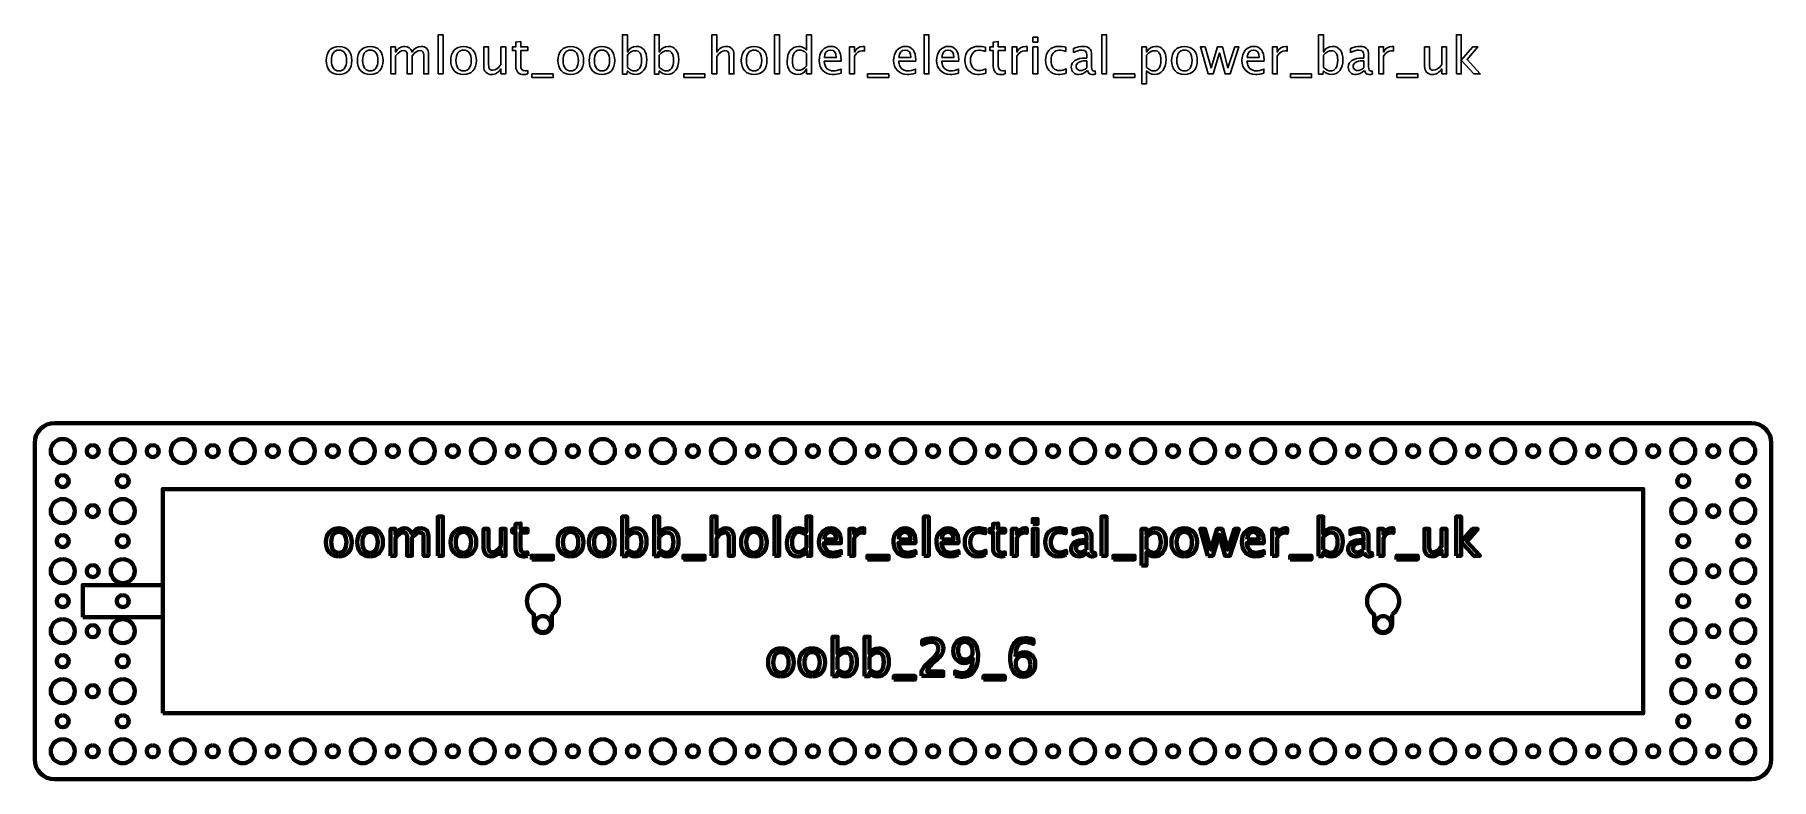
# Model space of a CAD drawing. Header units: centimetres. Extents: x -27.4 to 21.7, y -31.9 to 14.1.
# Drawn here: x -21.7 to 21.7, y -4.45 to 14.15 of the extents above; entities outside this region: 2.
import ezdxf

# ---------------------------------------------------------------- set-up
doc = ezdxf.new("R2010")
doc.units = ezdxf.units.CM
doc.header["$MEASUREMENT"] = 0
doc.layers.add('Layer 1', color=7, linetype='Continuous')

msp = doc.modelspace()

# ---------------------------------------------------------------- linework, layer by layer
at = {"layer": 'Layer 1', "color": 5, "lineweight": 106}
msp.add_lwpolyline([(-18.5, -2.8), (18.5, -2.8), (18.5, 2.8), (-18.5, 2.8), (-18.5, -2.8)], close=True, dxfattribs=at)
at = {"layer": 'Layer 1', "color": 4, "lineweight": 106}
msp.add_lwpolyline([(-20.49999, -0.4), (-18.49999, -0.4), (-18.49999, 0.4), (-20.49999, 0.4), (-20.49999, -0.4)], close=True, dxfattribs=at)
at = {"layer": 'Layer 1', "lineweight": 106}
for centre, major_axis in [((-20.99999, 3.74999), (0, 0.30001)), ((-19.49999, 3.74999), (0, 0.30001)), ((-17.99999, 3.74999), (0, 0.30001)), ((-16.49999, 3.74999), (0, 0.30001)), ((-14.99999, 3.74999), (0, 0.30001)), ((-13.49999, 3.74999), (0, 0.30001)), ((-11.99999, 3.74999), (0, 0.30001)), ((-10.49999, 3.74999), (0, 0.30001)), ((-8.99999, 3.74999), (0, 0.30001)), ((-7.49999, 3.74999), (0, 0.30001)), ((-5.99999, 3.74999), (0, 0.30001)), ((-4.49999, 3.74999), (0, 0.30001)), ((-2.99999, 3.74999), (0, 0.30001)), ((-1.49999, 3.74999), (0, 0.30001)), ((0.00001, 3.74999), (0, 0.30001)), ((1.50001, 3.74999), (0, 0.30001)), ((3.00001, 3.74999), (0, 0.30001)), ((4.50001, 3.74999), (0, 0.30001)), ((6.00001, 3.74999), (0, 0.30001)), ((7.50001, 3.74999), (0, 0.30001)), ((9.00001, 3.74999), (0, 0.30001)), ((10.50001, 3.74999), (0, 0.30001)), ((12.00001, 3.74999), (0, 0.30001)), ((13.50001, 3.74999), (0, 0.30001)), ((15.00001, 3.74999), (0, 0.30001)), ((16.50001, 3.74999), (0, 0.30001)), ((18.00001, 3.74999), (0, 0.30001)), ((19.50001, 3.74999), (0, 0.30001)), ((21.00001, 3.74999), (0, 0.30001)), ((-20.25, 3.75), (0, 0.15)), ((-18.75, 3.75), (0, 0.15)), ((-17.25, 3.75), (0, 0.15)), ((-15.75, 3.75), (0, 0.15)), ((-14.25, 3.75), (0, 0.15)), ((-12.75, 3.75), (0, 0.15)), ((-11.25, 3.75), (0, 0.15)), ((-9.75, 3.75), (0, 0.15)), ((-8.25, 3.75), (0, 0.15)), ((-6.75, 3.75), (0, 0.15)), ((-5.25, 3.75), (0, 0.15)), ((-3.75, 3.75), (0, 0.15)), ((-2.25, 3.75), (0, 0.15)), ((-0.75, 3.75), (0, 0.15)), ((0.75, 3.75), (0, 0.15)), ((2.25, 3.75), (0, 0.15)), ((3.75, 3.75), (0, 0.15)), ((5.25, 3.75), (0, 0.15)), ((6.75, 3.75), (0, 0.15)), ((8.25, 3.75), (0, 0.15)), ((9.75, 3.75), (0, 0.15)), ((11.25, 3.75), (0, 0.15)), ((12.75, 3.75), (0, 0.15)), ((14.25, 3.75), (0, 0.15)), ((15.75, 3.75), (0, 0.15)), ((17.25, 3.75), (0, 0.15)), ((18.75, 3.75), (0, 0.15)), ((20.25, 3.75), (0, 0.15)), ((-21, 3), (0, 0.15)), ((-19.5, 3), (0, 0.15)), ((19.5, 3), (0, 0.15)), ((21, 3), (0, 0.15)), ((-20.99999, 2.24999), (0, 0.30001)), ((-20.25, 2.25), (0, 0.15)), ((-19.49999, 2.24999), (0, 0.30001)), ((19.50001, 2.24999), (0, 0.30001)), ((20.25, 2.25), (0, 0.15)), ((21.00001, 2.24999), (0, 0.30001)), ((-21, 1.5), (0, 0.15)), ((-19.5, 1.5), (0, 0.15)), ((19.5, 1.5), (0, 0.15)), ((21, 1.5), (0, 0.15)), ((-20.99999, 0.74999), (0, 0.30001)), ((-20.25, 0.75), (0, 0.15)), ((-19.49999, 0.74999), (0, 0.30001)), ((19.50001, 0.74999), (0, 0.30001)), ((20.25, 0.75), (0, 0.15)), ((21.00001, 0.74999), (0, 0.30001)), ((-21, 0), (0, 0.15)), ((-19.5, 0), (0, 0.15)), ((19.5, 0), (0, 0.15)), ((21, 0), (0, 0.15)), ((-8.99999, -0.575), (0, 0.20001)), ((12.00001, -0.575), (0, 0.20001)), ((-20.99999, -0.75001), (0, 0.30001)), ((-20.25, -0.75), (0, 0.15)), ((-19.49999, -0.75001), (0, 0.30001)), ((19.50001, -0.75001), (0, 0.30001)), ((20.25, -0.75), (0, 0.15)), ((21.00001, -0.75001), (0, 0.30001)), ((-21, -1.5), (0, 0.15)), ((-19.5, -1.5), (0, 0.15)), ((19.5, -1.5), (0, 0.15)), ((21, -1.5), (0, 0.15)), ((-20.99999, -2.25001), (0, 0.30001)), ((-20.25, -2.25), (0, 0.15)), ((-19.49999, -2.25001), (0, 0.30001)), ((19.50001, -2.25001), (0, 0.30001)), ((20.25, -2.25), (0, 0.15)), ((21.00001, -2.25001), (0, 0.30001)), ((-21, -3), (0, 0.15)), ((-19.5, -3), (0, 0.15)), ((19.5, -3), (0, 0.15)), ((21, -3), (0, 0.15)), ((-20.99999, -3.75001), (0, 0.30001)), ((-19.49999, -3.75001), (0, 0.30001)), ((-17.99999, -3.75001), (0, 0.30001)), ((-16.49999, -3.75001), (0, 0.30001)), ((-14.99999, -3.75001), (0, 0.30001)), ((-13.49999, -3.75001), (0, 0.30001)), ((-11.99999, -3.75001), (0, 0.30001)), ((-10.49999, -3.75001), (0, 0.30001)), ((-8.99999, -3.75001), (0, 0.30001)), ((-7.49999, -3.75001), (0, 0.30001)), ((-5.99999, -3.75001), (0, 0.30001)), ((-4.49999, -3.75001), (0, 0.30001)), ((-2.99999, -3.75001), (0, 0.30001)), ((-1.49999, -3.75001), (0, 0.30001)), ((0.00001, -3.75001), (0, 0.30001)), ((1.50001, -3.75001), (0, 0.30001)), ((3.00001, -3.75001), (0, 0.30001)), ((4.50001, -3.75001), (0, 0.30001)), ((6.00001, -3.75001), (0, 0.30001)), ((7.50001, -3.75001), (0, 0.30001)), ((9.00001, -3.75001), (0, 0.30001)), ((10.50001, -3.75001), (0, 0.30001)), ((12.00001, -3.75001), (0, 0.30001)), ((13.50001, -3.75001), (0, 0.30001)), ((15.00001, -3.75001), (0, 0.30001)), ((16.50001, -3.75001), (0, 0.30001)), ((18.00001, -3.75001), (0, 0.30001)), ((19.50001, -3.75001), (0, 0.30001)), ((21.00001, -3.75001), (0, 0.30001)), ((-20.25, -3.75), (0, 0.15)), ((-18.75, -3.75), (0, 0.15)), ((-17.25, -3.75), (0, 0.15)), ((-15.75, -3.75), (0, 0.15)), ((-14.25, -3.75), (0, 0.15)), ((-12.75, -3.75), (0, 0.15)), ((-11.25, -3.75), (0, 0.15)), ((-9.75, -3.75), (0, 0.15)), ((-8.25, -3.75), (0, 0.15)), ((-6.75, -3.75), (0, 0.15)), ((-5.25, -3.75), (0, 0.15)), ((-3.75, -3.75), (0, 0.15)), ((-2.25, -3.75), (0, 0.15)), ((-0.75, -3.75), (0, 0.15)), ((0.75, -3.75), (0, 0.15)), ((2.25, -3.75), (0, 0.15)), ((3.75, -3.75), (0, 0.15)), ((5.25, -3.75), (0, 0.15)), ((6.75, -3.75), (0, 0.15)), ((8.25, -3.75), (0, 0.15)), ((9.75, -3.75), (0, 0.15)), ((11.25, -3.75), (0, 0.15)), ((12.75, -3.75), (0, 0.15)), ((14.25, -3.75), (0, 0.15)), ((15.75, -3.75), (0, 0.15)), ((17.25, -3.75), (0, 0.15)), ((18.75, -3.75), (0, 0.15)), ((20.25, -3.75), (0, 0.15))]:
    msp.add_ellipse(centre, major_axis=major_axis, ratio=1, dxfattribs=at)
at = {"layer": 'Layer 1', "lineweight": 53}
msp.add_ellipse((-26.99999, -30.925), major_axis=(0, 0.20001), ratio=1, dxfattribs=at)
at = {"layer": 'Layer 1'}
for points, knots in [([(-11.61689, 13.17044), (-11.61689, 13.17044), (-11.61689, 14.14961), (-11.61689, 14.14961), (-11.61689, 14.14961), (-11.61689, 14.14961), (-11.49497, 14.14961), (-11.49497, 14.14961), (-11.49497, 14.14961), (-11.49497, 14.14961), (-11.49497, 13.17044), (-11.49497, 13.17044), (-11.49497, 13.17044), (-11.49497, 13.17044), (-11.61689, 13.17044), (-11.61689, 13.17044)], [0, 0, 0, 0, 0.2, 0.2, 0.2, 0.2, 0.4, 0.4, 0.4, 0.4, 0.6, 0.6, 0.6, 0.6, 1, 1, 1, 1]), ([(-9.38042, 13.17065), (-9.4181, 13.16028), (-9.4509, 13.1552), (-9.47863, 13.1552), (-9.47863, 13.1552), (-9.54086, 13.1552), (-9.58933, 13.17298), (-9.62405, 13.20854), (-9.62405, 13.20854), (-9.65897, 13.2441), (-9.67633, 13.29342), (-9.67633, 13.35671), (-9.67633, 13.35671), (-9.67633, 13.35671), (-9.67633, 13.7521), (-9.67633, 13.7521), (-9.67633, 13.7521), (-9.67633, 13.7521), (-9.76057, 13.7521), (-9.76057, 13.7521), (-9.76057, 13.7521), (-9.76057, 13.7521), (-9.76057, 13.84354), (-9.76057, 13.84354), (-9.76057, 13.84354), (-9.76057, 13.84354), (-9.67633, 13.84354), (-9.67633, 13.84354), (-9.67633, 13.84354), (-9.67633, 13.84354), (-9.67633, 13.96525), (-9.67633, 13.96525), (-9.67633, 13.96525), (-9.67633, 13.96525), (-9.55441, 13.97689), (-9.55441, 13.97689), (-9.55441, 13.97689), (-9.55441, 13.97689), (-9.55441, 13.84354), (-9.55441, 13.84354), (-9.55441, 13.84354), (-9.55441, 13.84354), (-9.37788, 13.84354), (-9.37788, 13.84354), (-9.37788, 13.84354), (-9.37788, 13.84354), (-9.37788, 13.7521), (-9.37788, 13.7521), (-9.37788, 13.7521), (-9.37788, 13.7521), (-9.55441, 13.7521), (-9.55441, 13.7521), (-9.55441, 13.7521), (-9.55441, 13.7521), (-9.55441, 13.37872), (-9.55441, 13.37872), (-9.55441, 13.37872), (-9.55441, 13.29067), (-9.5161, 13.24664), (-9.43969, 13.24664), (-9.43969, 13.24664), (-9.42339, 13.24664), (-9.4037, 13.24939), (-9.38042, 13.25468), (-9.38042, 13.25468), (-9.38042, 13.25468), (-9.38042, 13.17065), (-9.38042, 13.17065)], [0, 0, 0, 0, 0.05555556, 0.05555556, 0.05555556, 0.05555556, 0.11111111, 0.11111111, 0.11111111, 0.11111111, 0.16666667, 0.16666667, 0.16666667, 0.16666667, 0.22222222, 0.22222222, 0.22222222, 0.22222222, 0.27777778, 0.27777778, 0.27777778, 0.27777778, 0.33333333, 0.33333333, 0.33333333, 0.33333333, 0.38888889, 0.38888889, 0.38888889, 0.38888889, 0.44444444, 0.44444444, 0.44444444, 0.44444444, 0.5, 0.5, 0.5, 0.5, 0.55555556, 0.55555556, 0.55555556, 0.55555556, 0.61111111, 0.61111111, 0.61111111, 0.61111111, 0.66666667, 0.66666667, 0.66666667, 0.66666667, 0.72222222, 0.72222222, 0.72222222, 0.72222222, 0.77777778, 0.77777778, 0.77777778, 0.77777778, 0.83333333, 0.83333333, 0.83333333, 0.83333333, 0.88888889, 0.88888889, 0.88888889, 0.88888889, 1, 1, 1, 1]), ([(-7.01103, 13.16282), (-7.01103, 13.16282), (-7.01103, 14.14961), (-7.01103, 14.14961), (-7.01103, 14.14961), (-7.01103, 14.14961), (-6.88911, 14.14961), (-6.88911, 14.14961), (-6.88911, 14.14961), (-6.88911, 14.14961), (-6.88911, 13.71633), (-6.88911, 13.71633), (-6.88911, 13.71633), (-6.83916, 13.81052), (-6.76401, 13.85751), (-6.6639, 13.85751), (-6.6639, 13.85751), (-6.58283, 13.85751), (-6.51912, 13.82809), (-6.47255, 13.76903), (-6.47255, 13.76903), (-6.42598, 13.70998), (-6.4027, 13.62933), (-6.4027, 13.5271), (-6.4027, 13.5271), (-6.4027, 13.41576), (-6.42916, 13.3258), (-6.48186, 13.25765), (-6.48186, 13.25765), (-6.53457, 13.18928), (-6.60399, 13.1552), (-6.68993, 13.1552), (-6.68993, 13.1552), (-6.76973, 13.1552), (-6.83619, 13.18568), (-6.88911, 13.24685), (-6.88911, 13.24685), (-6.88911, 13.24685), (-6.90393, 13.16282), (-6.90393, 13.16282), (-6.90393, 13.16282), (-6.90393, 13.16282), (-7.01103, 13.16282), (-7.01103, 13.16282)], [0, 0, 0, 0, 0.08333333, 0.08333333, 0.08333333, 0.08333333, 0.16666667, 0.16666667, 0.16666667, 0.16666667, 0.25, 0.25, 0.25, 0.25, 0.33333333, 0.33333333, 0.33333333, 0.33333333, 0.41666667, 0.41666667, 0.41666667, 0.41666667, 0.5, 0.5, 0.5, 0.5, 0.58333333, 0.58333333, 0.58333333, 0.58333333, 0.66666667, 0.66666667, 0.66666667, 0.66666667, 0.75, 0.75, 0.75, 0.75, 0.83333333, 0.83333333, 0.83333333, 0.83333333, 1, 1, 1, 1]), ([(-6.21178, 13.16282), (-6.21178, 13.16282), (-6.21178, 14.14961), (-6.21178, 14.14961), (-6.21178, 14.14961), (-6.21178, 14.14961), (-6.08986, 14.14961), (-6.08986, 14.14961), (-6.08986, 14.14961), (-6.08986, 14.14961), (-6.08986, 13.71633), (-6.08986, 13.71633), (-6.08986, 13.71633), (-6.03991, 13.81052), (-5.96476, 13.85751), (-5.86465, 13.85751), (-5.86465, 13.85751), (-5.78358, 13.85751), (-5.71987, 13.82809), (-5.6733, 13.76903), (-5.6733, 13.76903), (-5.62673, 13.70998), (-5.60345, 13.62933), (-5.60345, 13.5271), (-5.60345, 13.5271), (-5.60345, 13.41576), (-5.62991, 13.3258), (-5.68261, 13.25765), (-5.68261, 13.25765), (-5.73532, 13.18928), (-5.80474, 13.1552), (-5.89068, 13.1552), (-5.89068, 13.1552), (-5.97048, 13.1552), (-6.03694, 13.18568), (-6.08986, 13.24685), (-6.08986, 13.24685), (-6.08986, 13.24685), (-6.10468, 13.16282), (-6.10468, 13.16282), (-6.10468, 13.16282), (-6.10468, 13.16282), (-6.21178, 13.16282), (-6.21178, 13.16282)], [0, 0, 0, 0, 0.08333333, 0.08333333, 0.08333333, 0.08333333, 0.16666667, 0.16666667, 0.16666667, 0.16666667, 0.25, 0.25, 0.25, 0.25, 0.33333333, 0.33333333, 0.33333333, 0.33333333, 0.41666667, 0.41666667, 0.41666667, 0.41666667, 0.5, 0.5, 0.5, 0.5, 0.58333333, 0.58333333, 0.58333333, 0.58333333, 0.66666667, 0.66666667, 0.66666667, 0.66666667, 0.75, 0.75, 0.75, 0.75, 0.83333333, 0.83333333, 0.83333333, 0.83333333, 1, 1, 1, 1]), ([(-4.77753, 13.17044), (-4.77753, 13.17044), (-4.77753, 14.14961), (-4.77753, 14.14961), (-4.77753, 14.14961), (-4.77753, 14.14961), (-4.65561, 14.14961), (-4.65561, 14.14961), (-4.65561, 14.14961), (-4.65561, 14.14961), (-4.65561, 13.71633), (-4.65561, 13.71633), (-4.65561, 13.71633), (-4.59105, 13.81052), (-4.51189, 13.85751), (-4.41833, 13.85751), (-4.41833, 13.85751), (-4.35949, 13.85751), (-4.31271, 13.8391), (-4.27821, 13.80205), (-4.27821, 13.80205), (-4.24371, 13.76522), (-4.22635, 13.71548), (-4.22635, 13.65325), (-4.22635, 13.65325), (-4.22635, 13.65325), (-4.22635, 13.17044), (-4.22635, 13.17044), (-4.22635, 13.17044), (-4.22635, 13.17044), (-4.34827, 13.17044), (-4.34827, 13.17044), (-4.34827, 13.17044), (-4.34827, 13.17044), (-4.34827, 13.61346), (-4.34827, 13.61346), (-4.34827, 13.61346), (-4.34827, 13.66341), (-4.35568, 13.69897), (-4.37028, 13.72014), (-4.37028, 13.72014), (-4.3851, 13.74152), (-4.40944, 13.7521), (-4.44352, 13.7521), (-4.44352, 13.7521), (-4.51845, 13.7521), (-4.58915, 13.70321), (-4.65561, 13.60542), (-4.65561, 13.60542), (-4.65561, 13.60542), (-4.65561, 13.17044), (-4.65561, 13.17044), (-4.65561, 13.17044), (-4.65561, 13.17044), (-4.77753, 13.17044), (-4.77753, 13.17044)], [0, 0, 0, 0, 0.06666667, 0.06666667, 0.06666667, 0.06666667, 0.13333333, 0.13333333, 0.13333333, 0.13333333, 0.2, 0.2, 0.2, 0.2, 0.26666667, 0.26666667, 0.26666667, 0.26666667, 0.33333333, 0.33333333, 0.33333333, 0.33333333, 0.4, 0.4, 0.4, 0.4, 0.46666667, 0.46666667, 0.46666667, 0.46666667, 0.53333333, 0.53333333, 0.53333333, 0.53333333, 0.6, 0.6, 0.6, 0.6, 0.66666667, 0.66666667, 0.66666667, 0.66666667, 0.73333333, 0.73333333, 0.73333333, 0.73333333, 0.8, 0.8, 0.8, 0.8, 0.86666667, 0.86666667, 0.86666667, 0.86666667, 1, 1, 1, 1]), ([(-3.20908, 13.17044), (-3.20908, 13.17044), (-3.20908, 14.14961), (-3.20908, 14.14961), (-3.20908, 14.14961), (-3.20908, 14.14961), (-3.08716, 14.14961), (-3.08716, 14.14961), (-3.08716, 14.14961), (-3.08716, 14.14961), (-3.08716, 13.17044), (-3.08716, 13.17044), (-3.08716, 13.17044), (-3.08716, 13.17044), (-3.20908, 13.17044), (-3.20908, 13.17044)], [0, 0, 0, 0, 0.2, 0.2, 0.2, 0.2, 0.4, 0.4, 0.4, 0.4, 0.6, 0.6, 0.6, 0.6, 1, 1, 1, 1]), ([(-2.40898, 13.17044), (-2.40898, 13.17044), (-2.40898, 13.29681), (-2.40898, 13.29681), (-2.40898, 13.29681), (-2.45872, 13.2024), (-2.53365, 13.1552), (-2.63377, 13.1552), (-2.63377, 13.1552), (-2.71505, 13.1552), (-2.77897, 13.18462), (-2.82554, 13.24368), (-2.82554, 13.24368), (-2.87211, 13.30273), (-2.89539, 13.38338), (-2.89539, 13.48561), (-2.89539, 13.48561), (-2.89539, 13.59737), (-2.86893, 13.68733), (-2.81623, 13.75549), (-2.81623, 13.75549), (-2.76331, 13.82343), (-2.69388, 13.85751), (-2.60773, 13.85751), (-2.60773, 13.85751), (-2.52794, 13.85751), (-2.46147, 13.82703), (-2.40898, 13.76586), (-2.40898, 13.76586), (-2.40898, 13.76586), (-2.40898, 14.14961), (-2.40898, 14.14961), (-2.40898, 14.14961), (-2.40898, 14.14961), (-2.28706, 14.14961), (-2.28706, 14.14961), (-2.28706, 14.14961), (-2.28706, 14.14961), (-2.28706, 13.17044), (-2.28706, 13.17044), (-2.28706, 13.17044), (-2.28706, 13.17044), (-2.40898, 13.17044), (-2.40898, 13.17044)], [0, 0, 0, 0, 0.08333333, 0.08333333, 0.08333333, 0.08333333, 0.16666667, 0.16666667, 0.16666667, 0.16666667, 0.25, 0.25, 0.25, 0.25, 0.33333333, 0.33333333, 0.33333333, 0.33333333, 0.41666667, 0.41666667, 0.41666667, 0.41666667, 0.5, 0.5, 0.5, 0.5, 0.58333333, 0.58333333, 0.58333333, 0.58333333, 0.66666667, 0.66666667, 0.66666667, 0.66666667, 0.75, 0.75, 0.75, 0.75, 0.83333333, 0.83333333, 0.83333333, 0.83333333, 1, 1, 1, 1]), ([(0.52704, 13.17044), (0.52704, 13.17044), (0.52704, 14.14961), (0.52704, 14.14961), (0.52704, 14.14961), (0.52704, 14.14961), (0.64896, 14.14961), (0.64896, 14.14961), (0.64896, 14.14961), (0.64896, 14.14961), (0.64896, 13.17044), (0.64896, 13.17044), (0.64896, 13.17044), (0.64896, 13.17044), (0.52704, 13.17044), (0.52704, 13.17044)], [0, 0, 0, 0, 0.2, 0.2, 0.2, 0.2, 0.4, 0.4, 0.4, 0.4, 0.6, 0.6, 0.6, 0.6, 1, 1, 1, 1]), ([(2.55311, 13.17065), (2.51543, 13.16028), (2.48263, 13.1552), (2.4549, 13.1552), (2.4549, 13.1552), (2.39267, 13.1552), (2.3442, 13.17298), (2.30948, 13.20854), (2.30948, 13.20854), (2.27456, 13.2441), (2.2572, 13.29342), (2.2572, 13.35671), (2.2572, 13.35671), (2.2572, 13.35671), (2.2572, 13.7521), (2.2572, 13.7521), (2.2572, 13.7521), (2.2572, 13.7521), (2.17296, 13.7521), (2.17296, 13.7521), (2.17296, 13.7521), (2.17296, 13.7521), (2.17296, 13.84354), (2.17296, 13.84354), (2.17296, 13.84354), (2.17296, 13.84354), (2.2572, 13.84354), (2.2572, 13.84354), (2.2572, 13.84354), (2.2572, 13.84354), (2.2572, 13.96525), (2.2572, 13.96525), (2.2572, 13.96525), (2.2572, 13.96525), (2.37912, 13.97689), (2.37912, 13.97689), (2.37912, 13.97689), (2.37912, 13.97689), (2.37912, 13.84354), (2.37912, 13.84354), (2.37912, 13.84354), (2.37912, 13.84354), (2.55565, 13.84354), (2.55565, 13.84354), (2.55565, 13.84354), (2.55565, 13.84354), (2.55565, 13.7521), (2.55565, 13.7521), (2.55565, 13.7521), (2.55565, 13.7521), (2.37912, 13.7521), (2.37912, 13.7521), (2.37912, 13.7521), (2.37912, 13.7521), (2.37912, 13.37872), (2.37912, 13.37872), (2.37912, 13.37872), (2.37912, 13.29067), (2.41743, 13.24664), (2.49384, 13.24664), (2.49384, 13.24664), (2.51014, 13.24664), (2.52983, 13.24939), (2.55311, 13.25468), (2.55311, 13.25468), (2.55311, 13.25468), (2.55311, 13.17065), (2.55311, 13.17065)], [0, 0, 0, 0, 0.05555556, 0.05555556, 0.05555556, 0.05555556, 0.11111111, 0.11111111, 0.11111111, 0.11111111, 0.16666667, 0.16666667, 0.16666667, 0.16666667, 0.22222222, 0.22222222, 0.22222222, 0.22222222, 0.27777778, 0.27777778, 0.27777778, 0.27777778, 0.33333333, 0.33333333, 0.33333333, 0.33333333, 0.38888889, 0.38888889, 0.38888889, 0.38888889, 0.44444444, 0.44444444, 0.44444444, 0.44444444, 0.5, 0.5, 0.5, 0.5, 0.55555556, 0.55555556, 0.55555556, 0.55555556, 0.61111111, 0.61111111, 0.61111111, 0.61111111, 0.66666667, 0.66666667, 0.66666667, 0.66666667, 0.72222222, 0.72222222, 0.72222222, 0.72222222, 0.77777778, 0.77777778, 0.77777778, 0.77777778, 0.83333333, 0.83333333, 0.83333333, 0.83333333, 0.88888889, 0.88888889, 0.88888889, 0.88888889, 1, 1, 1, 1]), ([(3.24674, 13.96673), (3.24674, 13.96673), (3.24674, 14.08865), (3.24674, 14.08865), (3.24674, 14.08865), (3.24674, 14.08865), (3.36866, 14.08865), (3.36866, 14.08865), (3.36866, 14.08865), (3.36866, 14.08865), (3.36866, 13.96673), (3.36866, 13.96673), (3.36866, 13.96673), (3.36866, 13.96673), (3.24674, 13.96673), (3.24674, 13.96673)], [0, 0, 0, 0, 0.2, 0.2, 0.2, 0.2, 0.4, 0.4, 0.4, 0.4, 0.6, 0.6, 0.6, 0.6, 1, 1, 1, 1]), ([(4.96547, 13.17044), (4.96547, 13.17044), (4.96547, 14.14961), (4.96547, 14.14961), (4.96547, 14.14961), (4.96547, 14.14961), (5.08739, 14.14961), (5.08739, 14.14961), (5.08739, 14.14961), (5.08739, 14.14961), (5.08739, 13.17044), (5.08739, 13.17044), (5.08739, 13.17044), (5.08739, 13.17044), (4.96547, 13.17044), (4.96547, 13.17044)], [0, 0, 0, 0, 0.2, 0.2, 0.2, 0.2, 0.4, 0.4, 0.4, 0.4, 0.6, 0.6, 0.6, 0.6, 1, 1, 1, 1]), ([(10.38773, 13.16282), (10.38773, 13.16282), (10.38773, 14.14961), (10.38773, 14.14961), (10.38773, 14.14961), (10.38773, 14.14961), (10.50965, 14.14961), (10.50965, 14.14961), (10.50965, 14.14961), (10.50965, 14.14961), (10.50965, 13.71633), (10.50965, 13.71633), (10.50965, 13.71633), (10.5596, 13.81052), (10.63475, 13.85751), (10.73486, 13.85751), (10.73486, 13.85751), (10.81593, 13.85751), (10.87964, 13.82809), (10.92621, 13.76903), (10.92621, 13.76903), (10.97278, 13.70998), (10.99606, 13.62933), (10.99606, 13.5271), (10.99606, 13.5271), (10.99606, 13.41576), (10.9696, 13.3258), (10.9169, 13.25765), (10.9169, 13.25765), (10.86419, 13.18928), (10.79477, 13.1552), (10.70883, 13.1552), (10.70883, 13.1552), (10.62903, 13.1552), (10.56257, 13.18568), (10.50965, 13.24685), (10.50965, 13.24685), (10.50965, 13.24685), (10.49483, 13.16282), (10.49483, 13.16282), (10.49483, 13.16282), (10.49483, 13.16282), (10.38773, 13.16282), (10.38773, 13.16282)], [0, 0, 0, 0, 0.08333333, 0.08333333, 0.08333333, 0.08333333, 0.16666667, 0.16666667, 0.16666667, 0.16666667, 0.25, 0.25, 0.25, 0.25, 0.33333333, 0.33333333, 0.33333333, 0.33333333, 0.41666667, 0.41666667, 0.41666667, 0.41666667, 0.5, 0.5, 0.5, 0.5, 0.58333333, 0.58333333, 0.58333333, 0.58333333, 0.66666667, 0.66666667, 0.66666667, 0.66666667, 0.75, 0.75, 0.75, 0.75, 0.83333333, 0.83333333, 0.83333333, 0.83333333, 1, 1, 1, 1]), ([(13.83112, 13.17044), (13.83112, 13.17044), (13.83112, 14.14961), (13.83112, 14.14961), (13.83112, 14.14961), (13.83112, 14.14961), (13.95304, 14.14961), (13.95304, 14.14961), (13.95304, 14.14961), (13.95304, 14.14961), (13.95304, 13.51694), (13.95304, 13.51694), (13.95304, 13.51694), (13.95304, 13.51694), (14.23879, 13.84354), (14.23879, 13.84354), (14.23879, 13.84354), (14.23879, 13.84354), (14.37045, 13.84354), (14.37045, 13.84354), (14.37045, 13.84354), (14.37045, 13.84354), (14.0974, 13.52943), (14.0974, 13.52943), (14.0974, 13.52943), (14.0974, 13.52943), (14.4276, 13.17044), (14.4276, 13.17044), (14.4276, 13.17044), (14.4276, 13.17044), (14.27054, 13.17044), (14.27054, 13.17044), (14.27054, 13.17044), (14.27054, 13.17044), (13.95304, 13.51567), (13.95304, 13.51567), (13.95304, 13.51567), (13.95304, 13.51567), (13.95304, 13.17044), (13.95304, 13.17044), (13.95304, 13.17044), (13.95304, 13.17044), (13.83112, 13.17044), (13.83112, 13.17044)], [0, 0, 0, 0, 0.08333333, 0.08333333, 0.08333333, 0.08333333, 0.16666667, 0.16666667, 0.16666667, 0.16666667, 0.25, 0.25, 0.25, 0.25, 0.33333333, 0.33333333, 0.33333333, 0.33333333, 0.41666667, 0.41666667, 0.41666667, 0.41666667, 0.5, 0.5, 0.5, 0.5, 0.58333333, 0.58333333, 0.58333333, 0.58333333, 0.66666667, 0.66666667, 0.66666667, 0.66666667, 0.75, 0.75, 0.75, 0.75, 0.83333333, 0.83333333, 0.83333333, 0.83333333, 1, 1, 1, 1]), ([(-14.09508, 13.1552), (-14.19393, 13.1552), (-14.27224, 13.18674), (-14.32982, 13.24982), (-14.32982, 13.24982), (-14.3876, 13.31289), (-14.41639, 13.39862), (-14.41639, 13.50678), (-14.41639, 13.50678), (-14.41639, 13.61473), (-14.3876, 13.70024), (-14.32982, 13.76311), (-14.32982, 13.76311), (-14.27224, 13.82597), (-14.19393, 13.85751), (-14.09508, 13.85751), (-14.09508, 13.85751), (-13.99623, 13.85751), (-13.91791, 13.82597), (-13.86034, 13.76311), (-13.86034, 13.76311), (-13.80256, 13.70024), (-13.77377, 13.61473), (-13.77377, 13.50678), (-13.77377, 13.50678), (-13.77377, 13.39862), (-13.80256, 13.31289), (-13.86034, 13.24982), (-13.86034, 13.24982), (-13.91791, 13.18674), (-13.99623, 13.1552), (-14.09508, 13.1552)], [0, 0, 0, 0, 0.11111111, 0.11111111, 0.11111111, 0.11111111, 0.22222222, 0.22222222, 0.22222222, 0.22222222, 0.33333333, 0.33333333, 0.33333333, 0.33333333, 0.44444444, 0.44444444, 0.44444444, 0.44444444, 0.55555556, 0.55555556, 0.55555556, 0.55555556, 0.66666667, 0.66666667, 0.66666667, 0.66666667, 0.77777778, 0.77777778, 0.77777778, 0.77777778, 1, 1, 1, 1]), ([(-14.09529, 13.24664), (-14.03497, 13.24664), (-13.98798, 13.26929), (-13.95453, 13.3148), (-13.95453, 13.3148), (-13.9213, 13.36009), (-13.90458, 13.42423), (-13.90458, 13.50678), (-13.90458, 13.50678), (-13.90458, 13.58912), (-13.9213, 13.65304), (-13.95453, 13.69834), (-13.95453, 13.69834), (-13.98798, 13.74342), (-14.03497, 13.76607), (-14.09529, 13.76607), (-14.09529, 13.76607), (-14.15583, 13.76607), (-14.20282, 13.74342), (-14.23584, 13.69834), (-14.23584, 13.69834), (-14.26907, 13.65304), (-14.28558, 13.58912), (-14.28558, 13.50678), (-14.28558, 13.50678), (-14.28558, 13.42423), (-14.26907, 13.36009), (-14.23584, 13.3148), (-14.23584, 13.3148), (-14.20282, 13.26929), (-14.15583, 13.24664), (-14.09529, 13.24664)], [0, 0, 0, 0, 0.11111111, 0.11111111, 0.11111111, 0.11111111, 0.22222222, 0.22222222, 0.22222222, 0.22222222, 0.33333333, 0.33333333, 0.33333333, 0.33333333, 0.44444444, 0.44444444, 0.44444444, 0.44444444, 0.55555556, 0.55555556, 0.55555556, 0.55555556, 0.66666667, 0.66666667, 0.66666667, 0.66666667, 0.77777778, 0.77777778, 0.77777778, 0.77777778, 1, 1, 1, 1]), ([(-13.31488, 13.1552), (-13.41373, 13.1552), (-13.49204, 13.18674), (-13.54962, 13.24982), (-13.54962, 13.24982), (-13.6074, 13.31289), (-13.63619, 13.39862), (-13.63619, 13.50678), (-13.63619, 13.50678), (-13.63619, 13.61473), (-13.6074, 13.70024), (-13.54962, 13.76311), (-13.54962, 13.76311), (-13.49204, 13.82597), (-13.41373, 13.85751), (-13.31488, 13.85751), (-13.31488, 13.85751), (-13.21603, 13.85751), (-13.13771, 13.82597), (-13.08014, 13.76311), (-13.08014, 13.76311), (-13.02236, 13.70024), (-12.99357, 13.61473), (-12.99357, 13.50678), (-12.99357, 13.50678), (-12.99357, 13.39862), (-13.02236, 13.31289), (-13.08014, 13.24982), (-13.08014, 13.24982), (-13.13771, 13.18674), (-13.21603, 13.1552), (-13.31488, 13.1552)], [0, 0, 0, 0, 0.11111111, 0.11111111, 0.11111111, 0.11111111, 0.22222222, 0.22222222, 0.22222222, 0.22222222, 0.33333333, 0.33333333, 0.33333333, 0.33333333, 0.44444444, 0.44444444, 0.44444444, 0.44444444, 0.55555556, 0.55555556, 0.55555556, 0.55555556, 0.66666667, 0.66666667, 0.66666667, 0.66666667, 0.77777778, 0.77777778, 0.77777778, 0.77777778, 1, 1, 1, 1]), ([(-13.31509, 13.24664), (-13.25477, 13.24664), (-13.20778, 13.26929), (-13.17433, 13.3148), (-13.17433, 13.3148), (-13.1411, 13.36009), (-13.12438, 13.42423), (-13.12438, 13.50678), (-13.12438, 13.50678), (-13.12438, 13.58912), (-13.1411, 13.65304), (-13.17433, 13.69834), (-13.17433, 13.69834), (-13.20778, 13.74342), (-13.25477, 13.76607), (-13.31509, 13.76607), (-13.31509, 13.76607), (-13.37563, 13.76607), (-13.42262, 13.74342), (-13.45564, 13.69834), (-13.45564, 13.69834), (-13.48887, 13.65304), (-13.50538, 13.58912), (-13.50538, 13.50678), (-13.50538, 13.50678), (-13.50538, 13.42423), (-13.48887, 13.36009), (-13.45564, 13.3148), (-13.45564, 13.3148), (-13.42262, 13.26929), (-13.37563, 13.24664), (-13.31509, 13.24664)], [0, 0, 0, 0, 0.11111111, 0.11111111, 0.11111111, 0.11111111, 0.22222222, 0.22222222, 0.22222222, 0.22222222, 0.33333333, 0.33333333, 0.33333333, 0.33333333, 0.44444444, 0.44444444, 0.44444444, 0.44444444, 0.55555556, 0.55555556, 0.55555556, 0.55555556, 0.66666667, 0.66666667, 0.66666667, 0.66666667, 0.77777778, 0.77777778, 0.77777778, 0.77777778, 1, 1, 1, 1]), ([(-12.80265, 13.17044), (-12.80265, 13.17044), (-12.80265, 13.84354), (-12.80265, 13.84354), (-12.80265, 13.84354), (-12.80265, 13.84354), (-12.68073, 13.84354), (-12.68073, 13.84354), (-12.68073, 13.84354), (-12.68073, 13.84354), (-12.68073, 13.71633), (-12.68073, 13.71633), (-12.68073, 13.71633), (-12.62125, 13.81052), (-12.54505, 13.85751), (-12.45171, 13.85751), (-12.45171, 13.85751), (-12.36175, 13.85751), (-12.30058, 13.81052), (-12.26798, 13.71633), (-12.26798, 13.71633), (-12.21019, 13.81137), (-12.13484, 13.85878), (-12.04234, 13.85878), (-12.04234, 13.85878), (-11.98329, 13.85878), (-11.93736, 13.84142), (-11.90455, 13.8065), (-11.90455, 13.8065), (-11.87174, 13.77157), (-11.85523, 13.72268), (-11.85523, 13.65981), (-11.85523, 13.65981), (-11.85523, 13.65981), (-11.85523, 13.17044), (-11.85523, 13.17044), (-11.85523, 13.17044), (-11.85523, 13.17044), (-11.97715, 13.17044), (-11.97715, 13.17044), (-11.97715, 13.17044), (-11.97715, 13.17044), (-11.97715, 13.63971), (-11.97715, 13.63971), (-11.97715, 13.63971), (-11.97715, 13.71633), (-12.00763, 13.75464), (-12.06859, 13.75464), (-12.06859, 13.75464), (-12.13188, 13.75464), (-12.19834, 13.70998), (-12.26798, 13.62044), (-12.26798, 13.62044), (-12.26798, 13.62044), (-12.26798, 13.17044), (-12.26798, 13.17044), (-12.26798, 13.17044), (-12.26798, 13.17044), (-12.3899, 13.17044), (-12.3899, 13.17044), (-12.3899, 13.17044), (-12.3899, 13.17044), (-12.3899, 13.64013), (-12.3899, 13.64013), (-12.3899, 13.64013), (-12.3899, 13.71739), (-12.4208, 13.75591), (-12.48282, 13.75591), (-12.48282, 13.75591), (-12.54442, 13.75591), (-12.61046, 13.71104), (-12.68073, 13.62108), (-12.68073, 13.62108), (-12.68073, 13.62108), (-12.68073, 13.17044), (-12.68073, 13.17044), (-12.68073, 13.17044), (-12.68073, 13.17044), (-12.80265, 13.17044), (-12.80265, 13.17044)], [0, 0, 0, 0, 0.04761905, 0.04761905, 0.04761905, 0.04761905, 0.0952381, 0.0952381, 0.0952381, 0.0952381, 0.14285714, 0.14285714, 0.14285714, 0.14285714, 0.19047619, 0.19047619, 0.19047619, 0.19047619, 0.23809524, 0.23809524, 0.23809524, 0.23809524, 0.28571429, 0.28571429, 0.28571429, 0.28571429, 0.33333333, 0.33333333, 0.33333333, 0.33333333, 0.38095238, 0.38095238, 0.38095238, 0.38095238, 0.42857143, 0.42857143, 0.42857143, 0.42857143, 0.47619048, 0.47619048, 0.47619048, 0.47619048, 0.52380952, 0.52380952, 0.52380952, 0.52380952, 0.57142857, 0.57142857, 0.57142857, 0.57142857, 0.61904762, 0.61904762, 0.61904762, 0.61904762, 0.66666667, 0.66666667, 0.66666667, 0.66666667, 0.71428571, 0.71428571, 0.71428571, 0.71428571, 0.76190476, 0.76190476, 0.76190476, 0.76190476, 0.80952381, 0.80952381, 0.80952381, 0.80952381, 0.85714286, 0.85714286, 0.85714286, 0.85714286, 0.9047619, 0.9047619, 0.9047619, 0.9047619, 1, 1, 1, 1]), ([(-10.98189, 13.1552), (-11.08074, 13.1552), (-11.15905, 13.18674), (-11.21663, 13.24982), (-11.21663, 13.24982), (-11.27441, 13.31289), (-11.3032, 13.39862), (-11.3032, 13.50678), (-11.3032, 13.50678), (-11.3032, 13.61473), (-11.27441, 13.70024), (-11.21663, 13.76311), (-11.21663, 13.76311), (-11.15905, 13.82597), (-11.08074, 13.85751), (-10.98189, 13.85751), (-10.98189, 13.85751), (-10.88304, 13.85751), (-10.80472, 13.82597), (-10.74715, 13.76311), (-10.74715, 13.76311), (-10.68937, 13.70024), (-10.66058, 13.61473), (-10.66058, 13.50678), (-10.66058, 13.50678), (-10.66058, 13.39862), (-10.68937, 13.31289), (-10.74715, 13.24982), (-10.74715, 13.24982), (-10.80472, 13.18674), (-10.88304, 13.1552), (-10.98189, 13.1552)], [0, 0, 0, 0, 0.11111111, 0.11111111, 0.11111111, 0.11111111, 0.22222222, 0.22222222, 0.22222222, 0.22222222, 0.33333333, 0.33333333, 0.33333333, 0.33333333, 0.44444444, 0.44444444, 0.44444444, 0.44444444, 0.55555556, 0.55555556, 0.55555556, 0.55555556, 0.66666667, 0.66666667, 0.66666667, 0.66666667, 0.77777778, 0.77777778, 0.77777778, 0.77777778, 1, 1, 1, 1]), ([(-10.9821, 13.24664), (-10.92178, 13.24664), (-10.87479, 13.26929), (-10.84134, 13.3148), (-10.84134, 13.3148), (-10.80811, 13.36009), (-10.79139, 13.42423), (-10.79139, 13.50678), (-10.79139, 13.50678), (-10.79139, 13.58912), (-10.80811, 13.65304), (-10.84134, 13.69834), (-10.84134, 13.69834), (-10.87479, 13.74342), (-10.92178, 13.76607), (-10.9821, 13.76607), (-10.9821, 13.76607), (-11.04264, 13.76607), (-11.08963, 13.74342), (-11.12265, 13.69834), (-11.12265, 13.69834), (-11.15588, 13.65304), (-11.17239, 13.58912), (-11.17239, 13.50678), (-11.17239, 13.50678), (-11.17239, 13.42423), (-11.15588, 13.36009), (-11.12265, 13.3148), (-11.12265, 13.3148), (-11.08963, 13.26929), (-11.04264, 13.24664), (-10.9821, 13.24664)], [0, 0, 0, 0, 0.11111111, 0.11111111, 0.11111111, 0.11111111, 0.22222222, 0.22222222, 0.22222222, 0.22222222, 0.33333333, 0.33333333, 0.33333333, 0.33333333, 0.44444444, 0.44444444, 0.44444444, 0.44444444, 0.55555556, 0.55555556, 0.55555556, 0.55555556, 0.66666667, 0.66666667, 0.66666667, 0.66666667, 0.77777778, 0.77777778, 0.77777778, 0.77777778, 1, 1, 1, 1]), ([(-10.04802, 13.17044), (-10.04802, 13.17044), (-10.04802, 13.29702), (-10.04802, 13.29702), (-10.04802, 13.29702), (-10.113, 13.2024), (-10.19195, 13.1552), (-10.28466, 13.1552), (-10.28466, 13.1552), (-10.34351, 13.1552), (-10.39028, 13.17362), (-10.425, 13.21066), (-10.425, 13.21066), (-10.45992, 13.2477), (-10.47728, 13.29744), (-10.47728, 13.36031), (-10.47728, 13.36031), (-10.47728, 13.36031), (-10.47728, 13.84354), (-10.47728, 13.84354), (-10.47728, 13.84354), (-10.47728, 13.84354), (-10.35536, 13.84354), (-10.35536, 13.84354), (-10.35536, 13.84354), (-10.35536, 13.84354), (-10.35536, 13.4001), (-10.35536, 13.4001), (-10.35536, 13.4001), (-10.35536, 13.34951), (-10.34795, 13.31374), (-10.33335, 13.29257), (-10.33335, 13.29257), (-10.31853, 13.27119), (-10.29398, 13.26061), (-10.25947, 13.26061), (-10.25947, 13.26061), (-10.18497, 13.26061), (-10.11427, 13.30951), (-10.04802, 13.40751), (-10.04802, 13.40751), (-10.04802, 13.40751), (-10.04802, 13.84354), (-10.04802, 13.84354), (-10.04802, 13.84354), (-10.04802, 13.84354), (-9.9261, 13.84354), (-9.9261, 13.84354), (-9.9261, 13.84354), (-9.9261, 13.84354), (-9.9261, 13.17044), (-9.9261, 13.17044), (-9.9261, 13.17044), (-9.9261, 13.17044), (-10.04802, 13.17044), (-10.04802, 13.17044)], [0, 0, 0, 0, 0.06666667, 0.06666667, 0.06666667, 0.06666667, 0.13333333, 0.13333333, 0.13333333, 0.13333333, 0.2, 0.2, 0.2, 0.2, 0.26666667, 0.26666667, 0.26666667, 0.26666667, 0.33333333, 0.33333333, 0.33333333, 0.33333333, 0.4, 0.4, 0.4, 0.4, 0.46666667, 0.46666667, 0.46666667, 0.46666667, 0.53333333, 0.53333333, 0.53333333, 0.53333333, 0.6, 0.6, 0.6, 0.6, 0.66666667, 0.66666667, 0.66666667, 0.66666667, 0.73333333, 0.73333333, 0.73333333, 0.73333333, 0.8, 0.8, 0.8, 0.8, 0.86666667, 0.86666667, 0.86666667, 0.86666667, 1, 1, 1, 1]), ([(-8.30346, 13.1552), (-8.40231, 13.1552), (-8.48062, 13.18674), (-8.5382, 13.24982), (-8.5382, 13.24982), (-8.59598, 13.31289), (-8.62477, 13.39862), (-8.62477, 13.50678), (-8.62477, 13.50678), (-8.62477, 13.61473), (-8.59598, 13.70024), (-8.5382, 13.76311), (-8.5382, 13.76311), (-8.48062, 13.82597), (-8.40231, 13.85751), (-8.30346, 13.85751), (-8.30346, 13.85751), (-8.20461, 13.85751), (-8.12629, 13.82597), (-8.06872, 13.76311), (-8.06872, 13.76311), (-8.01094, 13.70024), (-7.98215, 13.61473), (-7.98215, 13.50678), (-7.98215, 13.50678), (-7.98215, 13.39862), (-8.01094, 13.31289), (-8.06872, 13.24982), (-8.06872, 13.24982), (-8.12629, 13.18674), (-8.20461, 13.1552), (-8.30346, 13.1552)], [0, 0, 0, 0, 0.11111111, 0.11111111, 0.11111111, 0.11111111, 0.22222222, 0.22222222, 0.22222222, 0.22222222, 0.33333333, 0.33333333, 0.33333333, 0.33333333, 0.44444444, 0.44444444, 0.44444444, 0.44444444, 0.55555556, 0.55555556, 0.55555556, 0.55555556, 0.66666667, 0.66666667, 0.66666667, 0.66666667, 0.77777778, 0.77777778, 0.77777778, 0.77777778, 1, 1, 1, 1]), ([(-8.30367, 13.24664), (-8.24335, 13.24664), (-8.19636, 13.26929), (-8.16291, 13.3148), (-8.16291, 13.3148), (-8.12968, 13.36009), (-8.11296, 13.42423), (-8.11296, 13.50678), (-8.11296, 13.50678), (-8.11296, 13.58912), (-8.12968, 13.65304), (-8.16291, 13.69834), (-8.16291, 13.69834), (-8.19636, 13.74342), (-8.24335, 13.76607), (-8.30367, 13.76607), (-8.30367, 13.76607), (-8.36421, 13.76607), (-8.4112, 13.74342), (-8.44422, 13.69834), (-8.44422, 13.69834), (-8.47745, 13.65304), (-8.49396, 13.58912), (-8.49396, 13.50678), (-8.49396, 13.50678), (-8.49396, 13.42423), (-8.47745, 13.36009), (-8.44422, 13.3148), (-8.44422, 13.3148), (-8.4112, 13.26929), (-8.36421, 13.24664), (-8.30367, 13.24664)], [0, 0, 0, 0, 0.11111111, 0.11111111, 0.11111111, 0.11111111, 0.22222222, 0.22222222, 0.22222222, 0.22222222, 0.33333333, 0.33333333, 0.33333333, 0.33333333, 0.44444444, 0.44444444, 0.44444444, 0.44444444, 0.55555556, 0.55555556, 0.55555556, 0.55555556, 0.66666667, 0.66666667, 0.66666667, 0.66666667, 0.77777778, 0.77777778, 0.77777778, 0.77777778, 1, 1, 1, 1]), ([(-7.52326, 13.1552), (-7.62211, 13.1552), (-7.70042, 13.18674), (-7.758, 13.24982), (-7.758, 13.24982), (-7.81578, 13.31289), (-7.84457, 13.39862), (-7.84457, 13.50678), (-7.84457, 13.50678), (-7.84457, 13.61473), (-7.81578, 13.70024), (-7.758, 13.76311), (-7.758, 13.76311), (-7.70042, 13.82597), (-7.62211, 13.85751), (-7.52326, 13.85751), (-7.52326, 13.85751), (-7.42441, 13.85751), (-7.34609, 13.82597), (-7.28852, 13.76311), (-7.28852, 13.76311), (-7.23074, 13.70024), (-7.20195, 13.61473), (-7.20195, 13.50678), (-7.20195, 13.50678), (-7.20195, 13.39862), (-7.23074, 13.31289), (-7.28852, 13.24982), (-7.28852, 13.24982), (-7.34609, 13.18674), (-7.42441, 13.1552), (-7.52326, 13.1552)], [0, 0, 0, 0, 0.11111111, 0.11111111, 0.11111111, 0.11111111, 0.22222222, 0.22222222, 0.22222222, 0.22222222, 0.33333333, 0.33333333, 0.33333333, 0.33333333, 0.44444444, 0.44444444, 0.44444444, 0.44444444, 0.55555556, 0.55555556, 0.55555556, 0.55555556, 0.66666667, 0.66666667, 0.66666667, 0.66666667, 0.77777778, 0.77777778, 0.77777778, 0.77777778, 1, 1, 1, 1]), ([(-7.52347, 13.24664), (-7.46315, 13.24664), (-7.41616, 13.26929), (-7.38271, 13.3148), (-7.38271, 13.3148), (-7.34948, 13.36009), (-7.33276, 13.42423), (-7.33276, 13.50678), (-7.33276, 13.50678), (-7.33276, 13.58912), (-7.34948, 13.65304), (-7.38271, 13.69834), (-7.38271, 13.69834), (-7.41616, 13.74342), (-7.46315, 13.76607), (-7.52347, 13.76607), (-7.52347, 13.76607), (-7.58401, 13.76607), (-7.631, 13.74342), (-7.66402, 13.69834), (-7.66402, 13.69834), (-7.69725, 13.65304), (-7.71376, 13.58912), (-7.71376, 13.50678), (-7.71376, 13.50678), (-7.71376, 13.42423), (-7.69725, 13.36009), (-7.66402, 13.3148), (-7.66402, 13.3148), (-7.631, 13.26929), (-7.58401, 13.24664), (-7.52347, 13.24664)], [0, 0, 0, 0, 0.11111111, 0.11111111, 0.11111111, 0.11111111, 0.22222222, 0.22222222, 0.22222222, 0.22222222, 0.33333333, 0.33333333, 0.33333333, 0.33333333, 0.44444444, 0.44444444, 0.44444444, 0.44444444, 0.55555556, 0.55555556, 0.55555556, 0.55555556, 0.66666667, 0.66666667, 0.66666667, 0.66666667, 0.77777778, 0.77777778, 0.77777778, 0.77777778, 1, 1, 1, 1]), ([(-6.88911, 13.33088), (-6.82624, 13.27479), (-6.76634, 13.24664), (-6.7094, 13.24664), (-6.7094, 13.24664), (-6.65331, 13.24664), (-6.60992, 13.27014), (-6.57944, 13.31691), (-6.57944, 13.31691), (-6.54875, 13.36369), (-6.53351, 13.42952), (-6.53351, 13.51461), (-6.53351, 13.51461), (-6.53351, 13.67209), (-6.58558, 13.75083), (-6.68972, 13.75083), (-6.68972, 13.75083), (-6.75788, 13.75083), (-6.82434, 13.714), (-6.88911, 13.64013), (-6.88911, 13.64013), (-6.88911, 13.64013), (-6.88911, 13.33088), (-6.88911, 13.33088)], [0, 0, 0, 0, 0.14285714, 0.14285714, 0.14285714, 0.14285714, 0.28571429, 0.28571429, 0.28571429, 0.28571429, 0.42857143, 0.42857143, 0.42857143, 0.42857143, 0.57142857, 0.57142857, 0.57142857, 0.57142857, 0.71428571, 0.71428571, 0.71428571, 0.71428571, 1, 1, 1, 1]), ([(-6.08986, 13.33088), (-6.02699, 13.27479), (-5.96709, 13.24664), (-5.91015, 13.24664), (-5.91015, 13.24664), (-5.85406, 13.24664), (-5.81067, 13.27014), (-5.78019, 13.31691), (-5.78019, 13.31691), (-5.7495, 13.36369), (-5.73426, 13.42952), (-5.73426, 13.51461), (-5.73426, 13.51461), (-5.73426, 13.67209), (-5.78633, 13.75083), (-5.89047, 13.75083), (-5.89047, 13.75083), (-5.95863, 13.75083), (-6.02509, 13.714), (-6.08986, 13.64013), (-6.08986, 13.64013), (-6.08986, 13.64013), (-6.08986, 13.33088), (-6.08986, 13.33088)], [0, 0, 0, 0, 0.14285714, 0.14285714, 0.14285714, 0.14285714, 0.28571429, 0.28571429, 0.28571429, 0.28571429, 0.42857143, 0.42857143, 0.42857143, 0.42857143, 0.57142857, 0.57142857, 0.57142857, 0.57142857, 0.71428571, 0.71428571, 0.71428571, 0.71428571, 1, 1, 1, 1]), ([(-3.72131, 13.1552), (-3.82016, 13.1552), (-3.89847, 13.18674), (-3.95605, 13.24982), (-3.95605, 13.24982), (-4.01383, 13.31289), (-4.04262, 13.39862), (-4.04262, 13.50678), (-4.04262, 13.50678), (-4.04262, 13.61473), (-4.01383, 13.70024), (-3.95605, 13.76311), (-3.95605, 13.76311), (-3.89847, 13.82597), (-3.82016, 13.85751), (-3.72131, 13.85751), (-3.72131, 13.85751), (-3.62246, 13.85751), (-3.54414, 13.82597), (-3.48657, 13.76311), (-3.48657, 13.76311), (-3.42879, 13.70024), (-3.4, 13.61473), (-3.4, 13.50678), (-3.4, 13.50678), (-3.4, 13.39862), (-3.42879, 13.31289), (-3.48657, 13.24982), (-3.48657, 13.24982), (-3.54414, 13.18674), (-3.62246, 13.1552), (-3.72131, 13.1552)], [0, 0, 0, 0, 0.11111111, 0.11111111, 0.11111111, 0.11111111, 0.22222222, 0.22222222, 0.22222222, 0.22222222, 0.33333333, 0.33333333, 0.33333333, 0.33333333, 0.44444444, 0.44444444, 0.44444444, 0.44444444, 0.55555556, 0.55555556, 0.55555556, 0.55555556, 0.66666667, 0.66666667, 0.66666667, 0.66666667, 0.77777778, 0.77777778, 0.77777778, 0.77777778, 1, 1, 1, 1]), ([(-3.72152, 13.24664), (-3.6612, 13.24664), (-3.61421, 13.26929), (-3.58076, 13.3148), (-3.58076, 13.3148), (-3.54753, 13.36009), (-3.53081, 13.42423), (-3.53081, 13.50678), (-3.53081, 13.50678), (-3.53081, 13.58912), (-3.54753, 13.65304), (-3.58076, 13.69834), (-3.58076, 13.69834), (-3.61421, 13.74342), (-3.6612, 13.76607), (-3.72152, 13.76607), (-3.72152, 13.76607), (-3.78206, 13.76607), (-3.82905, 13.74342), (-3.86207, 13.69834), (-3.86207, 13.69834), (-3.8953, 13.65304), (-3.91181, 13.58912), (-3.91181, 13.50678), (-3.91181, 13.50678), (-3.91181, 13.42423), (-3.8953, 13.36009), (-3.86207, 13.3148), (-3.86207, 13.3148), (-3.82905, 13.26929), (-3.78206, 13.24664), (-3.72152, 13.24664)], [0, 0, 0, 0, 0.11111111, 0.11111111, 0.11111111, 0.11111111, 0.22222222, 0.22222222, 0.22222222, 0.22222222, 0.33333333, 0.33333333, 0.33333333, 0.33333333, 0.44444444, 0.44444444, 0.44444444, 0.44444444, 0.55555556, 0.55555556, 0.55555556, 0.55555556, 0.66666667, 0.66666667, 0.66666667, 0.66666667, 0.77777778, 0.77777778, 0.77777778, 0.77777778, 1, 1, 1, 1]), ([(-2.40898, 13.68246), (-2.47227, 13.73813), (-2.53217, 13.76607), (-2.5889, 13.76607), (-2.5889, 13.76607), (-2.64478, 13.76607), (-2.68796, 13.74279), (-2.71865, 13.69601), (-2.71865, 13.69601), (-2.74934, 13.64944), (-2.76458, 13.5834), (-2.76458, 13.49789), (-2.76458, 13.49789), (-2.76458, 13.34062), (-2.71251, 13.26188), (-2.60816, 13.26188), (-2.60816, 13.26188), (-2.54042, 13.26188), (-2.47396, 13.29892), (-2.40898, 13.37279), (-2.40898, 13.37279), (-2.40898, 13.37279), (-2.40898, 13.68246), (-2.40898, 13.68246)], [0, 0, 0, 0, 0.14285714, 0.14285714, 0.14285714, 0.14285714, 0.28571429, 0.28571429, 0.28571429, 0.28571429, 0.42857143, 0.42857143, 0.42857143, 0.42857143, 0.57142857, 0.57142857, 0.57142857, 0.57142857, 0.71428571, 0.71428571, 0.71428571, 0.71428571, 1, 1, 1, 1]), ([(-1.54877, 13.19203), (-1.63068, 13.16748), (-1.70075, 13.1552), (-1.75917, 13.1552), (-1.75917, 13.1552), (-1.85886, 13.1552), (-1.93993, 13.18822), (-2.00237, 13.25405), (-2.00237, 13.25405), (-2.06481, 13.31988), (-2.09614, 13.40518), (-2.09614, 13.51017), (-2.09614, 13.51017), (-2.09614, 13.61198), (-2.06862, 13.69559), (-2.01338, 13.76099), (-2.01338, 13.76099), (-1.95813, 13.82618), (-1.88744, 13.85878), (-1.80129, 13.85878), (-1.80129, 13.85878), (-1.7198, 13.85878), (-1.65672, 13.82978), (-1.61227, 13.77179), (-1.61227, 13.77179), (-1.56782, 13.71379), (-1.54559, 13.63166), (-1.54559, 13.52519), (-1.54559, 13.52519), (-1.54559, 13.52519), (-1.54623, 13.48794), (-1.54623, 13.48794), (-1.54623, 13.48794), (-1.54623, 13.48794), (-1.97168, 13.48794), (-1.97168, 13.48794), (-1.97168, 13.48794), (-1.9539, 13.32707), (-1.87537, 13.24664), (-1.73631, 13.24664), (-1.73631, 13.24664), (-1.68529, 13.24664), (-1.62285, 13.26103), (-1.54877, 13.28982), (-1.54877, 13.28982), (-1.54877, 13.28982), (-1.54877, 13.19203), (-1.54877, 13.19203)], [0, 0, 0, 0, 0.07692308, 0.07692308, 0.07692308, 0.07692308, 0.15384615, 0.15384615, 0.15384615, 0.15384615, 0.23076923, 0.23076923, 0.23076923, 0.23076923, 0.30769231, 0.30769231, 0.30769231, 0.30769231, 0.38461538, 0.38461538, 0.38461538, 0.38461538, 0.46153846, 0.46153846, 0.46153846, 0.46153846, 0.53846154, 0.53846154, 0.53846154, 0.53846154, 0.61538462, 0.61538462, 0.61538462, 0.61538462, 0.69230769, 0.69230769, 0.69230769, 0.69230769, 0.76923077, 0.76923077, 0.76923077, 0.76923077, 0.84615385, 0.84615385, 0.84615385, 0.84615385, 1, 1, 1, 1]), ([(-1.96533, 13.57938), (-1.96533, 13.57938), (-1.66815, 13.57938), (-1.66815, 13.57938), (-1.66815, 13.57938), (-1.66815, 13.70469), (-1.71493, 13.76734), (-1.80827, 13.76734), (-1.80827, 13.76734), (-1.90225, 13.76734), (-1.95453, 13.70469), (-1.96533, 13.57938)], [0, 0, 0, 0, 0.25, 0.25, 0.25, 0.25, 0.5, 0.5, 0.5, 0.5, 1, 1, 1, 1]), ([(-1.3352, 13.17044), (-1.3352, 13.17044), (-1.3352, 13.84354), (-1.3352, 13.84354), (-1.3352, 13.84354), (-1.3352, 13.84354), (-1.21328, 13.84354), (-1.21328, 13.84354), (-1.21328, 13.84354), (-1.21328, 13.84354), (-1.21328, 13.71633), (-1.21328, 13.71633), (-1.21328, 13.71633), (-1.16481, 13.81052), (-1.09453, 13.85751), (-1.00225, 13.85751), (-1.00225, 13.85751), (-0.98976, 13.85751), (-0.97664, 13.85645), (-0.96309, 13.85434), (-0.96309, 13.85434), (-0.96309, 13.85434), (-0.96309, 13.74025), (-0.96309, 13.74025), (-0.96309, 13.74025), (-0.98426, 13.74723), (-1.00288, 13.75083), (-1.01897, 13.75083), (-1.01897, 13.75083), (-1.09644, 13.75083), (-1.16121, 13.70511), (-1.21328, 13.61346), (-1.21328, 13.61346), (-1.21328, 13.61346), (-1.21328, 13.17044), (-1.21328, 13.17044), (-1.21328, 13.17044), (-1.21328, 13.17044), (-1.3352, 13.17044), (-1.3352, 13.17044)], [0, 0, 0, 0, 0.09090909, 0.09090909, 0.09090909, 0.09090909, 0.18181818, 0.18181818, 0.18181818, 0.18181818, 0.27272727, 0.27272727, 0.27272727, 0.27272727, 0.36363636, 0.36363636, 0.36363636, 0.36363636, 0.45454545, 0.45454545, 0.45454545, 0.45454545, 0.54545455, 0.54545455, 0.54545455, 0.54545455, 0.63636364, 0.63636364, 0.63636364, 0.63636364, 0.72727273, 0.72727273, 0.72727273, 0.72727273, 0.81818182, 0.81818182, 0.81818182, 0.81818182, 1, 1, 1, 1]), ([(0.31347, 13.19203), (0.23156, 13.16748), (0.16149, 13.1552), (0.10307, 13.1552), (0.10307, 13.1552), (0.00338, 13.1552), (-0.07769, 13.18822), (-0.14013, 13.25405), (-0.14013, 13.25405), (-0.20257, 13.31988), (-0.2339, 13.40518), (-0.2339, 13.51017), (-0.2339, 13.51017), (-0.2339, 13.61198), (-0.20638, 13.69559), (-0.15114, 13.76099), (-0.15114, 13.76099), (-0.09589, 13.82618), (-0.0252, 13.85878), (0.06095, 13.85878), (0.06095, 13.85878), (0.14244, 13.85878), (0.20552, 13.82978), (0.24997, 13.77179), (0.24997, 13.77179), (0.29442, 13.71379), (0.31665, 13.63166), (0.31665, 13.52519), (0.31665, 13.52519), (0.31665, 13.52519), (0.31601, 13.48794), (0.31601, 13.48794), (0.31601, 13.48794), (0.31601, 13.48794), (-0.10944, 13.48794), (-0.10944, 13.48794), (-0.10944, 13.48794), (-0.09166, 13.32707), (-0.01313, 13.24664), (0.12593, 13.24664), (0.12593, 13.24664), (0.17695, 13.24664), (0.23939, 13.26103), (0.31347, 13.28982), (0.31347, 13.28982), (0.31347, 13.28982), (0.31347, 13.19203), (0.31347, 13.19203)], [0, 0, 0, 0, 0.07692308, 0.07692308, 0.07692308, 0.07692308, 0.15384615, 0.15384615, 0.15384615, 0.15384615, 0.23076923, 0.23076923, 0.23076923, 0.23076923, 0.30769231, 0.30769231, 0.30769231, 0.30769231, 0.38461538, 0.38461538, 0.38461538, 0.38461538, 0.46153846, 0.46153846, 0.46153846, 0.46153846, 0.53846154, 0.53846154, 0.53846154, 0.53846154, 0.61538462, 0.61538462, 0.61538462, 0.61538462, 0.69230769, 0.69230769, 0.69230769, 0.69230769, 0.76923077, 0.76923077, 0.76923077, 0.76923077, 0.84615385, 0.84615385, 0.84615385, 0.84615385, 1, 1, 1, 1]), ([(-0.10309, 13.57938), (-0.10309, 13.57938), (0.19409, 13.57938), (0.19409, 13.57938), (0.19409, 13.57938), (0.19409, 13.70469), (0.14731, 13.76734), (0.05397, 13.76734), (0.05397, 13.76734), (-0.04001, 13.76734), (-0.09229, 13.70469), (-0.10309, 13.57938)], [0, 0, 0, 0, 0.25, 0.25, 0.25, 0.25, 0.5, 0.5, 0.5, 0.5, 1, 1, 1, 1]), ([(1.3881, 13.19203), (1.30619, 13.16748), (1.23612, 13.1552), (1.1777, 13.1552), (1.1777, 13.1552), (1.07801, 13.1552), (0.99694, 13.18822), (0.9345, 13.25405), (0.9345, 13.25405), (0.87206, 13.31988), (0.84073, 13.40518), (0.84073, 13.51017), (0.84073, 13.51017), (0.84073, 13.61198), (0.86825, 13.69559), (0.92349, 13.76099), (0.92349, 13.76099), (0.97874, 13.82618), (1.04943, 13.85878), (1.13558, 13.85878), (1.13558, 13.85878), (1.21707, 13.85878), (1.28015, 13.82978), (1.3246, 13.77179), (1.3246, 13.77179), (1.36905, 13.71379), (1.39128, 13.63166), (1.39128, 13.52519), (1.39128, 13.52519), (1.39128, 13.52519), (1.39064, 13.48794), (1.39064, 13.48794), (1.39064, 13.48794), (1.39064, 13.48794), (0.96519, 13.48794), (0.96519, 13.48794), (0.96519, 13.48794), (0.98297, 13.32707), (1.0615, 13.24664), (1.20056, 13.24664), (1.20056, 13.24664), (1.25158, 13.24664), (1.31402, 13.26103), (1.3881, 13.28982), (1.3881, 13.28982), (1.3881, 13.28982), (1.3881, 13.19203), (1.3881, 13.19203)], [0, 0, 0, 0, 0.07692308, 0.07692308, 0.07692308, 0.07692308, 0.15384615, 0.15384615, 0.15384615, 0.15384615, 0.23076923, 0.23076923, 0.23076923, 0.23076923, 0.30769231, 0.30769231, 0.30769231, 0.30769231, 0.38461538, 0.38461538, 0.38461538, 0.38461538, 0.46153846, 0.46153846, 0.46153846, 0.46153846, 0.53846154, 0.53846154, 0.53846154, 0.53846154, 0.61538462, 0.61538462, 0.61538462, 0.61538462, 0.69230769, 0.69230769, 0.69230769, 0.69230769, 0.76923077, 0.76923077, 0.76923077, 0.76923077, 0.84615385, 0.84615385, 0.84615385, 0.84615385, 1, 1, 1, 1]), ([(0.97154, 13.57938), (0.97154, 13.57938), (1.26872, 13.57938), (1.26872, 13.57938), (1.26872, 13.57938), (1.26872, 13.70469), (1.22194, 13.76734), (1.1286, 13.76734), (1.1286, 13.76734), (1.03462, 13.76734), (0.98234, 13.70469), (0.97154, 13.57938)], [0, 0, 0, 0, 0.25, 0.25, 0.25, 0.25, 0.5, 0.5, 0.5, 0.5, 1, 1, 1, 1]), ([(2.06903, 13.19076), (1.99008, 13.16705), (1.92192, 13.1552), (1.86456, 13.1552), (1.86456, 13.1552), (1.77354, 13.1552), (1.69819, 13.18886), (1.63829, 13.25595), (1.63829, 13.25595), (1.57839, 13.32326), (1.54833, 13.40814), (1.54833, 13.51038), (1.54833, 13.51038), (1.54833, 13.6196), (1.57796, 13.7049), (1.63723, 13.76586), (1.63723, 13.76586), (1.6965, 13.82703), (1.77926, 13.85751), (1.88552, 13.85751), (1.88552, 13.85751), (1.9378, 13.85751), (1.99664, 13.85031), (2.06141, 13.83592), (2.06141, 13.83592), (2.06141, 13.83592), (2.06141, 13.73305), (2.06141, 13.73305), (2.06141, 13.73305), (1.99262, 13.75337), (1.93653, 13.76353), (1.89335, 13.76353), (1.89335, 13.76353), (1.83069, 13.76353), (1.78053, 13.74004), (1.74306, 13.69326), (1.74306, 13.69326), (1.7056, 13.64648), (1.68676, 13.58404), (1.68676, 13.50614), (1.68676, 13.50614), (1.68676, 13.43058), (1.70623, 13.36962), (1.74497, 13.32284), (1.74497, 13.32284), (1.7837, 13.27627), (1.83429, 13.25299), (1.89716, 13.25299), (1.89716, 13.25299), (1.95283, 13.25299), (2.00998, 13.26738), (2.06903, 13.29617), (2.06903, 13.29617), (2.06903, 13.29617), (2.06903, 13.19076), (2.06903, 13.19076)], [0, 0, 0, 0, 0.06666667, 0.06666667, 0.06666667, 0.06666667, 0.13333333, 0.13333333, 0.13333333, 0.13333333, 0.2, 0.2, 0.2, 0.2, 0.26666667, 0.26666667, 0.26666667, 0.26666667, 0.33333333, 0.33333333, 0.33333333, 0.33333333, 0.4, 0.4, 0.4, 0.4, 0.46666667, 0.46666667, 0.46666667, 0.46666667, 0.53333333, 0.53333333, 0.53333333, 0.53333333, 0.6, 0.6, 0.6, 0.6, 0.66666667, 0.66666667, 0.66666667, 0.66666667, 0.73333333, 0.73333333, 0.73333333, 0.73333333, 0.8, 0.8, 0.8, 0.8, 0.86666667, 0.86666667, 0.86666667, 0.86666667, 1, 1, 1, 1]), ([(2.7271, 13.17044), (2.7271, 13.17044), (2.7271, 13.84354), (2.7271, 13.84354), (2.7271, 13.84354), (2.7271, 13.84354), (2.84902, 13.84354), (2.84902, 13.84354), (2.84902, 13.84354), (2.84902, 13.84354), (2.84902, 13.71633), (2.84902, 13.71633), (2.84902, 13.71633), (2.89749, 13.81052), (2.96777, 13.85751), (3.06005, 13.85751), (3.06005, 13.85751), (3.07254, 13.85751), (3.08566, 13.85645), (3.09921, 13.85434), (3.09921, 13.85434), (3.09921, 13.85434), (3.09921, 13.74025), (3.09921, 13.74025), (3.09921, 13.74025), (3.07804, 13.74723), (3.05942, 13.75083), (3.04333, 13.75083), (3.04333, 13.75083), (2.96586, 13.75083), (2.90109, 13.70511), (2.84902, 13.61346), (2.84902, 13.61346), (2.84902, 13.61346), (2.84902, 13.17044), (2.84902, 13.17044), (2.84902, 13.17044), (2.84902, 13.17044), (2.7271, 13.17044), (2.7271, 13.17044)], [0, 0, 0, 0, 0.09090909, 0.09090909, 0.09090909, 0.09090909, 0.18181818, 0.18181818, 0.18181818, 0.18181818, 0.27272727, 0.27272727, 0.27272727, 0.27272727, 0.36363636, 0.36363636, 0.36363636, 0.36363636, 0.45454545, 0.45454545, 0.45454545, 0.45454545, 0.54545455, 0.54545455, 0.54545455, 0.54545455, 0.63636364, 0.63636364, 0.63636364, 0.63636364, 0.72727273, 0.72727273, 0.72727273, 0.72727273, 0.81818182, 0.81818182, 0.81818182, 0.81818182, 1, 1, 1, 1]), ([(3.24674, 13.17044), (3.24674, 13.17044), (3.24674, 13.84354), (3.24674, 13.84354), (3.24674, 13.84354), (3.24674, 13.84354), (3.36866, 13.84354), (3.36866, 13.84354), (3.36866, 13.84354), (3.36866, 13.84354), (3.36866, 13.17044), (3.36866, 13.17044), (3.36866, 13.17044), (3.36866, 13.17044), (3.24674, 13.17044), (3.24674, 13.17044)], [0, 0, 0, 0, 0.2, 0.2, 0.2, 0.2, 0.4, 0.4, 0.4, 0.4, 0.6, 0.6, 0.6, 0.6, 1, 1, 1, 1]), ([(4.08113, 13.19076), (4.00218, 13.16705), (3.93402, 13.1552), (3.87666, 13.1552), (3.87666, 13.1552), (3.78564, 13.1552), (3.71029, 13.18886), (3.65039, 13.25595), (3.65039, 13.25595), (3.59049, 13.32326), (3.56043, 13.40814), (3.56043, 13.51038), (3.56043, 13.51038), (3.56043, 13.6196), (3.59006, 13.7049), (3.64933, 13.76586), (3.64933, 13.76586), (3.7086, 13.82703), (3.79136, 13.85751), (3.89762, 13.85751), (3.89762, 13.85751), (3.9499, 13.85751), (4.00874, 13.85031), (4.07351, 13.83592), (4.07351, 13.83592), (4.07351, 13.83592), (4.07351, 13.73305), (4.07351, 13.73305), (4.07351, 13.73305), (4.00472, 13.75337), (3.94863, 13.76353), (3.90545, 13.76353), (3.90545, 13.76353), (3.84279, 13.76353), (3.79263, 13.74004), (3.75516, 13.69326), (3.75516, 13.69326), (3.7177, 13.64648), (3.69886, 13.58404), (3.69886, 13.50614), (3.69886, 13.50614), (3.69886, 13.43058), (3.71833, 13.36962), (3.75707, 13.32284), (3.75707, 13.32284), (3.7958, 13.27627), (3.84639, 13.25299), (3.90926, 13.25299), (3.90926, 13.25299), (3.96493, 13.25299), (4.02208, 13.26738), (4.08113, 13.29617), (4.08113, 13.29617), (4.08113, 13.29617), (4.08113, 13.19076), (4.08113, 13.19076)], [0, 0, 0, 0, 0.06666667, 0.06666667, 0.06666667, 0.06666667, 0.13333333, 0.13333333, 0.13333333, 0.13333333, 0.2, 0.2, 0.2, 0.2, 0.26666667, 0.26666667, 0.26666667, 0.26666667, 0.33333333, 0.33333333, 0.33333333, 0.33333333, 0.4, 0.4, 0.4, 0.4, 0.46666667, 0.46666667, 0.46666667, 0.46666667, 0.53333333, 0.53333333, 0.53333333, 0.53333333, 0.6, 0.6, 0.6, 0.6, 0.66666667, 0.66666667, 0.66666667, 0.66666667, 0.73333333, 0.73333333, 0.73333333, 0.73333333, 0.8, 0.8, 0.8, 0.8, 0.86666667, 0.86666667, 0.86666667, 0.86666667, 1, 1, 1, 1]), ([(4.61114, 13.25617), (4.53791, 13.18886), (4.46742, 13.1552), (4.39969, 13.1552), (4.39969, 13.1552), (4.34402, 13.1552), (4.29766, 13.17256), (4.26105, 13.20748), (4.26105, 13.20748), (4.22422, 13.24241), (4.2058, 13.28643), (4.2058, 13.33956), (4.2058, 13.33956), (4.2058, 13.41301), (4.2367, 13.46953), (4.29851, 13.5089), (4.29851, 13.5089), (4.36032, 13.54827), (4.44901, 13.56795), (4.56458, 13.56795), (4.56458, 13.56795), (4.56458, 13.56795), (4.59315, 13.56795), (4.59315, 13.56795), (4.59315, 13.56795), (4.59315, 13.56795), (4.59315, 13.64902), (4.59315, 13.64902), (4.59315, 13.64902), (4.59315, 13.72712), (4.55251, 13.76607), (4.47102, 13.76607), (4.47102, 13.76607), (4.40794, 13.76607), (4.33894, 13.74617), (4.26422, 13.70638), (4.26422, 13.70638), (4.26422, 13.70638), (4.26422, 13.80671), (4.26422, 13.80671), (4.26422, 13.80671), (4.34635, 13.84058), (4.42382, 13.85751), (4.49642, 13.85751), (4.49642, 13.85751), (4.57114, 13.85751), (4.62638, 13.84058), (4.66173, 13.8065), (4.66173, 13.8065), (4.69729, 13.77242), (4.71507, 13.71993), (4.71507, 13.64902), (4.71507, 13.64902), (4.71507, 13.64902), (4.71507, 13.34485), (4.71507, 13.34485), (4.71507, 13.34485), (4.71507, 13.27522), (4.73645, 13.24029), (4.77942, 13.24029), (4.77942, 13.24029), (4.78471, 13.24029), (4.79254, 13.24114), (4.80291, 13.24283), (4.80291, 13.24283), (4.80291, 13.24283), (4.81159, 13.1751), (4.81159, 13.1751), (4.81159, 13.1751), (4.78386, 13.16176), (4.75338, 13.1552), (4.71994, 13.1552), (4.71994, 13.1552), (4.663, 13.1552), (4.62681, 13.18886), (4.61114, 13.25617)], [0, 0, 0, 0, 0.05, 0.05, 0.05, 0.05, 0.1, 0.1, 0.1, 0.1, 0.15, 0.15, 0.15, 0.15, 0.2, 0.2, 0.2, 0.2, 0.25, 0.25, 0.25, 0.25, 0.3, 0.3, 0.3, 0.3, 0.35, 0.35, 0.35, 0.35, 0.4, 0.4, 0.4, 0.4, 0.45, 0.45, 0.45, 0.45, 0.5, 0.5, 0.5, 0.5, 0.55, 0.55, 0.55, 0.55, 0.6, 0.6, 0.6, 0.6, 0.65, 0.65, 0.65, 0.65, 0.7, 0.7, 0.7, 0.7, 0.75, 0.75, 0.75, 0.75, 0.8, 0.8, 0.8, 0.8, 0.85, 0.85, 0.85, 0.85, 0.9, 0.9, 0.9, 0.9, 1, 1, 1, 1]), ([(4.59315, 13.32263), (4.59315, 13.32263), (4.59315, 13.49556), (4.59315, 13.49556), (4.59315, 13.49556), (4.59315, 13.49556), (4.55399, 13.49683), (4.55399, 13.49683), (4.55399, 13.49683), (4.48626, 13.49683), (4.43165, 13.48434), (4.38995, 13.45937), (4.38995, 13.45937), (4.34846, 13.43418), (4.32772, 13.40095), (4.32772, 13.35946), (4.32772, 13.35946), (4.32772, 13.33046), (4.33809, 13.30591), (4.35862, 13.2858), (4.35862, 13.2858), (4.37937, 13.26569), (4.40456, 13.25553), (4.4344, 13.25553), (4.4344, 13.25553), (4.4852, 13.25553), (4.53812, 13.27797), (4.59315, 13.32263)], [0, 0, 0, 0, 0.125, 0.125, 0.125, 0.125, 0.25, 0.25, 0.25, 0.25, 0.375, 0.375, 0.375, 0.375, 0.5, 0.5, 0.5, 0.5, 0.625, 0.625, 0.625, 0.625, 0.75, 0.75, 0.75, 0.75, 1, 1, 1, 1]), ([(5.9675, 12.92533), (5.9675, 12.92533), (5.9675, 13.84354), (5.9675, 13.84354), (5.9675, 13.84354), (5.9675, 13.84354), (6.08942, 13.84354), (6.08942, 13.84354), (6.08942, 13.84354), (6.08942, 13.84354), (6.08942, 13.71633), (6.08942, 13.71633), (6.08942, 13.71633), (6.13937, 13.81052), (6.21452, 13.85751), (6.31463, 13.85751), (6.31463, 13.85751), (6.3957, 13.85751), (6.45941, 13.82809), (6.50598, 13.76903), (6.50598, 13.76903), (6.55255, 13.70998), (6.57583, 13.62933), (6.57583, 13.5271), (6.57583, 13.5271), (6.57583, 13.41576), (6.54937, 13.3258), (6.49667, 13.25765), (6.49667, 13.25765), (6.44396, 13.18928), (6.37454, 13.1552), (6.2886, 13.1552), (6.2886, 13.1552), (6.2088, 13.1552), (6.14234, 13.18568), (6.08942, 13.24685), (6.08942, 13.24685), (6.08942, 13.24685), (6.08942, 12.92533), (6.08942, 12.92533), (6.08942, 12.92533), (6.08942, 12.92533), (5.9675, 12.92533), (5.9675, 12.92533)], [0, 0, 0, 0, 0.08333333, 0.08333333, 0.08333333, 0.08333333, 0.16666667, 0.16666667, 0.16666667, 0.16666667, 0.25, 0.25, 0.25, 0.25, 0.33333333, 0.33333333, 0.33333333, 0.33333333, 0.41666667, 0.41666667, 0.41666667, 0.41666667, 0.5, 0.5, 0.5, 0.5, 0.58333333, 0.58333333, 0.58333333, 0.58333333, 0.66666667, 0.66666667, 0.66666667, 0.66666667, 0.75, 0.75, 0.75, 0.75, 0.83333333, 0.83333333, 0.83333333, 0.83333333, 1, 1, 1, 1]), ([(6.08942, 13.33088), (6.15229, 13.27479), (6.21219, 13.24664), (6.26913, 13.24664), (6.26913, 13.24664), (6.32522, 13.24664), (6.36861, 13.27014), (6.39909, 13.31691), (6.39909, 13.31691), (6.42978, 13.36369), (6.44502, 13.42952), (6.44502, 13.51461), (6.44502, 13.51461), (6.44502, 13.67209), (6.39295, 13.75083), (6.28881, 13.75083), (6.28881, 13.75083), (6.22065, 13.75083), (6.15419, 13.714), (6.08942, 13.64013), (6.08942, 13.64013), (6.08942, 13.64013), (6.08942, 13.33088), (6.08942, 13.33088)], [0, 0, 0, 0, 0.14285714, 0.14285714, 0.14285714, 0.14285714, 0.28571429, 0.28571429, 0.28571429, 0.28571429, 0.42857143, 0.42857143, 0.42857143, 0.42857143, 0.57142857, 0.57142857, 0.57142857, 0.57142857, 0.71428571, 0.71428571, 0.71428571, 0.71428571, 1, 1, 1, 1]), ([(7.03472, 13.1552), (6.93587, 13.1552), (6.85756, 13.18674), (6.79998, 13.24982), (6.79998, 13.24982), (6.7422, 13.31289), (6.71341, 13.39862), (6.71341, 13.50678), (6.71341, 13.50678), (6.71341, 13.61473), (6.7422, 13.70024), (6.79998, 13.76311), (6.79998, 13.76311), (6.85756, 13.82597), (6.93587, 13.85751), (7.03472, 13.85751), (7.03472, 13.85751), (7.13357, 13.85751), (7.21189, 13.82597), (7.26946, 13.76311), (7.26946, 13.76311), (7.32724, 13.70024), (7.35603, 13.61473), (7.35603, 13.50678), (7.35603, 13.50678), (7.35603, 13.39862), (7.32724, 13.31289), (7.26946, 13.24982), (7.26946, 13.24982), (7.21189, 13.18674), (7.13357, 13.1552), (7.03472, 13.1552)], [0, 0, 0, 0, 0.11111111, 0.11111111, 0.11111111, 0.11111111, 0.22222222, 0.22222222, 0.22222222, 0.22222222, 0.33333333, 0.33333333, 0.33333333, 0.33333333, 0.44444444, 0.44444444, 0.44444444, 0.44444444, 0.55555556, 0.55555556, 0.55555556, 0.55555556, 0.66666667, 0.66666667, 0.66666667, 0.66666667, 0.77777778, 0.77777778, 0.77777778, 0.77777778, 1, 1, 1, 1]), ([(7.03451, 13.24664), (7.09483, 13.24664), (7.14182, 13.26929), (7.17527, 13.3148), (7.17527, 13.3148), (7.2085, 13.36009), (7.22522, 13.42423), (7.22522, 13.50678), (7.22522, 13.50678), (7.22522, 13.58912), (7.2085, 13.65304), (7.17527, 13.69834), (7.17527, 13.69834), (7.14182, 13.74342), (7.09483, 13.76607), (7.03451, 13.76607), (7.03451, 13.76607), (6.97397, 13.76607), (6.92698, 13.74342), (6.89396, 13.69834), (6.89396, 13.69834), (6.86073, 13.65304), (6.84422, 13.58912), (6.84422, 13.50678), (6.84422, 13.50678), (6.84422, 13.42423), (6.86073, 13.36009), (6.89396, 13.3148), (6.89396, 13.3148), (6.92698, 13.26929), (6.97397, 13.24664), (7.03451, 13.24664)], [0, 0, 0, 0, 0.11111111, 0.11111111, 0.11111111, 0.11111111, 0.22222222, 0.22222222, 0.22222222, 0.22222222, 0.33333333, 0.33333333, 0.33333333, 0.33333333, 0.44444444, 0.44444444, 0.44444444, 0.44444444, 0.55555556, 0.55555556, 0.55555556, 0.55555556, 0.66666667, 0.66666667, 0.66666667, 0.66666667, 0.77777778, 0.77777778, 0.77777778, 0.77777778, 1, 1, 1, 1]), ([(7.62569, 13.17044), (7.62569, 13.17044), (7.43265, 13.84354), (7.43265, 13.84354), (7.43265, 13.84354), (7.43265, 13.84354), (7.55161, 13.84354), (7.55161, 13.84354), (7.55161, 13.84354), (7.55161, 13.84354), (7.69956, 13.32094), (7.69956, 13.32094), (7.69956, 13.32094), (7.69956, 13.32094), (7.85916, 13.84354), (7.85916, 13.84354), (7.85916, 13.84354), (7.85916, 13.84354), (7.98108, 13.84354), (7.98108, 13.84354), (7.98108, 13.84354), (7.98108, 13.84354), (8.12141, 13.32178), (8.12141, 13.32178), (8.12141, 13.32178), (8.12141, 13.32178), (8.29117, 13.84354), (8.29117, 13.84354), (8.29117, 13.84354), (8.29117, 13.84354), (8.39531, 13.84354), (8.39531, 13.84354), (8.39531, 13.84354), (8.39531, 13.84354), (8.1756, 13.17044), (8.1756, 13.17044), (8.1756, 13.17044), (8.1756, 13.17044), (8.05368, 13.17044), (8.05368, 13.17044), (8.05368, 13.17044), (8.05368, 13.17044), (7.90932, 13.69537), (7.90932, 13.69537), (7.90932, 13.69537), (7.90932, 13.69537), (7.74761, 13.17044), (7.74761, 13.17044), (7.74761, 13.17044), (7.74761, 13.17044), (7.62569, 13.17044), (7.62569, 13.17044)], [0, 0, 0, 0, 0.07142857, 0.07142857, 0.07142857, 0.07142857, 0.14285714, 0.14285714, 0.14285714, 0.14285714, 0.21428571, 0.21428571, 0.21428571, 0.21428571, 0.28571429, 0.28571429, 0.28571429, 0.28571429, 0.35714286, 0.35714286, 0.35714286, 0.35714286, 0.42857143, 0.42857143, 0.42857143, 0.42857143, 0.5, 0.5, 0.5, 0.5, 0.57142857, 0.57142857, 0.57142857, 0.57142857, 0.64285714, 0.64285714, 0.64285714, 0.64285714, 0.71428571, 0.71428571, 0.71428571, 0.71428571, 0.78571429, 0.78571429, 0.78571429, 0.78571429, 0.85714286, 0.85714286, 0.85714286, 0.85714286, 1, 1, 1, 1]), ([(9.01952, 13.19203), (8.93761, 13.16748), (8.86754, 13.1552), (8.80912, 13.1552), (8.80912, 13.1552), (8.70943, 13.1552), (8.62836, 13.18822), (8.56592, 13.25405), (8.56592, 13.25405), (8.50348, 13.31988), (8.47215, 13.40518), (8.47215, 13.51017), (8.47215, 13.51017), (8.47215, 13.61198), (8.49967, 13.69559), (8.55491, 13.76099), (8.55491, 13.76099), (8.61016, 13.82618), (8.68085, 13.85878), (8.767, 13.85878), (8.767, 13.85878), (8.84849, 13.85878), (8.91157, 13.82978), (8.95602, 13.77179), (8.95602, 13.77179), (9.00047, 13.71379), (9.0227, 13.63166), (9.0227, 13.52519), (9.0227, 13.52519), (9.0227, 13.52519), (9.02206, 13.48794), (9.02206, 13.48794), (9.02206, 13.48794), (9.02206, 13.48794), (8.59661, 13.48794), (8.59661, 13.48794), (8.59661, 13.48794), (8.61439, 13.32707), (8.69292, 13.24664), (8.83198, 13.24664), (8.83198, 13.24664), (8.883, 13.24664), (8.94544, 13.26103), (9.01952, 13.28982), (9.01952, 13.28982), (9.01952, 13.28982), (9.01952, 13.19203), (9.01952, 13.19203)], [0, 0, 0, 0, 0.07692308, 0.07692308, 0.07692308, 0.07692308, 0.15384615, 0.15384615, 0.15384615, 0.15384615, 0.23076923, 0.23076923, 0.23076923, 0.23076923, 0.30769231, 0.30769231, 0.30769231, 0.30769231, 0.38461538, 0.38461538, 0.38461538, 0.38461538, 0.46153846, 0.46153846, 0.46153846, 0.46153846, 0.53846154, 0.53846154, 0.53846154, 0.53846154, 0.61538462, 0.61538462, 0.61538462, 0.61538462, 0.69230769, 0.69230769, 0.69230769, 0.69230769, 0.76923077, 0.76923077, 0.76923077, 0.76923077, 0.84615385, 0.84615385, 0.84615385, 0.84615385, 1, 1, 1, 1]), ([(8.60296, 13.57938), (8.60296, 13.57938), (8.90014, 13.57938), (8.90014, 13.57938), (8.90014, 13.57938), (8.90014, 13.70469), (8.85336, 13.76734), (8.76002, 13.76734), (8.76002, 13.76734), (8.66604, 13.76734), (8.61376, 13.70469), (8.60296, 13.57938)], [0, 0, 0, 0, 0.25, 0.25, 0.25, 0.25, 0.5, 0.5, 0.5, 0.5, 1, 1, 1, 1]), ([(9.23309, 13.17044), (9.23309, 13.17044), (9.23309, 13.84354), (9.23309, 13.84354), (9.23309, 13.84354), (9.23309, 13.84354), (9.35501, 13.84354), (9.35501, 13.84354), (9.35501, 13.84354), (9.35501, 13.84354), (9.35501, 13.71633), (9.35501, 13.71633), (9.35501, 13.71633), (9.40348, 13.81052), (9.47376, 13.85751), (9.56604, 13.85751), (9.56604, 13.85751), (9.57853, 13.85751), (9.59165, 13.85645), (9.6052, 13.85434), (9.6052, 13.85434), (9.6052, 13.85434), (9.6052, 13.74025), (9.6052, 13.74025), (9.6052, 13.74025), (9.58403, 13.74723), (9.56541, 13.75083), (9.54932, 13.75083), (9.54932, 13.75083), (9.47185, 13.75083), (9.40708, 13.70511), (9.35501, 13.61346), (9.35501, 13.61346), (9.35501, 13.61346), (9.35501, 13.17044), (9.35501, 13.17044), (9.35501, 13.17044), (9.35501, 13.17044), (9.23309, 13.17044), (9.23309, 13.17044)], [0, 0, 0, 0, 0.09090909, 0.09090909, 0.09090909, 0.09090909, 0.18181818, 0.18181818, 0.18181818, 0.18181818, 0.27272727, 0.27272727, 0.27272727, 0.27272727, 0.36363636, 0.36363636, 0.36363636, 0.36363636, 0.45454545, 0.45454545, 0.45454545, 0.45454545, 0.54545455, 0.54545455, 0.54545455, 0.54545455, 0.63636364, 0.63636364, 0.63636364, 0.63636364, 0.72727273, 0.72727273, 0.72727273, 0.72727273, 0.81818182, 0.81818182, 0.81818182, 0.81818182, 1, 1, 1, 1]), ([(10.50965, 13.33088), (10.57252, 13.27479), (10.63242, 13.24664), (10.68936, 13.24664), (10.68936, 13.24664), (10.74545, 13.24664), (10.78884, 13.27014), (10.81932, 13.31691), (10.81932, 13.31691), (10.85001, 13.36369), (10.86525, 13.42952), (10.86525, 13.51461), (10.86525, 13.51461), (10.86525, 13.67209), (10.81318, 13.75083), (10.70904, 13.75083), (10.70904, 13.75083), (10.64088, 13.75083), (10.57442, 13.714), (10.50965, 13.64013), (10.50965, 13.64013), (10.50965, 13.64013), (10.50965, 13.33088), (10.50965, 13.33088)], [0, 0, 0, 0, 0.14285714, 0.14285714, 0.14285714, 0.14285714, 0.28571429, 0.28571429, 0.28571429, 0.28571429, 0.42857143, 0.42857143, 0.42857143, 0.42857143, 0.57142857, 0.57142857, 0.57142857, 0.57142857, 0.71428571, 0.71428571, 0.71428571, 0.71428571, 1, 1, 1, 1]), ([(11.5339, 13.25617), (11.46067, 13.18886), (11.39018, 13.1552), (11.32245, 13.1552), (11.32245, 13.1552), (11.26678, 13.1552), (11.22042, 13.17256), (11.18381, 13.20748), (11.18381, 13.20748), (11.14698, 13.24241), (11.12856, 13.28643), (11.12856, 13.33956), (11.12856, 13.33956), (11.12856, 13.41301), (11.15946, 13.46953), (11.22127, 13.5089), (11.22127, 13.5089), (11.28308, 13.54827), (11.37177, 13.56795), (11.48734, 13.56795), (11.48734, 13.56795), (11.48734, 13.56795), (11.51591, 13.56795), (11.51591, 13.56795), (11.51591, 13.56795), (11.51591, 13.56795), (11.51591, 13.64902), (11.51591, 13.64902), (11.51591, 13.64902), (11.51591, 13.72712), (11.47527, 13.76607), (11.39378, 13.76607), (11.39378, 13.76607), (11.3307, 13.76607), (11.2617, 13.74617), (11.18698, 13.70638), (11.18698, 13.70638), (11.18698, 13.70638), (11.18698, 13.80671), (11.18698, 13.80671), (11.18698, 13.80671), (11.26911, 13.84058), (11.34658, 13.85751), (11.41918, 13.85751), (11.41918, 13.85751), (11.4939, 13.85751), (11.54914, 13.84058), (11.58449, 13.8065), (11.58449, 13.8065), (11.62005, 13.77242), (11.63783, 13.71993), (11.63783, 13.64902), (11.63783, 13.64902), (11.63783, 13.64902), (11.63783, 13.34485), (11.63783, 13.34485), (11.63783, 13.34485), (11.63783, 13.27522), (11.65921, 13.24029), (11.70218, 13.24029), (11.70218, 13.24029), (11.70747, 13.24029), (11.7153, 13.24114), (11.72567, 13.24283), (11.72567, 13.24283), (11.72567, 13.24283), (11.73435, 13.1751), (11.73435, 13.1751), (11.73435, 13.1751), (11.70662, 13.16176), (11.67614, 13.1552), (11.6427, 13.1552), (11.6427, 13.1552), (11.58576, 13.1552), (11.54957, 13.18886), (11.5339, 13.25617)], [0, 0, 0, 0, 0.05, 0.05, 0.05, 0.05, 0.1, 0.1, 0.1, 0.1, 0.15, 0.15, 0.15, 0.15, 0.2, 0.2, 0.2, 0.2, 0.25, 0.25, 0.25, 0.25, 0.3, 0.3, 0.3, 0.3, 0.35, 0.35, 0.35, 0.35, 0.4, 0.4, 0.4, 0.4, 0.45, 0.45, 0.45, 0.45, 0.5, 0.5, 0.5, 0.5, 0.55, 0.55, 0.55, 0.55, 0.6, 0.6, 0.6, 0.6, 0.65, 0.65, 0.65, 0.65, 0.7, 0.7, 0.7, 0.7, 0.75, 0.75, 0.75, 0.75, 0.8, 0.8, 0.8, 0.8, 0.85, 0.85, 0.85, 0.85, 0.9, 0.9, 0.9, 0.9, 1, 1, 1, 1]), ([(11.51591, 13.32263), (11.51591, 13.32263), (11.51591, 13.49556), (11.51591, 13.49556), (11.51591, 13.49556), (11.51591, 13.49556), (11.47675, 13.49683), (11.47675, 13.49683), (11.47675, 13.49683), (11.40902, 13.49683), (11.35441, 13.48434), (11.31271, 13.45937), (11.31271, 13.45937), (11.27122, 13.43418), (11.25048, 13.40095), (11.25048, 13.35946), (11.25048, 13.35946), (11.25048, 13.33046), (11.26085, 13.30591), (11.28138, 13.2858), (11.28138, 13.2858), (11.30213, 13.26569), (11.32732, 13.25553), (11.35716, 13.25553), (11.35716, 13.25553), (11.40796, 13.25553), (11.46088, 13.27797), (11.51591, 13.32263)], [0, 0, 0, 0, 0.125, 0.125, 0.125, 0.125, 0.25, 0.25, 0.25, 0.25, 0.375, 0.375, 0.375, 0.375, 0.5, 0.5, 0.5, 0.5, 0.625, 0.625, 0.625, 0.625, 0.75, 0.75, 0.75, 0.75, 1, 1, 1, 1]), ([(11.88823, 13.17044), (11.88823, 13.17044), (11.88823, 13.84354), (11.88823, 13.84354), (11.88823, 13.84354), (11.88823, 13.84354), (12.01015, 13.84354), (12.01015, 13.84354), (12.01015, 13.84354), (12.01015, 13.84354), (12.01015, 13.71633), (12.01015, 13.71633), (12.01015, 13.71633), (12.05862, 13.81052), (12.1289, 13.85751), (12.22118, 13.85751), (12.22118, 13.85751), (12.23367, 13.85751), (12.24679, 13.85645), (12.26034, 13.85434), (12.26034, 13.85434), (12.26034, 13.85434), (12.26034, 13.74025), (12.26034, 13.74025), (12.26034, 13.74025), (12.23917, 13.74723), (12.22055, 13.75083), (12.20446, 13.75083), (12.20446, 13.75083), (12.12699, 13.75083), (12.06222, 13.70511), (12.01015, 13.61346), (12.01015, 13.61346), (12.01015, 13.61346), (12.01015, 13.17044), (12.01015, 13.17044), (12.01015, 13.17044), (12.01015, 13.17044), (11.88823, 13.17044), (11.88823, 13.17044)], [0, 0, 0, 0, 0.09090909, 0.09090909, 0.09090909, 0.09090909, 0.18181818, 0.18181818, 0.18181818, 0.18181818, 0.27272727, 0.27272727, 0.27272727, 0.27272727, 0.36363636, 0.36363636, 0.36363636, 0.36363636, 0.45454545, 0.45454545, 0.45454545, 0.45454545, 0.54545455, 0.54545455, 0.54545455, 0.54545455, 0.63636364, 0.63636364, 0.63636364, 0.63636364, 0.72727273, 0.72727273, 0.72727273, 0.72727273, 0.81818182, 0.81818182, 0.81818182, 0.81818182, 1, 1, 1, 1]), ([(13.46451, 13.17044), (13.46451, 13.17044), (13.46451, 13.29702), (13.46451, 13.29702), (13.46451, 13.29702), (13.39953, 13.2024), (13.32058, 13.1552), (13.22787, 13.1552), (13.22787, 13.1552), (13.16902, 13.1552), (13.12225, 13.17362), (13.08753, 13.21066), (13.08753, 13.21066), (13.05261, 13.2477), (13.03525, 13.29744), (13.03525, 13.36031), (13.03525, 13.36031), (13.03525, 13.36031), (13.03525, 13.84354), (13.03525, 13.84354), (13.03525, 13.84354), (13.03525, 13.84354), (13.15717, 13.84354), (13.15717, 13.84354), (13.15717, 13.84354), (13.15717, 13.84354), (13.15717, 13.4001), (13.15717, 13.4001), (13.15717, 13.4001), (13.15717, 13.34951), (13.16458, 13.31374), (13.17918, 13.29257), (13.17918, 13.29257), (13.194, 13.27119), (13.21855, 13.26061), (13.25306, 13.26061), (13.25306, 13.26061), (13.32756, 13.26061), (13.39826, 13.30951), (13.46451, 13.40751), (13.46451, 13.40751), (13.46451, 13.40751), (13.46451, 13.84354), (13.46451, 13.84354), (13.46451, 13.84354), (13.46451, 13.84354), (13.58643, 13.84354), (13.58643, 13.84354), (13.58643, 13.84354), (13.58643, 13.84354), (13.58643, 13.17044), (13.58643, 13.17044), (13.58643, 13.17044), (13.58643, 13.17044), (13.46451, 13.17044), (13.46451, 13.17044)], [0, 0, 0, 0, 0.06666667, 0.06666667, 0.06666667, 0.06666667, 0.13333333, 0.13333333, 0.13333333, 0.13333333, 0.2, 0.2, 0.2, 0.2, 0.26666667, 0.26666667, 0.26666667, 0.26666667, 0.33333333, 0.33333333, 0.33333333, 0.33333333, 0.4, 0.4, 0.4, 0.4, 0.46666667, 0.46666667, 0.46666667, 0.46666667, 0.53333333, 0.53333333, 0.53333333, 0.53333333, 0.6, 0.6, 0.6, 0.6, 0.66666667, 0.66666667, 0.66666667, 0.66666667, 0.73333333, 0.73333333, 0.73333333, 0.73333333, 0.8, 0.8, 0.8, 0.8, 0.86666667, 0.86666667, 0.86666667, 0.86666667, 1, 1, 1, 1]), ([(-9.27501, 13.079), (-9.27501, 13.079), (-9.27501, 13.17044), (-9.27501, 13.17044), (-9.27501, 13.17044), (-9.27501, 13.17044), (-8.74669, 13.17044), (-8.74669, 13.17044), (-8.74669, 13.17044), (-8.74669, 13.17044), (-8.74669, 13.079), (-8.74669, 13.079), (-8.74669, 13.079), (-8.74669, 13.079), (-9.27501, 13.079), (-9.27501, 13.079)], [0, 0, 0, 0, 0.2, 0.2, 0.2, 0.2, 0.4, 0.4, 0.4, 0.4, 0.6, 0.6, 0.6, 0.6, 1, 1, 1, 1]), ([(-5.48111, 13.079), (-5.48111, 13.079), (-5.48111, 13.17044), (-5.48111, 13.17044), (-5.48111, 13.17044), (-5.48111, 13.17044), (-4.95279, 13.17044), (-4.95279, 13.17044), (-4.95279, 13.17044), (-4.95279, 13.17044), (-4.95279, 13.079), (-4.95279, 13.079), (-4.95279, 13.079), (-4.95279, 13.079), (-5.48111, 13.079), (-5.48111, 13.079)], [0, 0, 0, 0, 0.2, 0.2, 0.2, 0.2, 0.4, 0.4, 0.4, 0.4, 0.6, 0.6, 0.6, 0.6, 1, 1, 1, 1]), ([(-0.88414, 13.079), (-0.88414, 13.079), (-0.88414, 13.17044), (-0.88414, 13.17044), (-0.88414, 13.17044), (-0.88414, 13.17044), (-0.35582, 13.17044), (-0.35582, 13.17044), (-0.35582, 13.17044), (-0.35582, 13.17044), (-0.35582, 13.079), (-0.35582, 13.079), (-0.35582, 13.079), (-0.35582, 13.079), (-0.88414, 13.079), (-0.88414, 13.079)], [0, 0, 0, 0, 0.2, 0.2, 0.2, 0.2, 0.4, 0.4, 0.4, 0.4, 0.6, 0.6, 0.6, 0.6, 1, 1, 1, 1]), ([(5.26392, 13.079), (5.26392, 13.079), (5.26392, 13.17044), (5.26392, 13.17044), (5.26392, 13.17044), (5.26392, 13.17044), (5.79224, 13.17044), (5.79224, 13.17044), (5.79224, 13.17044), (5.79224, 13.17044), (5.79224, 13.079), (5.79224, 13.079), (5.79224, 13.079), (5.79224, 13.079), (5.26392, 13.079), (5.26392, 13.079)], [0, 0, 0, 0, 0.2, 0.2, 0.2, 0.2, 0.4, 0.4, 0.4, 0.4, 0.6, 0.6, 0.6, 0.6, 1, 1, 1, 1]), ([(9.68415, 13.079), (9.68415, 13.079), (9.68415, 13.17044), (9.68415, 13.17044), (9.68415, 13.17044), (9.68415, 13.17044), (10.21247, 13.17044), (10.21247, 13.17044), (10.21247, 13.17044), (10.21247, 13.17044), (10.21247, 13.079), (10.21247, 13.079), (10.21247, 13.079), (10.21247, 13.079), (9.68415, 13.079), (9.68415, 13.079)], [0, 0, 0, 0, 0.2, 0.2, 0.2, 0.2, 0.4, 0.4, 0.4, 0.4, 0.6, 0.6, 0.6, 0.6, 1, 1, 1, 1]), ([(12.33929, 13.079), (12.33929, 13.079), (12.33929, 13.17044), (12.33929, 13.17044), (12.33929, 13.17044), (12.33929, 13.17044), (12.86761, 13.17044), (12.86761, 13.17044), (12.86761, 13.17044), (12.86761, 13.17044), (12.86761, 13.079), (12.86761, 13.079), (12.86761, 13.079), (12.86761, 13.079), (12.33929, 13.079), (12.33929, 13.079)], [0, 0, 0, 0, 0.2, 0.2, 0.2, 0.2, 0.4, 0.4, 0.4, 0.4, 0.6, 0.6, 0.6, 0.6, 1, 1, 1, 1])]:
    msp.add_open_spline(points, degree=3, knots=knots, dxfattribs=at)
at = {"layer": 'Layer 1', "lineweight": 106}
msp.add_open_spline([(-21.7, -3.95), (-21.7, -3.95), (-21.7, 3.95), (-21.7, 3.95), (-21.7, 3.95), (-21.7, 4.22614), (-21.47614, 4.45), (-21.2, 4.45), (-21.2, 4.45), (-21.2, 4.45), (21.2, 4.45), (21.2, 4.45), (21.2, 4.45), (21.47614, 4.45), (21.7, 4.22614), (21.7, 3.95), (21.7, 3.95), (21.7, 3.95), (21.7, -3.95), (21.7, -3.95), (21.7, -3.95), (21.7, -4.22614), (21.47614, -4.45), (21.2, -4.45), (21.2, -4.45), (21.2, -4.45), (-21.2, -4.45), (-21.2, -4.45), (-21.2, -4.45), (-21.47614, -4.45), (-21.7, -4.22614), (-21.7, -3.95)], degree=3, knots=[0, 0, 0, 0, 0.11111111, 0.11111111, 0.11111111, 0.11111111, 0.22222222, 0.22222222, 0.22222222, 0.22222222, 0.33333333, 0.33333333, 0.33333333, 0.33333333, 0.44444444, 0.44444444, 0.44444444, 0.44444444, 0.55555556, 0.55555556, 0.55555556, 0.55555556, 0.66666667, 0.66666667, 0.66666667, 0.66666667, 0.77777778, 0.77777778, 0.77777778, 0.77777778, 1, 1, 1, 1], dxfattribs=at)
at = {"layer": 'Layer 1', "color": 5, "lineweight": 106}
for points, knots in [([(-14.09982, 1.11772), (-14.19867, 1.11772), (-14.27698, 1.14926), (-14.33456, 1.21234), (-14.33456, 1.21234), (-14.39234, 1.27541), (-14.42113, 1.36114), (-14.42113, 1.4693), (-14.42113, 1.4693), (-14.42113, 1.57725), (-14.39234, 1.66276), (-14.33456, 1.72563), (-14.33456, 1.72563), (-14.27698, 1.78849), (-14.19867, 1.82003), (-14.09982, 1.82003), (-14.09982, 1.82003), (-14.00097, 1.82003), (-13.92265, 1.78849), (-13.86508, 1.72563), (-13.86508, 1.72563), (-13.8073, 1.66276), (-13.77851, 1.57725), (-13.77851, 1.4693), (-13.77851, 1.4693), (-13.77851, 1.36114), (-13.8073, 1.27541), (-13.86508, 1.21234), (-13.86508, 1.21234), (-13.92265, 1.14926), (-14.00097, 1.11772), (-14.09982, 1.11772)], [0, 0, 0, 0, 0.11111111, 0.11111111, 0.11111111, 0.11111111, 0.22222222, 0.22222222, 0.22222222, 0.22222222, 0.33333333, 0.33333333, 0.33333333, 0.33333333, 0.44444444, 0.44444444, 0.44444444, 0.44444444, 0.55555556, 0.55555556, 0.55555556, 0.55555556, 0.66666667, 0.66666667, 0.66666667, 0.66666667, 0.77777778, 0.77777778, 0.77777778, 0.77777778, 1, 1, 1, 1]), ([(-13.31962, 1.11772), (-13.41847, 1.11772), (-13.49678, 1.14926), (-13.55436, 1.21234), (-13.55436, 1.21234), (-13.61214, 1.27541), (-13.64093, 1.36114), (-13.64093, 1.4693), (-13.64093, 1.4693), (-13.64093, 1.57725), (-13.61214, 1.66276), (-13.55436, 1.72563), (-13.55436, 1.72563), (-13.49678, 1.78849), (-13.41847, 1.82003), (-13.31962, 1.82003), (-13.31962, 1.82003), (-13.22077, 1.82003), (-13.14245, 1.78849), (-13.08488, 1.72563), (-13.08488, 1.72563), (-13.0271, 1.66276), (-12.99831, 1.57725), (-12.99831, 1.4693), (-12.99831, 1.4693), (-12.99831, 1.36114), (-13.0271, 1.27541), (-13.08488, 1.21234), (-13.08488, 1.21234), (-13.14245, 1.14926), (-13.22077, 1.11772), (-13.31962, 1.11772)], [0, 0, 0, 0, 0.11111111, 0.11111111, 0.11111111, 0.11111111, 0.22222222, 0.22222222, 0.22222222, 0.22222222, 0.33333333, 0.33333333, 0.33333333, 0.33333333, 0.44444444, 0.44444444, 0.44444444, 0.44444444, 0.55555556, 0.55555556, 0.55555556, 0.55555556, 0.66666667, 0.66666667, 0.66666667, 0.66666667, 0.77777778, 0.77777778, 0.77777778, 0.77777778, 1, 1, 1, 1]), ([(-12.80739, 1.13296), (-12.80739, 1.13296), (-12.80739, 1.80606), (-12.80739, 1.80606), (-12.80739, 1.80606), (-12.80739, 1.80606), (-12.68547, 1.80606), (-12.68547, 1.80606), (-12.68547, 1.80606), (-12.68547, 1.80606), (-12.68547, 1.67885), (-12.68547, 1.67885), (-12.68547, 1.67885), (-12.62599, 1.77304), (-12.54979, 1.82003), (-12.45645, 1.82003), (-12.45645, 1.82003), (-12.36649, 1.82003), (-12.30532, 1.77304), (-12.27272, 1.67885), (-12.27272, 1.67885), (-12.21493, 1.77389), (-12.13958, 1.8213), (-12.04708, 1.8213), (-12.04708, 1.8213), (-11.98803, 1.8213), (-11.9421, 1.80394), (-11.90929, 1.76902), (-11.90929, 1.76902), (-11.87648, 1.73409), (-11.85997, 1.6852), (-11.85997, 1.62233), (-11.85997, 1.62233), (-11.85997, 1.62233), (-11.85997, 1.13296), (-11.85997, 1.13296), (-11.85997, 1.13296), (-11.85997, 1.13296), (-11.98189, 1.13296), (-11.98189, 1.13296), (-11.98189, 1.13296), (-11.98189, 1.13296), (-11.98189, 1.60223), (-11.98189, 1.60223), (-11.98189, 1.60223), (-11.98189, 1.67885), (-12.01237, 1.71716), (-12.07333, 1.71716), (-12.07333, 1.71716), (-12.13662, 1.71716), (-12.20308, 1.6725), (-12.27272, 1.58296), (-12.27272, 1.58296), (-12.27272, 1.58296), (-12.27272, 1.13296), (-12.27272, 1.13296), (-12.27272, 1.13296), (-12.27272, 1.13296), (-12.39464, 1.13296), (-12.39464, 1.13296), (-12.39464, 1.13296), (-12.39464, 1.13296), (-12.39464, 1.60265), (-12.39464, 1.60265), (-12.39464, 1.60265), (-12.39464, 1.67991), (-12.42554, 1.71843), (-12.48756, 1.71843), (-12.48756, 1.71843), (-12.54916, 1.71843), (-12.6152, 1.67356), (-12.68547, 1.5836), (-12.68547, 1.5836), (-12.68547, 1.5836), (-12.68547, 1.13296), (-12.68547, 1.13296), (-12.68547, 1.13296), (-12.68547, 1.13296), (-12.80739, 1.13296), (-12.80739, 1.13296)], [0, 0, 0, 0, 0.04761905, 0.04761905, 0.04761905, 0.04761905, 0.0952381, 0.0952381, 0.0952381, 0.0952381, 0.14285714, 0.14285714, 0.14285714, 0.14285714, 0.19047619, 0.19047619, 0.19047619, 0.19047619, 0.23809524, 0.23809524, 0.23809524, 0.23809524, 0.28571429, 0.28571429, 0.28571429, 0.28571429, 0.33333333, 0.33333333, 0.33333333, 0.33333333, 0.38095238, 0.38095238, 0.38095238, 0.38095238, 0.42857143, 0.42857143, 0.42857143, 0.42857143, 0.47619048, 0.47619048, 0.47619048, 0.47619048, 0.52380952, 0.52380952, 0.52380952, 0.52380952, 0.57142857, 0.57142857, 0.57142857, 0.57142857, 0.61904762, 0.61904762, 0.61904762, 0.61904762, 0.66666667, 0.66666667, 0.66666667, 0.66666667, 0.71428571, 0.71428571, 0.71428571, 0.71428571, 0.76190476, 0.76190476, 0.76190476, 0.76190476, 0.80952381, 0.80952381, 0.80952381, 0.80952381, 0.85714286, 0.85714286, 0.85714286, 0.85714286, 0.9047619, 0.9047619, 0.9047619, 0.9047619, 1, 1, 1, 1]), ([(-11.62163, 1.13296), (-11.62163, 1.13296), (-11.62163, 2.11213), (-11.62163, 2.11213), (-11.62163, 2.11213), (-11.62163, 2.11213), (-11.49971, 2.11213), (-11.49971, 2.11213), (-11.49971, 2.11213), (-11.49971, 2.11213), (-11.49971, 1.13296), (-11.49971, 1.13296), (-11.49971, 1.13296), (-11.49971, 1.13296), (-11.62163, 1.13296), (-11.62163, 1.13296)], [0, 0, 0, 0, 0.2, 0.2, 0.2, 0.2, 0.4, 0.4, 0.4, 0.4, 0.6, 0.6, 0.6, 0.6, 1, 1, 1, 1]), ([(-10.98663, 1.11772), (-11.08548, 1.11772), (-11.16379, 1.14926), (-11.22137, 1.21234), (-11.22137, 1.21234), (-11.27915, 1.27541), (-11.30794, 1.36114), (-11.30794, 1.4693), (-11.30794, 1.4693), (-11.30794, 1.57725), (-11.27915, 1.66276), (-11.22137, 1.72563), (-11.22137, 1.72563), (-11.16379, 1.78849), (-11.08548, 1.82003), (-10.98663, 1.82003), (-10.98663, 1.82003), (-10.88778, 1.82003), (-10.80946, 1.78849), (-10.75189, 1.72563), (-10.75189, 1.72563), (-10.69411, 1.66276), (-10.66532, 1.57725), (-10.66532, 1.4693), (-10.66532, 1.4693), (-10.66532, 1.36114), (-10.69411, 1.27541), (-10.75189, 1.21234), (-10.75189, 1.21234), (-10.80946, 1.14926), (-10.88778, 1.11772), (-10.98663, 1.11772)], [0, 0, 0, 0, 0.11111111, 0.11111111, 0.11111111, 0.11111111, 0.22222222, 0.22222222, 0.22222222, 0.22222222, 0.33333333, 0.33333333, 0.33333333, 0.33333333, 0.44444444, 0.44444444, 0.44444444, 0.44444444, 0.55555556, 0.55555556, 0.55555556, 0.55555556, 0.66666667, 0.66666667, 0.66666667, 0.66666667, 0.77777778, 0.77777778, 0.77777778, 0.77777778, 1, 1, 1, 1]), ([(-10.05276, 1.13296), (-10.05276, 1.13296), (-10.05276, 1.25954), (-10.05276, 1.25954), (-10.05276, 1.25954), (-10.11774, 1.16492), (-10.19669, 1.11772), (-10.2894, 1.11772), (-10.2894, 1.11772), (-10.34825, 1.11772), (-10.39502, 1.13614), (-10.42974, 1.17318), (-10.42974, 1.17318), (-10.46466, 1.21022), (-10.48202, 1.25996), (-10.48202, 1.32283), (-10.48202, 1.32283), (-10.48202, 1.32283), (-10.48202, 1.80606), (-10.48202, 1.80606), (-10.48202, 1.80606), (-10.48202, 1.80606), (-10.3601, 1.80606), (-10.3601, 1.80606), (-10.3601, 1.80606), (-10.3601, 1.80606), (-10.3601, 1.36262), (-10.3601, 1.36262), (-10.3601, 1.36262), (-10.3601, 1.31203), (-10.35269, 1.27626), (-10.33809, 1.25509), (-10.33809, 1.25509), (-10.32327, 1.23371), (-10.29872, 1.22313), (-10.26421, 1.22313), (-10.26421, 1.22313), (-10.18971, 1.22313), (-10.11901, 1.27203), (-10.05276, 1.37003), (-10.05276, 1.37003), (-10.05276, 1.37003), (-10.05276, 1.80606), (-10.05276, 1.80606), (-10.05276, 1.80606), (-10.05276, 1.80606), (-9.93084, 1.80606), (-9.93084, 1.80606), (-9.93084, 1.80606), (-9.93084, 1.80606), (-9.93084, 1.13296), (-9.93084, 1.13296), (-9.93084, 1.13296), (-9.93084, 1.13296), (-10.05276, 1.13296), (-10.05276, 1.13296)], [0, 0, 0, 0, 0.06666667, 0.06666667, 0.06666667, 0.06666667, 0.13333333, 0.13333333, 0.13333333, 0.13333333, 0.2, 0.2, 0.2, 0.2, 0.26666667, 0.26666667, 0.26666667, 0.26666667, 0.33333333, 0.33333333, 0.33333333, 0.33333333, 0.4, 0.4, 0.4, 0.4, 0.46666667, 0.46666667, 0.46666667, 0.46666667, 0.53333333, 0.53333333, 0.53333333, 0.53333333, 0.6, 0.6, 0.6, 0.6, 0.66666667, 0.66666667, 0.66666667, 0.66666667, 0.73333333, 0.73333333, 0.73333333, 0.73333333, 0.8, 0.8, 0.8, 0.8, 0.86666667, 0.86666667, 0.86666667, 0.86666667, 1, 1, 1, 1]), ([(-9.38516, 1.13317), (-9.42284, 1.1228), (-9.45564, 1.11772), (-9.48337, 1.11772), (-9.48337, 1.11772), (-9.5456, 1.11772), (-9.59407, 1.1355), (-9.62879, 1.17106), (-9.62879, 1.17106), (-9.66371, 1.20662), (-9.68107, 1.25594), (-9.68107, 1.31923), (-9.68107, 1.31923), (-9.68107, 1.31923), (-9.68107, 1.71462), (-9.68107, 1.71462), (-9.68107, 1.71462), (-9.68107, 1.71462), (-9.76531, 1.71462), (-9.76531, 1.71462), (-9.76531, 1.71462), (-9.76531, 1.71462), (-9.76531, 1.80606), (-9.76531, 1.80606), (-9.76531, 1.80606), (-9.76531, 1.80606), (-9.68107, 1.80606), (-9.68107, 1.80606), (-9.68107, 1.80606), (-9.68107, 1.80606), (-9.68107, 1.92777), (-9.68107, 1.92777), (-9.68107, 1.92777), (-9.68107, 1.92777), (-9.55915, 1.93941), (-9.55915, 1.93941), (-9.55915, 1.93941), (-9.55915, 1.93941), (-9.55915, 1.80606), (-9.55915, 1.80606), (-9.55915, 1.80606), (-9.55915, 1.80606), (-9.38262, 1.80606), (-9.38262, 1.80606), (-9.38262, 1.80606), (-9.38262, 1.80606), (-9.38262, 1.71462), (-9.38262, 1.71462), (-9.38262, 1.71462), (-9.38262, 1.71462), (-9.55915, 1.71462), (-9.55915, 1.71462), (-9.55915, 1.71462), (-9.55915, 1.71462), (-9.55915, 1.34124), (-9.55915, 1.34124), (-9.55915, 1.34124), (-9.55915, 1.25319), (-9.52084, 1.20916), (-9.44443, 1.20916), (-9.44443, 1.20916), (-9.42813, 1.20916), (-9.40844, 1.21191), (-9.38516, 1.2172), (-9.38516, 1.2172), (-9.38516, 1.2172), (-9.38516, 1.13317), (-9.38516, 1.13317)], [0, 0, 0, 0, 0.05555556, 0.05555556, 0.05555556, 0.05555556, 0.11111111, 0.11111111, 0.11111111, 0.11111111, 0.16666667, 0.16666667, 0.16666667, 0.16666667, 0.22222222, 0.22222222, 0.22222222, 0.22222222, 0.27777778, 0.27777778, 0.27777778, 0.27777778, 0.33333333, 0.33333333, 0.33333333, 0.33333333, 0.38888889, 0.38888889, 0.38888889, 0.38888889, 0.44444444, 0.44444444, 0.44444444, 0.44444444, 0.5, 0.5, 0.5, 0.5, 0.55555556, 0.55555556, 0.55555556, 0.55555556, 0.61111111, 0.61111111, 0.61111111, 0.61111111, 0.66666667, 0.66666667, 0.66666667, 0.66666667, 0.72222222, 0.72222222, 0.72222222, 0.72222222, 0.77777778, 0.77777778, 0.77777778, 0.77777778, 0.83333333, 0.83333333, 0.83333333, 0.83333333, 0.88888889, 0.88888889, 0.88888889, 0.88888889, 1, 1, 1, 1]), ([(-8.3082, 1.11772), (-8.40705, 1.11772), (-8.48536, 1.14926), (-8.54294, 1.21234), (-8.54294, 1.21234), (-8.60072, 1.27541), (-8.62951, 1.36114), (-8.62951, 1.4693), (-8.62951, 1.4693), (-8.62951, 1.57725), (-8.60072, 1.66276), (-8.54294, 1.72563), (-8.54294, 1.72563), (-8.48536, 1.78849), (-8.40705, 1.82003), (-8.3082, 1.82003), (-8.3082, 1.82003), (-8.20935, 1.82003), (-8.13103, 1.78849), (-8.07346, 1.72563), (-8.07346, 1.72563), (-8.01568, 1.66276), (-7.98689, 1.57725), (-7.98689, 1.4693), (-7.98689, 1.4693), (-7.98689, 1.36114), (-8.01568, 1.27541), (-8.07346, 1.21234), (-8.07346, 1.21234), (-8.13103, 1.14926), (-8.20935, 1.11772), (-8.3082, 1.11772)], [0, 0, 0, 0, 0.11111111, 0.11111111, 0.11111111, 0.11111111, 0.22222222, 0.22222222, 0.22222222, 0.22222222, 0.33333333, 0.33333333, 0.33333333, 0.33333333, 0.44444444, 0.44444444, 0.44444444, 0.44444444, 0.55555556, 0.55555556, 0.55555556, 0.55555556, 0.66666667, 0.66666667, 0.66666667, 0.66666667, 0.77777778, 0.77777778, 0.77777778, 0.77777778, 1, 1, 1, 1]), ([(-7.528, 1.11772), (-7.62685, 1.11772), (-7.70516, 1.14926), (-7.76274, 1.21234), (-7.76274, 1.21234), (-7.82052, 1.27541), (-7.84931, 1.36114), (-7.84931, 1.4693), (-7.84931, 1.4693), (-7.84931, 1.57725), (-7.82052, 1.66276), (-7.76274, 1.72563), (-7.76274, 1.72563), (-7.70516, 1.78849), (-7.62685, 1.82003), (-7.528, 1.82003), (-7.528, 1.82003), (-7.42915, 1.82003), (-7.35083, 1.78849), (-7.29326, 1.72563), (-7.29326, 1.72563), (-7.23548, 1.66276), (-7.20669, 1.57725), (-7.20669, 1.4693), (-7.20669, 1.4693), (-7.20669, 1.36114), (-7.23548, 1.27541), (-7.29326, 1.21234), (-7.29326, 1.21234), (-7.35083, 1.14926), (-7.42915, 1.11772), (-7.528, 1.11772)], [0, 0, 0, 0, 0.11111111, 0.11111111, 0.11111111, 0.11111111, 0.22222222, 0.22222222, 0.22222222, 0.22222222, 0.33333333, 0.33333333, 0.33333333, 0.33333333, 0.44444444, 0.44444444, 0.44444444, 0.44444444, 0.55555556, 0.55555556, 0.55555556, 0.55555556, 0.66666667, 0.66666667, 0.66666667, 0.66666667, 0.77777778, 0.77777778, 0.77777778, 0.77777778, 1, 1, 1, 1]), ([(-7.01577, 1.12534), (-7.01577, 1.12534), (-7.01577, 2.11213), (-7.01577, 2.11213), (-7.01577, 2.11213), (-7.01577, 2.11213), (-6.89385, 2.11213), (-6.89385, 2.11213), (-6.89385, 2.11213), (-6.89385, 2.11213), (-6.89385, 1.67885), (-6.89385, 1.67885), (-6.89385, 1.67885), (-6.8439, 1.77304), (-6.76875, 1.82003), (-6.66864, 1.82003), (-6.66864, 1.82003), (-6.58757, 1.82003), (-6.52386, 1.79061), (-6.47729, 1.73155), (-6.47729, 1.73155), (-6.43072, 1.6725), (-6.40744, 1.59185), (-6.40744, 1.48962), (-6.40744, 1.48962), (-6.40744, 1.37828), (-6.4339, 1.28832), (-6.4866, 1.22017), (-6.4866, 1.22017), (-6.53931, 1.1518), (-6.60873, 1.11772), (-6.69467, 1.11772), (-6.69467, 1.11772), (-6.77447, 1.11772), (-6.84093, 1.1482), (-6.89385, 1.20937), (-6.89385, 1.20937), (-6.89385, 1.20937), (-6.90867, 1.12534), (-6.90867, 1.12534), (-6.90867, 1.12534), (-6.90867, 1.12534), (-7.01577, 1.12534), (-7.01577, 1.12534)], [0, 0, 0, 0, 0.08333333, 0.08333333, 0.08333333, 0.08333333, 0.16666667, 0.16666667, 0.16666667, 0.16666667, 0.25, 0.25, 0.25, 0.25, 0.33333333, 0.33333333, 0.33333333, 0.33333333, 0.41666667, 0.41666667, 0.41666667, 0.41666667, 0.5, 0.5, 0.5, 0.5, 0.58333333, 0.58333333, 0.58333333, 0.58333333, 0.66666667, 0.66666667, 0.66666667, 0.66666667, 0.75, 0.75, 0.75, 0.75, 0.83333333, 0.83333333, 0.83333333, 0.83333333, 1, 1, 1, 1]), ([(-6.21652, 1.12534), (-6.21652, 1.12534), (-6.21652, 2.11213), (-6.21652, 2.11213), (-6.21652, 2.11213), (-6.21652, 2.11213), (-6.0946, 2.11213), (-6.0946, 2.11213), (-6.0946, 2.11213), (-6.0946, 2.11213), (-6.0946, 1.67885), (-6.0946, 1.67885), (-6.0946, 1.67885), (-6.04465, 1.77304), (-5.9695, 1.82003), (-5.86939, 1.82003), (-5.86939, 1.82003), (-5.78832, 1.82003), (-5.72461, 1.79061), (-5.67804, 1.73155), (-5.67804, 1.73155), (-5.63147, 1.6725), (-5.60819, 1.59185), (-5.60819, 1.48962), (-5.60819, 1.48962), (-5.60819, 1.37828), (-5.63465, 1.28832), (-5.68735, 1.22017), (-5.68735, 1.22017), (-5.74006, 1.1518), (-5.80948, 1.11772), (-5.89542, 1.11772), (-5.89542, 1.11772), (-5.97522, 1.11772), (-6.04168, 1.1482), (-6.0946, 1.20937), (-6.0946, 1.20937), (-6.0946, 1.20937), (-6.10942, 1.12534), (-6.10942, 1.12534), (-6.10942, 1.12534), (-6.10942, 1.12534), (-6.21652, 1.12534), (-6.21652, 1.12534)], [0, 0, 0, 0, 0.08333333, 0.08333333, 0.08333333, 0.08333333, 0.16666667, 0.16666667, 0.16666667, 0.16666667, 0.25, 0.25, 0.25, 0.25, 0.33333333, 0.33333333, 0.33333333, 0.33333333, 0.41666667, 0.41666667, 0.41666667, 0.41666667, 0.5, 0.5, 0.5, 0.5, 0.58333333, 0.58333333, 0.58333333, 0.58333333, 0.66666667, 0.66666667, 0.66666667, 0.66666667, 0.75, 0.75, 0.75, 0.75, 0.83333333, 0.83333333, 0.83333333, 0.83333333, 1, 1, 1, 1]), ([(-4.78227, 1.13296), (-4.78227, 1.13296), (-4.78227, 2.11213), (-4.78227, 2.11213), (-4.78227, 2.11213), (-4.78227, 2.11213), (-4.66035, 2.11213), (-4.66035, 2.11213), (-4.66035, 2.11213), (-4.66035, 2.11213), (-4.66035, 1.67885), (-4.66035, 1.67885), (-4.66035, 1.67885), (-4.59579, 1.77304), (-4.51663, 1.82003), (-4.42307, 1.82003), (-4.42307, 1.82003), (-4.36423, 1.82003), (-4.31745, 1.80162), (-4.28295, 1.76457), (-4.28295, 1.76457), (-4.24845, 1.72774), (-4.23109, 1.678), (-4.23109, 1.61577), (-4.23109, 1.61577), (-4.23109, 1.61577), (-4.23109, 1.13296), (-4.23109, 1.13296), (-4.23109, 1.13296), (-4.23109, 1.13296), (-4.35301, 1.13296), (-4.35301, 1.13296), (-4.35301, 1.13296), (-4.35301, 1.13296), (-4.35301, 1.57598), (-4.35301, 1.57598), (-4.35301, 1.57598), (-4.35301, 1.62593), (-4.36042, 1.66149), (-4.37502, 1.68266), (-4.37502, 1.68266), (-4.38984, 1.70404), (-4.41418, 1.71462), (-4.44826, 1.71462), (-4.44826, 1.71462), (-4.52319, 1.71462), (-4.59389, 1.66573), (-4.66035, 1.56794), (-4.66035, 1.56794), (-4.66035, 1.56794), (-4.66035, 1.13296), (-4.66035, 1.13296), (-4.66035, 1.13296), (-4.66035, 1.13296), (-4.78227, 1.13296), (-4.78227, 1.13296)], [0, 0, 0, 0, 0.06666667, 0.06666667, 0.06666667, 0.06666667, 0.13333333, 0.13333333, 0.13333333, 0.13333333, 0.2, 0.2, 0.2, 0.2, 0.26666667, 0.26666667, 0.26666667, 0.26666667, 0.33333333, 0.33333333, 0.33333333, 0.33333333, 0.4, 0.4, 0.4, 0.4, 0.46666667, 0.46666667, 0.46666667, 0.46666667, 0.53333333, 0.53333333, 0.53333333, 0.53333333, 0.6, 0.6, 0.6, 0.6, 0.66666667, 0.66666667, 0.66666667, 0.66666667, 0.73333333, 0.73333333, 0.73333333, 0.73333333, 0.8, 0.8, 0.8, 0.8, 0.86666667, 0.86666667, 0.86666667, 0.86666667, 1, 1, 1, 1]), ([(-3.72605, 1.11772), (-3.8249, 1.11772), (-3.90321, 1.14926), (-3.96079, 1.21234), (-3.96079, 1.21234), (-4.01857, 1.27541), (-4.04736, 1.36114), (-4.04736, 1.4693), (-4.04736, 1.4693), (-4.04736, 1.57725), (-4.01857, 1.66276), (-3.96079, 1.72563), (-3.96079, 1.72563), (-3.90321, 1.78849), (-3.8249, 1.82003), (-3.72605, 1.82003), (-3.72605, 1.82003), (-3.6272, 1.82003), (-3.54888, 1.78849), (-3.49131, 1.72563), (-3.49131, 1.72563), (-3.43353, 1.66276), (-3.40474, 1.57725), (-3.40474, 1.4693), (-3.40474, 1.4693), (-3.40474, 1.36114), (-3.43353, 1.27541), (-3.49131, 1.21234), (-3.49131, 1.21234), (-3.54888, 1.14926), (-3.6272, 1.11772), (-3.72605, 1.11772)], [0, 0, 0, 0, 0.11111111, 0.11111111, 0.11111111, 0.11111111, 0.22222222, 0.22222222, 0.22222222, 0.22222222, 0.33333333, 0.33333333, 0.33333333, 0.33333333, 0.44444444, 0.44444444, 0.44444444, 0.44444444, 0.55555556, 0.55555556, 0.55555556, 0.55555556, 0.66666667, 0.66666667, 0.66666667, 0.66666667, 0.77777778, 0.77777778, 0.77777778, 0.77777778, 1, 1, 1, 1]), ([(-3.21382, 1.13296), (-3.21382, 1.13296), (-3.21382, 2.11213), (-3.21382, 2.11213), (-3.21382, 2.11213), (-3.21382, 2.11213), (-3.0919, 2.11213), (-3.0919, 2.11213), (-3.0919, 2.11213), (-3.0919, 2.11213), (-3.0919, 1.13296), (-3.0919, 1.13296), (-3.0919, 1.13296), (-3.0919, 1.13296), (-3.21382, 1.13296), (-3.21382, 1.13296)], [0, 0, 0, 0, 0.2, 0.2, 0.2, 0.2, 0.4, 0.4, 0.4, 0.4, 0.6, 0.6, 0.6, 0.6, 1, 1, 1, 1]), ([(-2.41372, 1.13296), (-2.41372, 1.13296), (-2.41372, 1.25933), (-2.41372, 1.25933), (-2.41372, 1.25933), (-2.46346, 1.16492), (-2.53839, 1.11772), (-2.63851, 1.11772), (-2.63851, 1.11772), (-2.71979, 1.11772), (-2.78371, 1.14714), (-2.83028, 1.2062), (-2.83028, 1.2062), (-2.87685, 1.26525), (-2.90013, 1.3459), (-2.90013, 1.44813), (-2.90013, 1.44813), (-2.90013, 1.55989), (-2.87367, 1.64985), (-2.82097, 1.71801), (-2.82097, 1.71801), (-2.76805, 1.78595), (-2.69862, 1.82003), (-2.61247, 1.82003), (-2.61247, 1.82003), (-2.53268, 1.82003), (-2.46621, 1.78955), (-2.41372, 1.72838), (-2.41372, 1.72838), (-2.41372, 1.72838), (-2.41372, 2.11213), (-2.41372, 2.11213), (-2.41372, 2.11213), (-2.41372, 2.11213), (-2.2918, 2.11213), (-2.2918, 2.11213), (-2.2918, 2.11213), (-2.2918, 2.11213), (-2.2918, 1.13296), (-2.2918, 1.13296), (-2.2918, 1.13296), (-2.2918, 1.13296), (-2.41372, 1.13296), (-2.41372, 1.13296)], [0, 0, 0, 0, 0.08333333, 0.08333333, 0.08333333, 0.08333333, 0.16666667, 0.16666667, 0.16666667, 0.16666667, 0.25, 0.25, 0.25, 0.25, 0.33333333, 0.33333333, 0.33333333, 0.33333333, 0.41666667, 0.41666667, 0.41666667, 0.41666667, 0.5, 0.5, 0.5, 0.5, 0.58333333, 0.58333333, 0.58333333, 0.58333333, 0.66666667, 0.66666667, 0.66666667, 0.66666667, 0.75, 0.75, 0.75, 0.75, 0.83333333, 0.83333333, 0.83333333, 0.83333333, 1, 1, 1, 1]), ([(-1.55351, 1.15455), (-1.63542, 1.13), (-1.70549, 1.11772), (-1.76391, 1.11772), (-1.76391, 1.11772), (-1.8636, 1.11772), (-1.94467, 1.15074), (-2.00711, 1.21657), (-2.00711, 1.21657), (-2.06955, 1.2824), (-2.10088, 1.3677), (-2.10088, 1.47269), (-2.10088, 1.47269), (-2.10088, 1.5745), (-2.07336, 1.65811), (-2.01812, 1.72351), (-2.01812, 1.72351), (-1.96287, 1.7887), (-1.89218, 1.8213), (-1.80603, 1.8213), (-1.80603, 1.8213), (-1.72454, 1.8213), (-1.66146, 1.7923), (-1.61701, 1.73431), (-1.61701, 1.73431), (-1.57256, 1.67631), (-1.55033, 1.59418), (-1.55033, 1.48771), (-1.55033, 1.48771), (-1.55033, 1.48771), (-1.55097, 1.45046), (-1.55097, 1.45046), (-1.55097, 1.45046), (-1.55097, 1.45046), (-1.97642, 1.45046), (-1.97642, 1.45046), (-1.97642, 1.45046), (-1.95864, 1.28959), (-1.88011, 1.20916), (-1.74105, 1.20916), (-1.74105, 1.20916), (-1.69003, 1.20916), (-1.62759, 1.22355), (-1.55351, 1.25234), (-1.55351, 1.25234), (-1.55351, 1.25234), (-1.55351, 1.15455), (-1.55351, 1.15455)], [0, 0, 0, 0, 0.07692308, 0.07692308, 0.07692308, 0.07692308, 0.15384615, 0.15384615, 0.15384615, 0.15384615, 0.23076923, 0.23076923, 0.23076923, 0.23076923, 0.30769231, 0.30769231, 0.30769231, 0.30769231, 0.38461538, 0.38461538, 0.38461538, 0.38461538, 0.46153846, 0.46153846, 0.46153846, 0.46153846, 0.53846154, 0.53846154, 0.53846154, 0.53846154, 0.61538462, 0.61538462, 0.61538462, 0.61538462, 0.69230769, 0.69230769, 0.69230769, 0.69230769, 0.76923077, 0.76923077, 0.76923077, 0.76923077, 0.84615385, 0.84615385, 0.84615385, 0.84615385, 1, 1, 1, 1]), ([(-1.33994, 1.13296), (-1.33994, 1.13296), (-1.33994, 1.80606), (-1.33994, 1.80606), (-1.33994, 1.80606), (-1.33994, 1.80606), (-1.21802, 1.80606), (-1.21802, 1.80606), (-1.21802, 1.80606), (-1.21802, 1.80606), (-1.21802, 1.67885), (-1.21802, 1.67885), (-1.21802, 1.67885), (-1.16955, 1.77304), (-1.09927, 1.82003), (-1.00699, 1.82003), (-1.00699, 1.82003), (-0.9945, 1.82003), (-0.98138, 1.81897), (-0.96783, 1.81686), (-0.96783, 1.81686), (-0.96783, 1.81686), (-0.96783, 1.70277), (-0.96783, 1.70277), (-0.96783, 1.70277), (-0.989, 1.70975), (-1.00762, 1.71335), (-1.02371, 1.71335), (-1.02371, 1.71335), (-1.10118, 1.71335), (-1.16595, 1.66763), (-1.21802, 1.57598), (-1.21802, 1.57598), (-1.21802, 1.57598), (-1.21802, 1.13296), (-1.21802, 1.13296), (-1.21802, 1.13296), (-1.21802, 1.13296), (-1.33994, 1.13296), (-1.33994, 1.13296)], [0, 0, 0, 0, 0.09090909, 0.09090909, 0.09090909, 0.09090909, 0.18181818, 0.18181818, 0.18181818, 0.18181818, 0.27272727, 0.27272727, 0.27272727, 0.27272727, 0.36363636, 0.36363636, 0.36363636, 0.36363636, 0.45454545, 0.45454545, 0.45454545, 0.45454545, 0.54545455, 0.54545455, 0.54545455, 0.54545455, 0.63636364, 0.63636364, 0.63636364, 0.63636364, 0.72727273, 0.72727273, 0.72727273, 0.72727273, 0.81818182, 0.81818182, 0.81818182, 0.81818182, 1, 1, 1, 1]), ([(0.30873, 1.15455), (0.22682, 1.13), (0.15675, 1.11772), (0.09833, 1.11772), (0.09833, 1.11772), (-0.00136, 1.11772), (-0.08243, 1.15074), (-0.14487, 1.21657), (-0.14487, 1.21657), (-0.20731, 1.2824), (-0.23864, 1.3677), (-0.23864, 1.47269), (-0.23864, 1.47269), (-0.23864, 1.5745), (-0.21112, 1.65811), (-0.15588, 1.72351), (-0.15588, 1.72351), (-0.10063, 1.7887), (-0.02994, 1.8213), (0.05621, 1.8213), (0.05621, 1.8213), (0.1377, 1.8213), (0.20078, 1.7923), (0.24523, 1.73431), (0.24523, 1.73431), (0.28968, 1.67631), (0.31191, 1.59418), (0.31191, 1.48771), (0.31191, 1.48771), (0.31191, 1.48771), (0.31127, 1.45046), (0.31127, 1.45046), (0.31127, 1.45046), (0.31127, 1.45046), (-0.11418, 1.45046), (-0.11418, 1.45046), (-0.11418, 1.45046), (-0.0964, 1.28959), (-0.01787, 1.20916), (0.12119, 1.20916), (0.12119, 1.20916), (0.17221, 1.20916), (0.23465, 1.22355), (0.30873, 1.25234), (0.30873, 1.25234), (0.30873, 1.25234), (0.30873, 1.15455), (0.30873, 1.15455)], [0, 0, 0, 0, 0.07692308, 0.07692308, 0.07692308, 0.07692308, 0.15384615, 0.15384615, 0.15384615, 0.15384615, 0.23076923, 0.23076923, 0.23076923, 0.23076923, 0.30769231, 0.30769231, 0.30769231, 0.30769231, 0.38461538, 0.38461538, 0.38461538, 0.38461538, 0.46153846, 0.46153846, 0.46153846, 0.46153846, 0.53846154, 0.53846154, 0.53846154, 0.53846154, 0.61538462, 0.61538462, 0.61538462, 0.61538462, 0.69230769, 0.69230769, 0.69230769, 0.69230769, 0.76923077, 0.76923077, 0.76923077, 0.76923077, 0.84615385, 0.84615385, 0.84615385, 0.84615385, 1, 1, 1, 1]), ([(0.5223, 1.13296), (0.5223, 1.13296), (0.5223, 2.11213), (0.5223, 2.11213), (0.5223, 2.11213), (0.5223, 2.11213), (0.64422, 2.11213), (0.64422, 2.11213), (0.64422, 2.11213), (0.64422, 2.11213), (0.64422, 1.13296), (0.64422, 1.13296), (0.64422, 1.13296), (0.64422, 1.13296), (0.5223, 1.13296), (0.5223, 1.13296)], [0, 0, 0, 0, 0.2, 0.2, 0.2, 0.2, 0.4, 0.4, 0.4, 0.4, 0.6, 0.6, 0.6, 0.6, 1, 1, 1, 1]), ([(1.38336, 1.15455), (1.30145, 1.13), (1.23138, 1.11772), (1.17296, 1.11772), (1.17296, 1.11772), (1.07327, 1.11772), (0.9922, 1.15074), (0.92976, 1.21657), (0.92976, 1.21657), (0.86732, 1.2824), (0.83599, 1.3677), (0.83599, 1.47269), (0.83599, 1.47269), (0.83599, 1.5745), (0.86351, 1.65811), (0.91875, 1.72351), (0.91875, 1.72351), (0.974, 1.7887), (1.04469, 1.8213), (1.13084, 1.8213), (1.13084, 1.8213), (1.21233, 1.8213), (1.27541, 1.7923), (1.31986, 1.73431), (1.31986, 1.73431), (1.36431, 1.67631), (1.38654, 1.59418), (1.38654, 1.48771), (1.38654, 1.48771), (1.38654, 1.48771), (1.3859, 1.45046), (1.3859, 1.45046), (1.3859, 1.45046), (1.3859, 1.45046), (0.96045, 1.45046), (0.96045, 1.45046), (0.96045, 1.45046), (0.97823, 1.28959), (1.05676, 1.20916), (1.19582, 1.20916), (1.19582, 1.20916), (1.24684, 1.20916), (1.30928, 1.22355), (1.38336, 1.25234), (1.38336, 1.25234), (1.38336, 1.25234), (1.38336, 1.15455), (1.38336, 1.15455)], [0, 0, 0, 0, 0.07692308, 0.07692308, 0.07692308, 0.07692308, 0.15384615, 0.15384615, 0.15384615, 0.15384615, 0.23076923, 0.23076923, 0.23076923, 0.23076923, 0.30769231, 0.30769231, 0.30769231, 0.30769231, 0.38461538, 0.38461538, 0.38461538, 0.38461538, 0.46153846, 0.46153846, 0.46153846, 0.46153846, 0.53846154, 0.53846154, 0.53846154, 0.53846154, 0.61538462, 0.61538462, 0.61538462, 0.61538462, 0.69230769, 0.69230769, 0.69230769, 0.69230769, 0.76923077, 0.76923077, 0.76923077, 0.76923077, 0.84615385, 0.84615385, 0.84615385, 0.84615385, 1, 1, 1, 1]), ([(2.06429, 1.15328), (1.98534, 1.12957), (1.91718, 1.11772), (1.85982, 1.11772), (1.85982, 1.11772), (1.7688, 1.11772), (1.69345, 1.15138), (1.63355, 1.21847), (1.63355, 1.21847), (1.57365, 1.28578), (1.54359, 1.37066), (1.54359, 1.4729), (1.54359, 1.4729), (1.54359, 1.58212), (1.57322, 1.66742), (1.63249, 1.72838), (1.63249, 1.72838), (1.69176, 1.78955), (1.77452, 1.82003), (1.88078, 1.82003), (1.88078, 1.82003), (1.93306, 1.82003), (1.9919, 1.81283), (2.05667, 1.79844), (2.05667, 1.79844), (2.05667, 1.79844), (2.05667, 1.69557), (2.05667, 1.69557), (2.05667, 1.69557), (1.98788, 1.71589), (1.93179, 1.72605), (1.88861, 1.72605), (1.88861, 1.72605), (1.82595, 1.72605), (1.77579, 1.70256), (1.73832, 1.65578), (1.73832, 1.65578), (1.70086, 1.609), (1.68202, 1.54656), (1.68202, 1.46866), (1.68202, 1.46866), (1.68202, 1.3931), (1.70149, 1.33214), (1.74023, 1.28536), (1.74023, 1.28536), (1.77896, 1.23879), (1.82955, 1.21551), (1.89242, 1.21551), (1.89242, 1.21551), (1.94809, 1.21551), (2.00524, 1.2299), (2.06429, 1.25869), (2.06429, 1.25869), (2.06429, 1.25869), (2.06429, 1.15328), (2.06429, 1.15328)], [0, 0, 0, 0, 0.06666667, 0.06666667, 0.06666667, 0.06666667, 0.13333333, 0.13333333, 0.13333333, 0.13333333, 0.2, 0.2, 0.2, 0.2, 0.26666667, 0.26666667, 0.26666667, 0.26666667, 0.33333333, 0.33333333, 0.33333333, 0.33333333, 0.4, 0.4, 0.4, 0.4, 0.46666667, 0.46666667, 0.46666667, 0.46666667, 0.53333333, 0.53333333, 0.53333333, 0.53333333, 0.6, 0.6, 0.6, 0.6, 0.66666667, 0.66666667, 0.66666667, 0.66666667, 0.73333333, 0.73333333, 0.73333333, 0.73333333, 0.8, 0.8, 0.8, 0.8, 0.86666667, 0.86666667, 0.86666667, 0.86666667, 1, 1, 1, 1]), ([(2.54837, 1.13317), (2.51069, 1.1228), (2.47789, 1.11772), (2.45016, 1.11772), (2.45016, 1.11772), (2.38793, 1.11772), (2.33946, 1.1355), (2.30474, 1.17106), (2.30474, 1.17106), (2.26982, 1.20662), (2.25246, 1.25594), (2.25246, 1.31923), (2.25246, 1.31923), (2.25246, 1.31923), (2.25246, 1.71462), (2.25246, 1.71462), (2.25246, 1.71462), (2.25246, 1.71462), (2.16822, 1.71462), (2.16822, 1.71462), (2.16822, 1.71462), (2.16822, 1.71462), (2.16822, 1.80606), (2.16822, 1.80606), (2.16822, 1.80606), (2.16822, 1.80606), (2.25246, 1.80606), (2.25246, 1.80606), (2.25246, 1.80606), (2.25246, 1.80606), (2.25246, 1.92777), (2.25246, 1.92777), (2.25246, 1.92777), (2.25246, 1.92777), (2.37438, 1.93941), (2.37438, 1.93941), (2.37438, 1.93941), (2.37438, 1.93941), (2.37438, 1.80606), (2.37438, 1.80606), (2.37438, 1.80606), (2.37438, 1.80606), (2.55091, 1.80606), (2.55091, 1.80606), (2.55091, 1.80606), (2.55091, 1.80606), (2.55091, 1.71462), (2.55091, 1.71462), (2.55091, 1.71462), (2.55091, 1.71462), (2.37438, 1.71462), (2.37438, 1.71462), (2.37438, 1.71462), (2.37438, 1.71462), (2.37438, 1.34124), (2.37438, 1.34124), (2.37438, 1.34124), (2.37438, 1.25319), (2.41269, 1.20916), (2.4891, 1.20916), (2.4891, 1.20916), (2.5054, 1.20916), (2.52509, 1.21191), (2.54837, 1.2172), (2.54837, 1.2172), (2.54837, 1.2172), (2.54837, 1.13317), (2.54837, 1.13317)], [0, 0, 0, 0, 0.05555556, 0.05555556, 0.05555556, 0.05555556, 0.11111111, 0.11111111, 0.11111111, 0.11111111, 0.16666667, 0.16666667, 0.16666667, 0.16666667, 0.22222222, 0.22222222, 0.22222222, 0.22222222, 0.27777778, 0.27777778, 0.27777778, 0.27777778, 0.33333333, 0.33333333, 0.33333333, 0.33333333, 0.38888889, 0.38888889, 0.38888889, 0.38888889, 0.44444444, 0.44444444, 0.44444444, 0.44444444, 0.5, 0.5, 0.5, 0.5, 0.55555556, 0.55555556, 0.55555556, 0.55555556, 0.61111111, 0.61111111, 0.61111111, 0.61111111, 0.66666667, 0.66666667, 0.66666667, 0.66666667, 0.72222222, 0.72222222, 0.72222222, 0.72222222, 0.77777778, 0.77777778, 0.77777778, 0.77777778, 0.83333333, 0.83333333, 0.83333333, 0.83333333, 0.88888889, 0.88888889, 0.88888889, 0.88888889, 1, 1, 1, 1]), ([(2.72236, 1.13296), (2.72236, 1.13296), (2.72236, 1.80606), (2.72236, 1.80606), (2.72236, 1.80606), (2.72236, 1.80606), (2.84428, 1.80606), (2.84428, 1.80606), (2.84428, 1.80606), (2.84428, 1.80606), (2.84428, 1.67885), (2.84428, 1.67885), (2.84428, 1.67885), (2.89275, 1.77304), (2.96303, 1.82003), (3.05531, 1.82003), (3.05531, 1.82003), (3.0678, 1.82003), (3.08092, 1.81897), (3.09447, 1.81686), (3.09447, 1.81686), (3.09447, 1.81686), (3.09447, 1.70277), (3.09447, 1.70277), (3.09447, 1.70277), (3.0733, 1.70975), (3.05468, 1.71335), (3.03859, 1.71335), (3.03859, 1.71335), (2.96112, 1.71335), (2.89635, 1.66763), (2.84428, 1.57598), (2.84428, 1.57598), (2.84428, 1.57598), (2.84428, 1.13296), (2.84428, 1.13296), (2.84428, 1.13296), (2.84428, 1.13296), (2.72236, 1.13296), (2.72236, 1.13296)], [0, 0, 0, 0, 0.09090909, 0.09090909, 0.09090909, 0.09090909, 0.18181818, 0.18181818, 0.18181818, 0.18181818, 0.27272727, 0.27272727, 0.27272727, 0.27272727, 0.36363636, 0.36363636, 0.36363636, 0.36363636, 0.45454545, 0.45454545, 0.45454545, 0.45454545, 0.54545455, 0.54545455, 0.54545455, 0.54545455, 0.63636364, 0.63636364, 0.63636364, 0.63636364, 0.72727273, 0.72727273, 0.72727273, 0.72727273, 0.81818182, 0.81818182, 0.81818182, 0.81818182, 1, 1, 1, 1]), ([(3.242, 1.92925), (3.242, 1.92925), (3.242, 2.05117), (3.242, 2.05117), (3.242, 2.05117), (3.242, 2.05117), (3.36392, 2.05117), (3.36392, 2.05117), (3.36392, 2.05117), (3.36392, 2.05117), (3.36392, 1.92925), (3.36392, 1.92925), (3.36392, 1.92925), (3.36392, 1.92925), (3.242, 1.92925), (3.242, 1.92925)], [0, 0, 0, 0, 0.2, 0.2, 0.2, 0.2, 0.4, 0.4, 0.4, 0.4, 0.6, 0.6, 0.6, 0.6, 1, 1, 1, 1]), ([(3.242, 1.13296), (3.242, 1.13296), (3.242, 1.80606), (3.242, 1.80606), (3.242, 1.80606), (3.242, 1.80606), (3.36392, 1.80606), (3.36392, 1.80606), (3.36392, 1.80606), (3.36392, 1.80606), (3.36392, 1.13296), (3.36392, 1.13296), (3.36392, 1.13296), (3.36392, 1.13296), (3.242, 1.13296), (3.242, 1.13296)], [0, 0, 0, 0, 0.2, 0.2, 0.2, 0.2, 0.4, 0.4, 0.4, 0.4, 0.6, 0.6, 0.6, 0.6, 1, 1, 1, 1]), ([(4.07639, 1.15328), (3.99744, 1.12957), (3.92928, 1.11772), (3.87192, 1.11772), (3.87192, 1.11772), (3.7809, 1.11772), (3.70555, 1.15138), (3.64565, 1.21847), (3.64565, 1.21847), (3.58575, 1.28578), (3.55569, 1.37066), (3.55569, 1.4729), (3.55569, 1.4729), (3.55569, 1.58212), (3.58532, 1.66742), (3.64459, 1.72838), (3.64459, 1.72838), (3.70386, 1.78955), (3.78662, 1.82003), (3.89288, 1.82003), (3.89288, 1.82003), (3.94516, 1.82003), (4.004, 1.81283), (4.06877, 1.79844), (4.06877, 1.79844), (4.06877, 1.79844), (4.06877, 1.69557), (4.06877, 1.69557), (4.06877, 1.69557), (3.99998, 1.71589), (3.94389, 1.72605), (3.90071, 1.72605), (3.90071, 1.72605), (3.83805, 1.72605), (3.78789, 1.70256), (3.75042, 1.65578), (3.75042, 1.65578), (3.71296, 1.609), (3.69412, 1.54656), (3.69412, 1.46866), (3.69412, 1.46866), (3.69412, 1.3931), (3.71359, 1.33214), (3.75233, 1.28536), (3.75233, 1.28536), (3.79106, 1.23879), (3.84165, 1.21551), (3.90452, 1.21551), (3.90452, 1.21551), (3.96019, 1.21551), (4.01734, 1.2299), (4.07639, 1.25869), (4.07639, 1.25869), (4.07639, 1.25869), (4.07639, 1.15328), (4.07639, 1.15328)], [0, 0, 0, 0, 0.06666667, 0.06666667, 0.06666667, 0.06666667, 0.13333333, 0.13333333, 0.13333333, 0.13333333, 0.2, 0.2, 0.2, 0.2, 0.26666667, 0.26666667, 0.26666667, 0.26666667, 0.33333333, 0.33333333, 0.33333333, 0.33333333, 0.4, 0.4, 0.4, 0.4, 0.46666667, 0.46666667, 0.46666667, 0.46666667, 0.53333333, 0.53333333, 0.53333333, 0.53333333, 0.6, 0.6, 0.6, 0.6, 0.66666667, 0.66666667, 0.66666667, 0.66666667, 0.73333333, 0.73333333, 0.73333333, 0.73333333, 0.8, 0.8, 0.8, 0.8, 0.86666667, 0.86666667, 0.86666667, 0.86666667, 1, 1, 1, 1]), ([(4.6064, 1.21869), (4.53317, 1.15138), (4.46268, 1.11772), (4.39495, 1.11772), (4.39495, 1.11772), (4.33928, 1.11772), (4.29292, 1.13508), (4.25631, 1.17), (4.25631, 1.17), (4.21948, 1.20493), (4.20106, 1.24895), (4.20106, 1.30208), (4.20106, 1.30208), (4.20106, 1.37553), (4.23196, 1.43205), (4.29377, 1.47142), (4.29377, 1.47142), (4.35558, 1.51079), (4.44427, 1.53047), (4.55984, 1.53047), (4.55984, 1.53047), (4.55984, 1.53047), (4.58841, 1.53047), (4.58841, 1.53047), (4.58841, 1.53047), (4.58841, 1.53047), (4.58841, 1.61154), (4.58841, 1.61154), (4.58841, 1.61154), (4.58841, 1.68964), (4.54777, 1.72859), (4.46628, 1.72859), (4.46628, 1.72859), (4.4032, 1.72859), (4.3342, 1.70869), (4.25948, 1.6689), (4.25948, 1.6689), (4.25948, 1.6689), (4.25948, 1.76923), (4.25948, 1.76923), (4.25948, 1.76923), (4.34161, 1.8031), (4.41908, 1.82003), (4.49168, 1.82003), (4.49168, 1.82003), (4.5664, 1.82003), (4.62164, 1.8031), (4.65699, 1.76902), (4.65699, 1.76902), (4.69255, 1.73494), (4.71033, 1.68245), (4.71033, 1.61154), (4.71033, 1.61154), (4.71033, 1.61154), (4.71033, 1.30737), (4.71033, 1.30737), (4.71033, 1.30737), (4.71033, 1.23774), (4.73171, 1.20281), (4.77468, 1.20281), (4.77468, 1.20281), (4.77997, 1.20281), (4.7878, 1.20366), (4.79817, 1.20535), (4.79817, 1.20535), (4.79817, 1.20535), (4.80685, 1.13762), (4.80685, 1.13762), (4.80685, 1.13762), (4.77912, 1.12428), (4.74864, 1.11772), (4.7152, 1.11772), (4.7152, 1.11772), (4.65826, 1.11772), (4.62207, 1.15138), (4.6064, 1.21869)], [0, 0, 0, 0, 0.05, 0.05, 0.05, 0.05, 0.1, 0.1, 0.1, 0.1, 0.15, 0.15, 0.15, 0.15, 0.2, 0.2, 0.2, 0.2, 0.25, 0.25, 0.25, 0.25, 0.3, 0.3, 0.3, 0.3, 0.35, 0.35, 0.35, 0.35, 0.4, 0.4, 0.4, 0.4, 0.45, 0.45, 0.45, 0.45, 0.5, 0.5, 0.5, 0.5, 0.55, 0.55, 0.55, 0.55, 0.6, 0.6, 0.6, 0.6, 0.65, 0.65, 0.65, 0.65, 0.7, 0.7, 0.7, 0.7, 0.75, 0.75, 0.75, 0.75, 0.8, 0.8, 0.8, 0.8, 0.85, 0.85, 0.85, 0.85, 0.9, 0.9, 0.9, 0.9, 1, 1, 1, 1]), ([(4.96073, 1.13296), (4.96073, 1.13296), (4.96073, 2.11213), (4.96073, 2.11213), (4.96073, 2.11213), (4.96073, 2.11213), (5.08265, 2.11213), (5.08265, 2.11213), (5.08265, 2.11213), (5.08265, 2.11213), (5.08265, 1.13296), (5.08265, 1.13296), (5.08265, 1.13296), (5.08265, 1.13296), (4.96073, 1.13296), (4.96073, 1.13296)], [0, 0, 0, 0, 0.2, 0.2, 0.2, 0.2, 0.4, 0.4, 0.4, 0.4, 0.6, 0.6, 0.6, 0.6, 1, 1, 1, 1]), ([(5.96276, 0.88785), (5.96276, 0.88785), (5.96276, 1.80606), (5.96276, 1.80606), (5.96276, 1.80606), (5.96276, 1.80606), (6.08468, 1.80606), (6.08468, 1.80606), (6.08468, 1.80606), (6.08468, 1.80606), (6.08468, 1.67885), (6.08468, 1.67885), (6.08468, 1.67885), (6.13463, 1.77304), (6.20978, 1.82003), (6.30989, 1.82003), (6.30989, 1.82003), (6.39096, 1.82003), (6.45467, 1.79061), (6.50124, 1.73155), (6.50124, 1.73155), (6.54781, 1.6725), (6.57109, 1.59185), (6.57109, 1.48962), (6.57109, 1.48962), (6.57109, 1.37828), (6.54463, 1.28832), (6.49193, 1.22017), (6.49193, 1.22017), (6.43922, 1.1518), (6.3698, 1.11772), (6.28386, 1.11772), (6.28386, 1.11772), (6.20406, 1.11772), (6.1376, 1.1482), (6.08468, 1.20937), (6.08468, 1.20937), (6.08468, 1.20937), (6.08468, 0.88785), (6.08468, 0.88785), (6.08468, 0.88785), (6.08468, 0.88785), (5.96276, 0.88785), (5.96276, 0.88785)], [0, 0, 0, 0, 0.08333333, 0.08333333, 0.08333333, 0.08333333, 0.16666667, 0.16666667, 0.16666667, 0.16666667, 0.25, 0.25, 0.25, 0.25, 0.33333333, 0.33333333, 0.33333333, 0.33333333, 0.41666667, 0.41666667, 0.41666667, 0.41666667, 0.5, 0.5, 0.5, 0.5, 0.58333333, 0.58333333, 0.58333333, 0.58333333, 0.66666667, 0.66666667, 0.66666667, 0.66666667, 0.75, 0.75, 0.75, 0.75, 0.83333333, 0.83333333, 0.83333333, 0.83333333, 1, 1, 1, 1]), ([(7.02998, 1.11772), (6.93113, 1.11772), (6.85282, 1.14926), (6.79524, 1.21234), (6.79524, 1.21234), (6.73746, 1.27541), (6.70867, 1.36114), (6.70867, 1.4693), (6.70867, 1.4693), (6.70867, 1.57725), (6.73746, 1.66276), (6.79524, 1.72563), (6.79524, 1.72563), (6.85282, 1.78849), (6.93113, 1.82003), (7.02998, 1.82003), (7.02998, 1.82003), (7.12883, 1.82003), (7.20715, 1.78849), (7.26472, 1.72563), (7.26472, 1.72563), (7.3225, 1.66276), (7.35129, 1.57725), (7.35129, 1.4693), (7.35129, 1.4693), (7.35129, 1.36114), (7.3225, 1.27541), (7.26472, 1.21234), (7.26472, 1.21234), (7.20715, 1.14926), (7.12883, 1.11772), (7.02998, 1.11772)], [0, 0, 0, 0, 0.11111111, 0.11111111, 0.11111111, 0.11111111, 0.22222222, 0.22222222, 0.22222222, 0.22222222, 0.33333333, 0.33333333, 0.33333333, 0.33333333, 0.44444444, 0.44444444, 0.44444444, 0.44444444, 0.55555556, 0.55555556, 0.55555556, 0.55555556, 0.66666667, 0.66666667, 0.66666667, 0.66666667, 0.77777778, 0.77777778, 0.77777778, 0.77777778, 1, 1, 1, 1]), ([(7.62095, 1.13296), (7.62095, 1.13296), (7.42791, 1.80606), (7.42791, 1.80606), (7.42791, 1.80606), (7.42791, 1.80606), (7.54687, 1.80606), (7.54687, 1.80606), (7.54687, 1.80606), (7.54687, 1.80606), (7.69482, 1.28346), (7.69482, 1.28346), (7.69482, 1.28346), (7.69482, 1.28346), (7.85442, 1.80606), (7.85442, 1.80606), (7.85442, 1.80606), (7.85442, 1.80606), (7.97634, 1.80606), (7.97634, 1.80606), (7.97634, 1.80606), (7.97634, 1.80606), (8.11667, 1.2843), (8.11667, 1.2843), (8.11667, 1.2843), (8.11667, 1.2843), (8.28643, 1.80606), (8.28643, 1.80606), (8.28643, 1.80606), (8.28643, 1.80606), (8.39057, 1.80606), (8.39057, 1.80606), (8.39057, 1.80606), (8.39057, 1.80606), (8.17086, 1.13296), (8.17086, 1.13296), (8.17086, 1.13296), (8.17086, 1.13296), (8.04894, 1.13296), (8.04894, 1.13296), (8.04894, 1.13296), (8.04894, 1.13296), (7.90458, 1.65789), (7.90458, 1.65789), (7.90458, 1.65789), (7.90458, 1.65789), (7.74287, 1.13296), (7.74287, 1.13296), (7.74287, 1.13296), (7.74287, 1.13296), (7.62095, 1.13296), (7.62095, 1.13296)], [0, 0, 0, 0, 0.07142857, 0.07142857, 0.07142857, 0.07142857, 0.14285714, 0.14285714, 0.14285714, 0.14285714, 0.21428571, 0.21428571, 0.21428571, 0.21428571, 0.28571429, 0.28571429, 0.28571429, 0.28571429, 0.35714286, 0.35714286, 0.35714286, 0.35714286, 0.42857143, 0.42857143, 0.42857143, 0.42857143, 0.5, 0.5, 0.5, 0.5, 0.57142857, 0.57142857, 0.57142857, 0.57142857, 0.64285714, 0.64285714, 0.64285714, 0.64285714, 0.71428571, 0.71428571, 0.71428571, 0.71428571, 0.78571429, 0.78571429, 0.78571429, 0.78571429, 0.85714286, 0.85714286, 0.85714286, 0.85714286, 1, 1, 1, 1]), ([(9.01478, 1.15455), (8.93287, 1.13), (8.8628, 1.11772), (8.80438, 1.11772), (8.80438, 1.11772), (8.70469, 1.11772), (8.62362, 1.15074), (8.56118, 1.21657), (8.56118, 1.21657), (8.49874, 1.2824), (8.46741, 1.3677), (8.46741, 1.47269), (8.46741, 1.47269), (8.46741, 1.5745), (8.49493, 1.65811), (8.55017, 1.72351), (8.55017, 1.72351), (8.60542, 1.7887), (8.67611, 1.8213), (8.76226, 1.8213), (8.76226, 1.8213), (8.84375, 1.8213), (8.90683, 1.7923), (8.95128, 1.73431), (8.95128, 1.73431), (8.99573, 1.67631), (9.01796, 1.59418), (9.01796, 1.48771), (9.01796, 1.48771), (9.01796, 1.48771), (9.01732, 1.45046), (9.01732, 1.45046), (9.01732, 1.45046), (9.01732, 1.45046), (8.59187, 1.45046), (8.59187, 1.45046), (8.59187, 1.45046), (8.60965, 1.28959), (8.68818, 1.20916), (8.82724, 1.20916), (8.82724, 1.20916), (8.87826, 1.20916), (8.9407, 1.22355), (9.01478, 1.25234), (9.01478, 1.25234), (9.01478, 1.25234), (9.01478, 1.15455), (9.01478, 1.15455)], [0, 0, 0, 0, 0.07692308, 0.07692308, 0.07692308, 0.07692308, 0.15384615, 0.15384615, 0.15384615, 0.15384615, 0.23076923, 0.23076923, 0.23076923, 0.23076923, 0.30769231, 0.30769231, 0.30769231, 0.30769231, 0.38461538, 0.38461538, 0.38461538, 0.38461538, 0.46153846, 0.46153846, 0.46153846, 0.46153846, 0.53846154, 0.53846154, 0.53846154, 0.53846154, 0.61538462, 0.61538462, 0.61538462, 0.61538462, 0.69230769, 0.69230769, 0.69230769, 0.69230769, 0.76923077, 0.76923077, 0.76923077, 0.76923077, 0.84615385, 0.84615385, 0.84615385, 0.84615385, 1, 1, 1, 1]), ([(9.22835, 1.13296), (9.22835, 1.13296), (9.22835, 1.80606), (9.22835, 1.80606), (9.22835, 1.80606), (9.22835, 1.80606), (9.35027, 1.80606), (9.35027, 1.80606), (9.35027, 1.80606), (9.35027, 1.80606), (9.35027, 1.67885), (9.35027, 1.67885), (9.35027, 1.67885), (9.39874, 1.77304), (9.46902, 1.82003), (9.5613, 1.82003), (9.5613, 1.82003), (9.57379, 1.82003), (9.58691, 1.81897), (9.60046, 1.81686), (9.60046, 1.81686), (9.60046, 1.81686), (9.60046, 1.70277), (9.60046, 1.70277), (9.60046, 1.70277), (9.57929, 1.70975), (9.56067, 1.71335), (9.54458, 1.71335), (9.54458, 1.71335), (9.46711, 1.71335), (9.40234, 1.66763), (9.35027, 1.57598), (9.35027, 1.57598), (9.35027, 1.57598), (9.35027, 1.13296), (9.35027, 1.13296), (9.35027, 1.13296), (9.35027, 1.13296), (9.22835, 1.13296), (9.22835, 1.13296)], [0, 0, 0, 0, 0.09090909, 0.09090909, 0.09090909, 0.09090909, 0.18181818, 0.18181818, 0.18181818, 0.18181818, 0.27272727, 0.27272727, 0.27272727, 0.27272727, 0.36363636, 0.36363636, 0.36363636, 0.36363636, 0.45454545, 0.45454545, 0.45454545, 0.45454545, 0.54545455, 0.54545455, 0.54545455, 0.54545455, 0.63636364, 0.63636364, 0.63636364, 0.63636364, 0.72727273, 0.72727273, 0.72727273, 0.72727273, 0.81818182, 0.81818182, 0.81818182, 0.81818182, 1, 1, 1, 1]), ([(10.38299, 1.12534), (10.38299, 1.12534), (10.38299, 2.11213), (10.38299, 2.11213), (10.38299, 2.11213), (10.38299, 2.11213), (10.50491, 2.11213), (10.50491, 2.11213), (10.50491, 2.11213), (10.50491, 2.11213), (10.50491, 1.67885), (10.50491, 1.67885), (10.50491, 1.67885), (10.55486, 1.77304), (10.63001, 1.82003), (10.73012, 1.82003), (10.73012, 1.82003), (10.81119, 1.82003), (10.8749, 1.79061), (10.92147, 1.73155), (10.92147, 1.73155), (10.96804, 1.6725), (10.99132, 1.59185), (10.99132, 1.48962), (10.99132, 1.48962), (10.99132, 1.37828), (10.96486, 1.28832), (10.91216, 1.22017), (10.91216, 1.22017), (10.85945, 1.1518), (10.79003, 1.11772), (10.70409, 1.11772), (10.70409, 1.11772), (10.62429, 1.11772), (10.55783, 1.1482), (10.50491, 1.20937), (10.50491, 1.20937), (10.50491, 1.20937), (10.49009, 1.12534), (10.49009, 1.12534), (10.49009, 1.12534), (10.49009, 1.12534), (10.38299, 1.12534), (10.38299, 1.12534)], [0, 0, 0, 0, 0.08333333, 0.08333333, 0.08333333, 0.08333333, 0.16666667, 0.16666667, 0.16666667, 0.16666667, 0.25, 0.25, 0.25, 0.25, 0.33333333, 0.33333333, 0.33333333, 0.33333333, 0.41666667, 0.41666667, 0.41666667, 0.41666667, 0.5, 0.5, 0.5, 0.5, 0.58333333, 0.58333333, 0.58333333, 0.58333333, 0.66666667, 0.66666667, 0.66666667, 0.66666667, 0.75, 0.75, 0.75, 0.75, 0.83333333, 0.83333333, 0.83333333, 0.83333333, 1, 1, 1, 1]), ([(11.52916, 1.21869), (11.45593, 1.15138), (11.38544, 1.11772), (11.31771, 1.11772), (11.31771, 1.11772), (11.26204, 1.11772), (11.21568, 1.13508), (11.17907, 1.17), (11.17907, 1.17), (11.14224, 1.20493), (11.12382, 1.24895), (11.12382, 1.30208), (11.12382, 1.30208), (11.12382, 1.37553), (11.15472, 1.43205), (11.21653, 1.47142), (11.21653, 1.47142), (11.27834, 1.51079), (11.36703, 1.53047), (11.4826, 1.53047), (11.4826, 1.53047), (11.4826, 1.53047), (11.51117, 1.53047), (11.51117, 1.53047), (11.51117, 1.53047), (11.51117, 1.53047), (11.51117, 1.61154), (11.51117, 1.61154), (11.51117, 1.61154), (11.51117, 1.68964), (11.47053, 1.72859), (11.38904, 1.72859), (11.38904, 1.72859), (11.32596, 1.72859), (11.25696, 1.70869), (11.18224, 1.6689), (11.18224, 1.6689), (11.18224, 1.6689), (11.18224, 1.76923), (11.18224, 1.76923), (11.18224, 1.76923), (11.26437, 1.8031), (11.34184, 1.82003), (11.41444, 1.82003), (11.41444, 1.82003), (11.48916, 1.82003), (11.5444, 1.8031), (11.57975, 1.76902), (11.57975, 1.76902), (11.61531, 1.73494), (11.63309, 1.68245), (11.63309, 1.61154), (11.63309, 1.61154), (11.63309, 1.61154), (11.63309, 1.30737), (11.63309, 1.30737), (11.63309, 1.30737), (11.63309, 1.23774), (11.65447, 1.20281), (11.69744, 1.20281), (11.69744, 1.20281), (11.70273, 1.20281), (11.71056, 1.20366), (11.72093, 1.20535), (11.72093, 1.20535), (11.72093, 1.20535), (11.72961, 1.13762), (11.72961, 1.13762), (11.72961, 1.13762), (11.70188, 1.12428), (11.6714, 1.11772), (11.63796, 1.11772), (11.63796, 1.11772), (11.58102, 1.11772), (11.54483, 1.15138), (11.52916, 1.21869)], [0, 0, 0, 0, 0.05, 0.05, 0.05, 0.05, 0.1, 0.1, 0.1, 0.1, 0.15, 0.15, 0.15, 0.15, 0.2, 0.2, 0.2, 0.2, 0.25, 0.25, 0.25, 0.25, 0.3, 0.3, 0.3, 0.3, 0.35, 0.35, 0.35, 0.35, 0.4, 0.4, 0.4, 0.4, 0.45, 0.45, 0.45, 0.45, 0.5, 0.5, 0.5, 0.5, 0.55, 0.55, 0.55, 0.55, 0.6, 0.6, 0.6, 0.6, 0.65, 0.65, 0.65, 0.65, 0.7, 0.7, 0.7, 0.7, 0.75, 0.75, 0.75, 0.75, 0.8, 0.8, 0.8, 0.8, 0.85, 0.85, 0.85, 0.85, 0.9, 0.9, 0.9, 0.9, 1, 1, 1, 1]), ([(11.88349, 1.13296), (11.88349, 1.13296), (11.88349, 1.80606), (11.88349, 1.80606), (11.88349, 1.80606), (11.88349, 1.80606), (12.00541, 1.80606), (12.00541, 1.80606), (12.00541, 1.80606), (12.00541, 1.80606), (12.00541, 1.67885), (12.00541, 1.67885), (12.00541, 1.67885), (12.05388, 1.77304), (12.12416, 1.82003), (12.21644, 1.82003), (12.21644, 1.82003), (12.22893, 1.82003), (12.24205, 1.81897), (12.2556, 1.81686), (12.2556, 1.81686), (12.2556, 1.81686), (12.2556, 1.70277), (12.2556, 1.70277), (12.2556, 1.70277), (12.23443, 1.70975), (12.21581, 1.71335), (12.19972, 1.71335), (12.19972, 1.71335), (12.12225, 1.71335), (12.05748, 1.66763), (12.00541, 1.57598), (12.00541, 1.57598), (12.00541, 1.57598), (12.00541, 1.13296), (12.00541, 1.13296), (12.00541, 1.13296), (12.00541, 1.13296), (11.88349, 1.13296), (11.88349, 1.13296)], [0, 0, 0, 0, 0.09090909, 0.09090909, 0.09090909, 0.09090909, 0.18181818, 0.18181818, 0.18181818, 0.18181818, 0.27272727, 0.27272727, 0.27272727, 0.27272727, 0.36363636, 0.36363636, 0.36363636, 0.36363636, 0.45454545, 0.45454545, 0.45454545, 0.45454545, 0.54545455, 0.54545455, 0.54545455, 0.54545455, 0.63636364, 0.63636364, 0.63636364, 0.63636364, 0.72727273, 0.72727273, 0.72727273, 0.72727273, 0.81818182, 0.81818182, 0.81818182, 0.81818182, 1, 1, 1, 1]), ([(13.45977, 1.13296), (13.45977, 1.13296), (13.45977, 1.25954), (13.45977, 1.25954), (13.45977, 1.25954), (13.39479, 1.16492), (13.31584, 1.11772), (13.22313, 1.11772), (13.22313, 1.11772), (13.16428, 1.11772), (13.11751, 1.13614), (13.08279, 1.17318), (13.08279, 1.17318), (13.04787, 1.21022), (13.03051, 1.25996), (13.03051, 1.32283), (13.03051, 1.32283), (13.03051, 1.32283), (13.03051, 1.80606), (13.03051, 1.80606), (13.03051, 1.80606), (13.03051, 1.80606), (13.15243, 1.80606), (13.15243, 1.80606), (13.15243, 1.80606), (13.15243, 1.80606), (13.15243, 1.36262), (13.15243, 1.36262), (13.15243, 1.36262), (13.15243, 1.31203), (13.15984, 1.27626), (13.17444, 1.25509), (13.17444, 1.25509), (13.18926, 1.23371), (13.21381, 1.22313), (13.24832, 1.22313), (13.24832, 1.22313), (13.32282, 1.22313), (13.39352, 1.27203), (13.45977, 1.37003), (13.45977, 1.37003), (13.45977, 1.37003), (13.45977, 1.80606), (13.45977, 1.80606), (13.45977, 1.80606), (13.45977, 1.80606), (13.58169, 1.80606), (13.58169, 1.80606), (13.58169, 1.80606), (13.58169, 1.80606), (13.58169, 1.13296), (13.58169, 1.13296), (13.58169, 1.13296), (13.58169, 1.13296), (13.45977, 1.13296), (13.45977, 1.13296)], [0, 0, 0, 0, 0.06666667, 0.06666667, 0.06666667, 0.06666667, 0.13333333, 0.13333333, 0.13333333, 0.13333333, 0.2, 0.2, 0.2, 0.2, 0.26666667, 0.26666667, 0.26666667, 0.26666667, 0.33333333, 0.33333333, 0.33333333, 0.33333333, 0.4, 0.4, 0.4, 0.4, 0.46666667, 0.46666667, 0.46666667, 0.46666667, 0.53333333, 0.53333333, 0.53333333, 0.53333333, 0.6, 0.6, 0.6, 0.6, 0.66666667, 0.66666667, 0.66666667, 0.66666667, 0.73333333, 0.73333333, 0.73333333, 0.73333333, 0.8, 0.8, 0.8, 0.8, 0.86666667, 0.86666667, 0.86666667, 0.86666667, 1, 1, 1, 1]), ([(13.82638, 1.13296), (13.82638, 1.13296), (13.82638, 2.11213), (13.82638, 2.11213), (13.82638, 2.11213), (13.82638, 2.11213), (13.9483, 2.11213), (13.9483, 2.11213), (13.9483, 2.11213), (13.9483, 2.11213), (13.9483, 1.47946), (13.9483, 1.47946), (13.9483, 1.47946), (13.9483, 1.47946), (14.23405, 1.80606), (14.23405, 1.80606), (14.23405, 1.80606), (14.23405, 1.80606), (14.36571, 1.80606), (14.36571, 1.80606), (14.36571, 1.80606), (14.36571, 1.80606), (14.09266, 1.49195), (14.09266, 1.49195), (14.09266, 1.49195), (14.09266, 1.49195), (14.42286, 1.13296), (14.42286, 1.13296), (14.42286, 1.13296), (14.42286, 1.13296), (14.2658, 1.13296), (14.2658, 1.13296), (14.2658, 1.13296), (14.2658, 1.13296), (13.9483, 1.47819), (13.9483, 1.47819), (13.9483, 1.47819), (13.9483, 1.47819), (13.9483, 1.13296), (13.9483, 1.13296), (13.9483, 1.13296), (13.9483, 1.13296), (13.82638, 1.13296), (13.82638, 1.13296)], [0, 0, 0, 0, 0.08333333, 0.08333333, 0.08333333, 0.08333333, 0.16666667, 0.16666667, 0.16666667, 0.16666667, 0.25, 0.25, 0.25, 0.25, 0.33333333, 0.33333333, 0.33333333, 0.33333333, 0.41666667, 0.41666667, 0.41666667, 0.41666667, 0.5, 0.5, 0.5, 0.5, 0.58333333, 0.58333333, 0.58333333, 0.58333333, 0.66666667, 0.66666667, 0.66666667, 0.66666667, 0.75, 0.75, 0.75, 0.75, 0.83333333, 0.83333333, 0.83333333, 0.83333333, 1, 1, 1, 1]), ([(-14.10003, 1.20916), (-14.03971, 1.20916), (-13.99272, 1.23181), (-13.95927, 1.27732), (-13.95927, 1.27732), (-13.92604, 1.32261), (-13.90932, 1.38675), (-13.90932, 1.4693), (-13.90932, 1.4693), (-13.90932, 1.55164), (-13.92604, 1.61556), (-13.95927, 1.66086), (-13.95927, 1.66086), (-13.99272, 1.70594), (-14.03971, 1.72859), (-14.10003, 1.72859), (-14.10003, 1.72859), (-14.16057, 1.72859), (-14.20756, 1.70594), (-14.24058, 1.66086), (-14.24058, 1.66086), (-14.27381, 1.61556), (-14.29032, 1.55164), (-14.29032, 1.4693), (-14.29032, 1.4693), (-14.29032, 1.38675), (-14.27381, 1.32261), (-14.24058, 1.27732), (-14.24058, 1.27732), (-14.20756, 1.23181), (-14.16057, 1.20916), (-14.10003, 1.20916)], [0, 0, 0, 0, 0.11111111, 0.11111111, 0.11111111, 0.11111111, 0.22222222, 0.22222222, 0.22222222, 0.22222222, 0.33333333, 0.33333333, 0.33333333, 0.33333333, 0.44444444, 0.44444444, 0.44444444, 0.44444444, 0.55555556, 0.55555556, 0.55555556, 0.55555556, 0.66666667, 0.66666667, 0.66666667, 0.66666667, 0.77777778, 0.77777778, 0.77777778, 0.77777778, 1, 1, 1, 1]), ([(-13.31983, 1.20916), (-13.25951, 1.20916), (-13.21252, 1.23181), (-13.17907, 1.27732), (-13.17907, 1.27732), (-13.14584, 1.32261), (-13.12912, 1.38675), (-13.12912, 1.4693), (-13.12912, 1.4693), (-13.12912, 1.55164), (-13.14584, 1.61556), (-13.17907, 1.66086), (-13.17907, 1.66086), (-13.21252, 1.70594), (-13.25951, 1.72859), (-13.31983, 1.72859), (-13.31983, 1.72859), (-13.38037, 1.72859), (-13.42736, 1.70594), (-13.46038, 1.66086), (-13.46038, 1.66086), (-13.49361, 1.61556), (-13.51012, 1.55164), (-13.51012, 1.4693), (-13.51012, 1.4693), (-13.51012, 1.38675), (-13.49361, 1.32261), (-13.46038, 1.27732), (-13.46038, 1.27732), (-13.42736, 1.23181), (-13.38037, 1.20916), (-13.31983, 1.20916)], [0, 0, 0, 0, 0.11111111, 0.11111111, 0.11111111, 0.11111111, 0.22222222, 0.22222222, 0.22222222, 0.22222222, 0.33333333, 0.33333333, 0.33333333, 0.33333333, 0.44444444, 0.44444444, 0.44444444, 0.44444444, 0.55555556, 0.55555556, 0.55555556, 0.55555556, 0.66666667, 0.66666667, 0.66666667, 0.66666667, 0.77777778, 0.77777778, 0.77777778, 0.77777778, 1, 1, 1, 1]), ([(-10.98684, 1.20916), (-10.92652, 1.20916), (-10.87953, 1.23181), (-10.84608, 1.27732), (-10.84608, 1.27732), (-10.81285, 1.32261), (-10.79613, 1.38675), (-10.79613, 1.4693), (-10.79613, 1.4693), (-10.79613, 1.55164), (-10.81285, 1.61556), (-10.84608, 1.66086), (-10.84608, 1.66086), (-10.87953, 1.70594), (-10.92652, 1.72859), (-10.98684, 1.72859), (-10.98684, 1.72859), (-11.04738, 1.72859), (-11.09437, 1.70594), (-11.12739, 1.66086), (-11.12739, 1.66086), (-11.16062, 1.61556), (-11.17713, 1.55164), (-11.17713, 1.4693), (-11.17713, 1.4693), (-11.17713, 1.38675), (-11.16062, 1.32261), (-11.12739, 1.27732), (-11.12739, 1.27732), (-11.09437, 1.23181), (-11.04738, 1.20916), (-10.98684, 1.20916)], [0, 0, 0, 0, 0.11111111, 0.11111111, 0.11111111, 0.11111111, 0.22222222, 0.22222222, 0.22222222, 0.22222222, 0.33333333, 0.33333333, 0.33333333, 0.33333333, 0.44444444, 0.44444444, 0.44444444, 0.44444444, 0.55555556, 0.55555556, 0.55555556, 0.55555556, 0.66666667, 0.66666667, 0.66666667, 0.66666667, 0.77777778, 0.77777778, 0.77777778, 0.77777778, 1, 1, 1, 1]), ([(-8.30841, 1.20916), (-8.24809, 1.20916), (-8.2011, 1.23181), (-8.16765, 1.27732), (-8.16765, 1.27732), (-8.13442, 1.32261), (-8.1177, 1.38675), (-8.1177, 1.4693), (-8.1177, 1.4693), (-8.1177, 1.55164), (-8.13442, 1.61556), (-8.16765, 1.66086), (-8.16765, 1.66086), (-8.2011, 1.70594), (-8.24809, 1.72859), (-8.30841, 1.72859), (-8.30841, 1.72859), (-8.36895, 1.72859), (-8.41594, 1.70594), (-8.44896, 1.66086), (-8.44896, 1.66086), (-8.48219, 1.61556), (-8.4987, 1.55164), (-8.4987, 1.4693), (-8.4987, 1.4693), (-8.4987, 1.38675), (-8.48219, 1.32261), (-8.44896, 1.27732), (-8.44896, 1.27732), (-8.41594, 1.23181), (-8.36895, 1.20916), (-8.30841, 1.20916)], [0, 0, 0, 0, 0.11111111, 0.11111111, 0.11111111, 0.11111111, 0.22222222, 0.22222222, 0.22222222, 0.22222222, 0.33333333, 0.33333333, 0.33333333, 0.33333333, 0.44444444, 0.44444444, 0.44444444, 0.44444444, 0.55555556, 0.55555556, 0.55555556, 0.55555556, 0.66666667, 0.66666667, 0.66666667, 0.66666667, 0.77777778, 0.77777778, 0.77777778, 0.77777778, 1, 1, 1, 1]), ([(-7.52821, 1.20916), (-7.46789, 1.20916), (-7.4209, 1.23181), (-7.38745, 1.27732), (-7.38745, 1.27732), (-7.35422, 1.32261), (-7.3375, 1.38675), (-7.3375, 1.4693), (-7.3375, 1.4693), (-7.3375, 1.55164), (-7.35422, 1.61556), (-7.38745, 1.66086), (-7.38745, 1.66086), (-7.4209, 1.70594), (-7.46789, 1.72859), (-7.52821, 1.72859), (-7.52821, 1.72859), (-7.58875, 1.72859), (-7.63574, 1.70594), (-7.66876, 1.66086), (-7.66876, 1.66086), (-7.70199, 1.61556), (-7.7185, 1.55164), (-7.7185, 1.4693), (-7.7185, 1.4693), (-7.7185, 1.38675), (-7.70199, 1.32261), (-7.66876, 1.27732), (-7.66876, 1.27732), (-7.63574, 1.23181), (-7.58875, 1.20916), (-7.52821, 1.20916)], [0, 0, 0, 0, 0.11111111, 0.11111111, 0.11111111, 0.11111111, 0.22222222, 0.22222222, 0.22222222, 0.22222222, 0.33333333, 0.33333333, 0.33333333, 0.33333333, 0.44444444, 0.44444444, 0.44444444, 0.44444444, 0.55555556, 0.55555556, 0.55555556, 0.55555556, 0.66666667, 0.66666667, 0.66666667, 0.66666667, 0.77777778, 0.77777778, 0.77777778, 0.77777778, 1, 1, 1, 1]), ([(-6.89385, 1.2934), (-6.83098, 1.23731), (-6.77108, 1.20916), (-6.71414, 1.20916), (-6.71414, 1.20916), (-6.65805, 1.20916), (-6.61466, 1.23266), (-6.58418, 1.27943), (-6.58418, 1.27943), (-6.55349, 1.32621), (-6.53825, 1.39204), (-6.53825, 1.47713), (-6.53825, 1.47713), (-6.53825, 1.63461), (-6.59032, 1.71335), (-6.69446, 1.71335), (-6.69446, 1.71335), (-6.76262, 1.71335), (-6.82908, 1.67652), (-6.89385, 1.60265), (-6.89385, 1.60265), (-6.89385, 1.60265), (-6.89385, 1.2934), (-6.89385, 1.2934)], [0, 0, 0, 0, 0.14285714, 0.14285714, 0.14285714, 0.14285714, 0.28571429, 0.28571429, 0.28571429, 0.28571429, 0.42857143, 0.42857143, 0.42857143, 0.42857143, 0.57142857, 0.57142857, 0.57142857, 0.57142857, 0.71428571, 0.71428571, 0.71428571, 0.71428571, 1, 1, 1, 1]), ([(-6.0946, 1.2934), (-6.03173, 1.23731), (-5.97183, 1.20916), (-5.91489, 1.20916), (-5.91489, 1.20916), (-5.8588, 1.20916), (-5.81541, 1.23266), (-5.78493, 1.27943), (-5.78493, 1.27943), (-5.75424, 1.32621), (-5.739, 1.39204), (-5.739, 1.47713), (-5.739, 1.47713), (-5.739, 1.63461), (-5.79107, 1.71335), (-5.89521, 1.71335), (-5.89521, 1.71335), (-5.96337, 1.71335), (-6.02983, 1.67652), (-6.0946, 1.60265), (-6.0946, 1.60265), (-6.0946, 1.60265), (-6.0946, 1.2934), (-6.0946, 1.2934)], [0, 0, 0, 0, 0.14285714, 0.14285714, 0.14285714, 0.14285714, 0.28571429, 0.28571429, 0.28571429, 0.28571429, 0.42857143, 0.42857143, 0.42857143, 0.42857143, 0.57142857, 0.57142857, 0.57142857, 0.57142857, 0.71428571, 0.71428571, 0.71428571, 0.71428571, 1, 1, 1, 1]), ([(-3.72626, 1.20916), (-3.66594, 1.20916), (-3.61895, 1.23181), (-3.5855, 1.27732), (-3.5855, 1.27732), (-3.55227, 1.32261), (-3.53555, 1.38675), (-3.53555, 1.4693), (-3.53555, 1.4693), (-3.53555, 1.55164), (-3.55227, 1.61556), (-3.5855, 1.66086), (-3.5855, 1.66086), (-3.61895, 1.70594), (-3.66594, 1.72859), (-3.72626, 1.72859), (-3.72626, 1.72859), (-3.7868, 1.72859), (-3.83379, 1.70594), (-3.86681, 1.66086), (-3.86681, 1.66086), (-3.90004, 1.61556), (-3.91655, 1.55164), (-3.91655, 1.4693), (-3.91655, 1.4693), (-3.91655, 1.38675), (-3.90004, 1.32261), (-3.86681, 1.27732), (-3.86681, 1.27732), (-3.83379, 1.23181), (-3.7868, 1.20916), (-3.72626, 1.20916)], [0, 0, 0, 0, 0.11111111, 0.11111111, 0.11111111, 0.11111111, 0.22222222, 0.22222222, 0.22222222, 0.22222222, 0.33333333, 0.33333333, 0.33333333, 0.33333333, 0.44444444, 0.44444444, 0.44444444, 0.44444444, 0.55555556, 0.55555556, 0.55555556, 0.55555556, 0.66666667, 0.66666667, 0.66666667, 0.66666667, 0.77777778, 0.77777778, 0.77777778, 0.77777778, 1, 1, 1, 1]), ([(-2.41372, 1.64498), (-2.47701, 1.70065), (-2.53691, 1.72859), (-2.59364, 1.72859), (-2.59364, 1.72859), (-2.64952, 1.72859), (-2.6927, 1.70531), (-2.72339, 1.65853), (-2.72339, 1.65853), (-2.75408, 1.61196), (-2.76932, 1.54592), (-2.76932, 1.46041), (-2.76932, 1.46041), (-2.76932, 1.30314), (-2.71725, 1.2244), (-2.6129, 1.2244), (-2.6129, 1.2244), (-2.54516, 1.2244), (-2.4787, 1.26144), (-2.41372, 1.33531), (-2.41372, 1.33531), (-2.41372, 1.33531), (-2.41372, 1.64498), (-2.41372, 1.64498)], [0, 0, 0, 0, 0.14285714, 0.14285714, 0.14285714, 0.14285714, 0.28571429, 0.28571429, 0.28571429, 0.28571429, 0.42857143, 0.42857143, 0.42857143, 0.42857143, 0.57142857, 0.57142857, 0.57142857, 0.57142857, 0.71428571, 0.71428571, 0.71428571, 0.71428571, 1, 1, 1, 1]), ([(-1.97007, 1.5419), (-1.97007, 1.5419), (-1.67289, 1.5419), (-1.67289, 1.5419), (-1.67289, 1.5419), (-1.67289, 1.66721), (-1.71967, 1.72986), (-1.81301, 1.72986), (-1.81301, 1.72986), (-1.90699, 1.72986), (-1.95927, 1.66721), (-1.97007, 1.5419)], [0, 0, 0, 0, 0.25, 0.25, 0.25, 0.25, 0.5, 0.5, 0.5, 0.5, 1, 1, 1, 1]), ([(-0.10783, 1.5419), (-0.10783, 1.5419), (0.18935, 1.5419), (0.18935, 1.5419), (0.18935, 1.5419), (0.18935, 1.66721), (0.14257, 1.72986), (0.04923, 1.72986), (0.04923, 1.72986), (-0.04475, 1.72986), (-0.09703, 1.66721), (-0.10783, 1.5419)], [0, 0, 0, 0, 0.25, 0.25, 0.25, 0.25, 0.5, 0.5, 0.5, 0.5, 1, 1, 1, 1]), ([(0.9668, 1.5419), (0.9668, 1.5419), (1.26398, 1.5419), (1.26398, 1.5419), (1.26398, 1.5419), (1.26398, 1.66721), (1.2172, 1.72986), (1.12386, 1.72986), (1.12386, 1.72986), (1.02988, 1.72986), (0.9776, 1.66721), (0.9668, 1.5419)], [0, 0, 0, 0, 0.25, 0.25, 0.25, 0.25, 0.5, 0.5, 0.5, 0.5, 1, 1, 1, 1]), ([(4.58841, 1.28515), (4.58841, 1.28515), (4.58841, 1.45808), (4.58841, 1.45808), (4.58841, 1.45808), (4.58841, 1.45808), (4.54925, 1.45935), (4.54925, 1.45935), (4.54925, 1.45935), (4.48152, 1.45935), (4.42691, 1.44686), (4.38521, 1.42189), (4.38521, 1.42189), (4.34372, 1.3967), (4.32298, 1.36347), (4.32298, 1.32198), (4.32298, 1.32198), (4.32298, 1.29298), (4.33335, 1.26843), (4.35388, 1.24832), (4.35388, 1.24832), (4.37463, 1.22821), (4.39982, 1.21805), (4.42966, 1.21805), (4.42966, 1.21805), (4.48046, 1.21805), (4.53338, 1.24049), (4.58841, 1.28515)], [0, 0, 0, 0, 0.125, 0.125, 0.125, 0.125, 0.25, 0.25, 0.25, 0.25, 0.375, 0.375, 0.375, 0.375, 0.5, 0.5, 0.5, 0.5, 0.625, 0.625, 0.625, 0.625, 0.75, 0.75, 0.75, 0.75, 1, 1, 1, 1]), ([(6.08468, 1.2934), (6.14755, 1.23731), (6.20745, 1.20916), (6.26439, 1.20916), (6.26439, 1.20916), (6.32048, 1.20916), (6.36387, 1.23266), (6.39435, 1.27943), (6.39435, 1.27943), (6.42504, 1.32621), (6.44028, 1.39204), (6.44028, 1.47713), (6.44028, 1.47713), (6.44028, 1.63461), (6.38821, 1.71335), (6.28407, 1.71335), (6.28407, 1.71335), (6.21591, 1.71335), (6.14945, 1.67652), (6.08468, 1.60265), (6.08468, 1.60265), (6.08468, 1.60265), (6.08468, 1.2934), (6.08468, 1.2934)], [0, 0, 0, 0, 0.14285714, 0.14285714, 0.14285714, 0.14285714, 0.28571429, 0.28571429, 0.28571429, 0.28571429, 0.42857143, 0.42857143, 0.42857143, 0.42857143, 0.57142857, 0.57142857, 0.57142857, 0.57142857, 0.71428571, 0.71428571, 0.71428571, 0.71428571, 1, 1, 1, 1]), ([(7.02977, 1.20916), (7.09009, 1.20916), (7.13708, 1.23181), (7.17053, 1.27732), (7.17053, 1.27732), (7.20376, 1.32261), (7.22048, 1.38675), (7.22048, 1.4693), (7.22048, 1.4693), (7.22048, 1.55164), (7.20376, 1.61556), (7.17053, 1.66086), (7.17053, 1.66086), (7.13708, 1.70594), (7.09009, 1.72859), (7.02977, 1.72859), (7.02977, 1.72859), (6.96923, 1.72859), (6.92224, 1.70594), (6.88922, 1.66086), (6.88922, 1.66086), (6.85599, 1.61556), (6.83948, 1.55164), (6.83948, 1.4693), (6.83948, 1.4693), (6.83948, 1.38675), (6.85599, 1.32261), (6.88922, 1.27732), (6.88922, 1.27732), (6.92224, 1.23181), (6.96923, 1.20916), (7.02977, 1.20916)], [0, 0, 0, 0, 0.11111111, 0.11111111, 0.11111111, 0.11111111, 0.22222222, 0.22222222, 0.22222222, 0.22222222, 0.33333333, 0.33333333, 0.33333333, 0.33333333, 0.44444444, 0.44444444, 0.44444444, 0.44444444, 0.55555556, 0.55555556, 0.55555556, 0.55555556, 0.66666667, 0.66666667, 0.66666667, 0.66666667, 0.77777778, 0.77777778, 0.77777778, 0.77777778, 1, 1, 1, 1]), ([(8.59822, 1.5419), (8.59822, 1.5419), (8.8954, 1.5419), (8.8954, 1.5419), (8.8954, 1.5419), (8.8954, 1.66721), (8.84862, 1.72986), (8.75528, 1.72986), (8.75528, 1.72986), (8.6613, 1.72986), (8.60902, 1.66721), (8.59822, 1.5419)], [0, 0, 0, 0, 0.25, 0.25, 0.25, 0.25, 0.5, 0.5, 0.5, 0.5, 1, 1, 1, 1]), ([(10.50491, 1.2934), (10.56778, 1.23731), (10.62768, 1.20916), (10.68462, 1.20916), (10.68462, 1.20916), (10.74071, 1.20916), (10.7841, 1.23266), (10.81458, 1.27943), (10.81458, 1.27943), (10.84527, 1.32621), (10.86051, 1.39204), (10.86051, 1.47713), (10.86051, 1.47713), (10.86051, 1.63461), (10.80844, 1.71335), (10.7043, 1.71335), (10.7043, 1.71335), (10.63614, 1.71335), (10.56968, 1.67652), (10.50491, 1.60265), (10.50491, 1.60265), (10.50491, 1.60265), (10.50491, 1.2934), (10.50491, 1.2934)], [0, 0, 0, 0, 0.14285714, 0.14285714, 0.14285714, 0.14285714, 0.28571429, 0.28571429, 0.28571429, 0.28571429, 0.42857143, 0.42857143, 0.42857143, 0.42857143, 0.57142857, 0.57142857, 0.57142857, 0.57142857, 0.71428571, 0.71428571, 0.71428571, 0.71428571, 1, 1, 1, 1]), ([(11.51117, 1.28515), (11.51117, 1.28515), (11.51117, 1.45808), (11.51117, 1.45808), (11.51117, 1.45808), (11.51117, 1.45808), (11.47201, 1.45935), (11.47201, 1.45935), (11.47201, 1.45935), (11.40428, 1.45935), (11.34967, 1.44686), (11.30797, 1.42189), (11.30797, 1.42189), (11.26648, 1.3967), (11.24574, 1.36347), (11.24574, 1.32198), (11.24574, 1.32198), (11.24574, 1.29298), (11.25611, 1.26843), (11.27664, 1.24832), (11.27664, 1.24832), (11.29739, 1.22821), (11.32258, 1.21805), (11.35242, 1.21805), (11.35242, 1.21805), (11.40322, 1.21805), (11.45614, 1.24049), (11.51117, 1.28515)], [0, 0, 0, 0, 0.125, 0.125, 0.125, 0.125, 0.25, 0.25, 0.25, 0.25, 0.375, 0.375, 0.375, 0.375, 0.5, 0.5, 0.5, 0.5, 0.625, 0.625, 0.625, 0.625, 0.75, 0.75, 0.75, 0.75, 1, 1, 1, 1]), ([(-9.27975, 1.04152), (-9.27975, 1.04152), (-9.27975, 1.13296), (-9.27975, 1.13296), (-9.27975, 1.13296), (-9.27975, 1.13296), (-8.75143, 1.13296), (-8.75143, 1.13296), (-8.75143, 1.13296), (-8.75143, 1.13296), (-8.75143, 1.04152), (-8.75143, 1.04152), (-8.75143, 1.04152), (-8.75143, 1.04152), (-9.27975, 1.04152), (-9.27975, 1.04152)], [0, 0, 0, 0, 0.2, 0.2, 0.2, 0.2, 0.4, 0.4, 0.4, 0.4, 0.6, 0.6, 0.6, 0.6, 1, 1, 1, 1]), ([(-5.48585, 1.04152), (-5.48585, 1.04152), (-5.48585, 1.13296), (-5.48585, 1.13296), (-5.48585, 1.13296), (-5.48585, 1.13296), (-4.95753, 1.13296), (-4.95753, 1.13296), (-4.95753, 1.13296), (-4.95753, 1.13296), (-4.95753, 1.04152), (-4.95753, 1.04152), (-4.95753, 1.04152), (-4.95753, 1.04152), (-5.48585, 1.04152), (-5.48585, 1.04152)], [0, 0, 0, 0, 0.2, 0.2, 0.2, 0.2, 0.4, 0.4, 0.4, 0.4, 0.6, 0.6, 0.6, 0.6, 1, 1, 1, 1]), ([(-0.88888, 1.04152), (-0.88888, 1.04152), (-0.88888, 1.13296), (-0.88888, 1.13296), (-0.88888, 1.13296), (-0.88888, 1.13296), (-0.36056, 1.13296), (-0.36056, 1.13296), (-0.36056, 1.13296), (-0.36056, 1.13296), (-0.36056, 1.04152), (-0.36056, 1.04152), (-0.36056, 1.04152), (-0.36056, 1.04152), (-0.88888, 1.04152), (-0.88888, 1.04152)], [0, 0, 0, 0, 0.2, 0.2, 0.2, 0.2, 0.4, 0.4, 0.4, 0.4, 0.6, 0.6, 0.6, 0.6, 1, 1, 1, 1]), ([(5.25918, 1.04152), (5.25918, 1.04152), (5.25918, 1.13296), (5.25918, 1.13296), (5.25918, 1.13296), (5.25918, 1.13296), (5.7875, 1.13296), (5.7875, 1.13296), (5.7875, 1.13296), (5.7875, 1.13296), (5.7875, 1.04152), (5.7875, 1.04152), (5.7875, 1.04152), (5.7875, 1.04152), (5.25918, 1.04152), (5.25918, 1.04152)], [0, 0, 0, 0, 0.2, 0.2, 0.2, 0.2, 0.4, 0.4, 0.4, 0.4, 0.6, 0.6, 0.6, 0.6, 1, 1, 1, 1]), ([(9.67941, 1.04152), (9.67941, 1.04152), (9.67941, 1.13296), (9.67941, 1.13296), (9.67941, 1.13296), (9.67941, 1.13296), (10.20773, 1.13296), (10.20773, 1.13296), (10.20773, 1.13296), (10.20773, 1.13296), (10.20773, 1.04152), (10.20773, 1.04152), (10.20773, 1.04152), (10.20773, 1.04152), (9.67941, 1.04152), (9.67941, 1.04152)], [0, 0, 0, 0, 0.2, 0.2, 0.2, 0.2, 0.4, 0.4, 0.4, 0.4, 0.6, 0.6, 0.6, 0.6, 1, 1, 1, 1]), ([(12.33455, 1.04152), (12.33455, 1.04152), (12.33455, 1.13296), (12.33455, 1.13296), (12.33455, 1.13296), (12.33455, 1.13296), (12.86287, 1.13296), (12.86287, 1.13296), (12.86287, 1.13296), (12.86287, 1.13296), (12.86287, 1.04152), (12.86287, 1.04152), (12.86287, 1.04152), (12.86287, 1.04152), (12.33455, 1.04152), (12.33455, 1.04152)], [0, 0, 0, 0, 0.2, 0.2, 0.2, 0.2, 0.4, 0.4, 0.4, 0.4, 0.6, 0.6, 0.6, 0.6, 1, 1, 1, 1]), ([(-3.05061, -1.88227), (-3.14946, -1.88227), (-3.22777, -1.85073), (-3.28535, -1.78765), (-3.28535, -1.78765), (-3.34313, -1.72458), (-3.37192, -1.63885), (-3.37192, -1.53069), (-3.37192, -1.53069), (-3.37192, -1.42274), (-3.34313, -1.33723), (-3.28535, -1.27436), (-3.28535, -1.27436), (-3.22777, -1.2115), (-3.14946, -1.17996), (-3.05061, -1.17996), (-3.05061, -1.17996), (-2.95176, -1.17996), (-2.87344, -1.2115), (-2.81587, -1.27436), (-2.81587, -1.27436), (-2.75809, -1.33723), (-2.7293, -1.42274), (-2.7293, -1.53069), (-2.7293, -1.53069), (-2.7293, -1.63885), (-2.75809, -1.72458), (-2.81587, -1.78765), (-2.81587, -1.78765), (-2.87344, -1.85073), (-2.95176, -1.88227), (-3.05061, -1.88227)], [0, 0, 0, 0, 0.11111111, 0.11111111, 0.11111111, 0.11111111, 0.22222222, 0.22222222, 0.22222222, 0.22222222, 0.33333333, 0.33333333, 0.33333333, 0.33333333, 0.44444444, 0.44444444, 0.44444444, 0.44444444, 0.55555556, 0.55555556, 0.55555556, 0.55555556, 0.66666667, 0.66666667, 0.66666667, 0.66666667, 0.77777778, 0.77777778, 0.77777778, 0.77777778, 1, 1, 1, 1]), ([(-3.05082, -1.79083), (-2.9905, -1.79083), (-2.94351, -1.76818), (-2.91006, -1.72267), (-2.91006, -1.72267), (-2.87683, -1.67738), (-2.86011, -1.61324), (-2.86011, -1.53069), (-2.86011, -1.53069), (-2.86011, -1.44835), (-2.87683, -1.38443), (-2.91006, -1.33913), (-2.91006, -1.33913), (-2.94351, -1.29405), (-2.9905, -1.2714), (-3.05082, -1.2714), (-3.05082, -1.2714), (-3.11136, -1.2714), (-3.15835, -1.29405), (-3.19137, -1.33913), (-3.19137, -1.33913), (-3.2246, -1.38443), (-3.24111, -1.44835), (-3.24111, -1.53069), (-3.24111, -1.53069), (-3.24111, -1.61324), (-3.2246, -1.67738), (-3.19137, -1.72267), (-3.19137, -1.72267), (-3.15835, -1.76818), (-3.11136, -1.79083), (-3.05082, -1.79083)], [0, 0, 0, 0, 0.11111111, 0.11111111, 0.11111111, 0.11111111, 0.22222222, 0.22222222, 0.22222222, 0.22222222, 0.33333333, 0.33333333, 0.33333333, 0.33333333, 0.44444444, 0.44444444, 0.44444444, 0.44444444, 0.55555556, 0.55555556, 0.55555556, 0.55555556, 0.66666667, 0.66666667, 0.66666667, 0.66666667, 0.77777778, 0.77777778, 0.77777778, 0.77777778, 1, 1, 1, 1]), ([(-2.27041, -1.88227), (-2.36926, -1.88227), (-2.44757, -1.85073), (-2.50515, -1.78765), (-2.50515, -1.78765), (-2.56293, -1.72458), (-2.59172, -1.63885), (-2.59172, -1.53069), (-2.59172, -1.53069), (-2.59172, -1.42274), (-2.56293, -1.33723), (-2.50515, -1.27436), (-2.50515, -1.27436), (-2.44757, -1.2115), (-2.36926, -1.17996), (-2.27041, -1.17996), (-2.27041, -1.17996), (-2.17156, -1.17996), (-2.09324, -1.2115), (-2.03567, -1.27436), (-2.03567, -1.27436), (-1.97789, -1.33723), (-1.9491, -1.42274), (-1.9491, -1.53069), (-1.9491, -1.53069), (-1.9491, -1.63885), (-1.97789, -1.72458), (-2.03567, -1.78765), (-2.03567, -1.78765), (-2.09324, -1.85073), (-2.17156, -1.88227), (-2.27041, -1.88227)], [0, 0, 0, 0, 0.11111111, 0.11111111, 0.11111111, 0.11111111, 0.22222222, 0.22222222, 0.22222222, 0.22222222, 0.33333333, 0.33333333, 0.33333333, 0.33333333, 0.44444444, 0.44444444, 0.44444444, 0.44444444, 0.55555556, 0.55555556, 0.55555556, 0.55555556, 0.66666667, 0.66666667, 0.66666667, 0.66666667, 0.77777778, 0.77777778, 0.77777778, 0.77777778, 1, 1, 1, 1]), ([(-2.27062, -1.79083), (-2.2103, -1.79083), (-2.16331, -1.76818), (-2.12986, -1.72267), (-2.12986, -1.72267), (-2.09663, -1.67738), (-2.07991, -1.61324), (-2.07991, -1.53069), (-2.07991, -1.53069), (-2.07991, -1.44835), (-2.09663, -1.38443), (-2.12986, -1.33913), (-2.12986, -1.33913), (-2.16331, -1.29405), (-2.2103, -1.2714), (-2.27062, -1.2714), (-2.27062, -1.2714), (-2.33116, -1.2714), (-2.37815, -1.29405), (-2.41117, -1.33913), (-2.41117, -1.33913), (-2.4444, -1.38443), (-2.46091, -1.44835), (-2.46091, -1.53069), (-2.46091, -1.53069), (-2.46091, -1.61324), (-2.4444, -1.67738), (-2.41117, -1.72267), (-2.41117, -1.72267), (-2.37815, -1.76818), (-2.33116, -1.79083), (-2.27062, -1.79083)], [0, 0, 0, 0, 0.11111111, 0.11111111, 0.11111111, 0.11111111, 0.22222222, 0.22222222, 0.22222222, 0.22222222, 0.33333333, 0.33333333, 0.33333333, 0.33333333, 0.44444444, 0.44444444, 0.44444444, 0.44444444, 0.55555556, 0.55555556, 0.55555556, 0.55555556, 0.66666667, 0.66666667, 0.66666667, 0.66666667, 0.77777778, 0.77777778, 0.77777778, 0.77777778, 1, 1, 1, 1]), ([(-1.75818, -1.87465), (-1.75818, -1.87465), (-1.75818, -0.88786), (-1.75818, -0.88786), (-1.75818, -0.88786), (-1.75818, -0.88786), (-1.63626, -0.88786), (-1.63626, -0.88786), (-1.63626, -0.88786), (-1.63626, -0.88786), (-1.63626, -1.32114), (-1.63626, -1.32114), (-1.63626, -1.32114), (-1.58631, -1.22695), (-1.51116, -1.17996), (-1.41105, -1.17996), (-1.41105, -1.17996), (-1.32998, -1.17996), (-1.26627, -1.20938), (-1.2197, -1.26844), (-1.2197, -1.26844), (-1.17313, -1.32749), (-1.14985, -1.40814), (-1.14985, -1.51037), (-1.14985, -1.51037), (-1.14985, -1.62171), (-1.17631, -1.71167), (-1.22901, -1.77982), (-1.22901, -1.77982), (-1.28172, -1.84819), (-1.35114, -1.88227), (-1.43708, -1.88227), (-1.43708, -1.88227), (-1.51688, -1.88227), (-1.58334, -1.85179), (-1.63626, -1.79062), (-1.63626, -1.79062), (-1.63626, -1.79062), (-1.65108, -1.87465), (-1.65108, -1.87465), (-1.65108, -1.87465), (-1.65108, -1.87465), (-1.75818, -1.87465), (-1.75818, -1.87465)], [0, 0, 0, 0, 0.08333333, 0.08333333, 0.08333333, 0.08333333, 0.16666667, 0.16666667, 0.16666667, 0.16666667, 0.25, 0.25, 0.25, 0.25, 0.33333333, 0.33333333, 0.33333333, 0.33333333, 0.41666667, 0.41666667, 0.41666667, 0.41666667, 0.5, 0.5, 0.5, 0.5, 0.58333333, 0.58333333, 0.58333333, 0.58333333, 0.66666667, 0.66666667, 0.66666667, 0.66666667, 0.75, 0.75, 0.75, 0.75, 0.83333333, 0.83333333, 0.83333333, 0.83333333, 1, 1, 1, 1]), ([(-1.63626, -1.70659), (-1.57339, -1.76268), (-1.51349, -1.79083), (-1.45655, -1.79083), (-1.45655, -1.79083), (-1.40046, -1.79083), (-1.35707, -1.76733), (-1.32659, -1.72056), (-1.32659, -1.72056), (-1.2959, -1.67378), (-1.28066, -1.60795), (-1.28066, -1.52286), (-1.28066, -1.52286), (-1.28066, -1.36538), (-1.33273, -1.28664), (-1.43687, -1.28664), (-1.43687, -1.28664), (-1.50503, -1.28664), (-1.57149, -1.32347), (-1.63626, -1.39734), (-1.63626, -1.39734), (-1.63626, -1.39734), (-1.63626, -1.70659), (-1.63626, -1.70659)], [0, 0, 0, 0, 0.14285714, 0.14285714, 0.14285714, 0.14285714, 0.28571429, 0.28571429, 0.28571429, 0.28571429, 0.42857143, 0.42857143, 0.42857143, 0.42857143, 0.57142857, 0.57142857, 0.57142857, 0.57142857, 0.71428571, 0.71428571, 0.71428571, 0.71428571, 1, 1, 1, 1]), ([(-0.95893, -1.87465), (-0.95893, -1.87465), (-0.95893, -0.88786), (-0.95893, -0.88786), (-0.95893, -0.88786), (-0.95893, -0.88786), (-0.83701, -0.88786), (-0.83701, -0.88786), (-0.83701, -0.88786), (-0.83701, -0.88786), (-0.83701, -1.32114), (-0.83701, -1.32114), (-0.83701, -1.32114), (-0.78706, -1.22695), (-0.71191, -1.17996), (-0.6118, -1.17996), (-0.6118, -1.17996), (-0.53073, -1.17996), (-0.46702, -1.20938), (-0.42045, -1.26844), (-0.42045, -1.26844), (-0.37388, -1.32749), (-0.3506, -1.40814), (-0.3506, -1.51037), (-0.3506, -1.51037), (-0.3506, -1.62171), (-0.37706, -1.71167), (-0.42976, -1.77982), (-0.42976, -1.77982), (-0.48247, -1.84819), (-0.55189, -1.88227), (-0.63783, -1.88227), (-0.63783, -1.88227), (-0.71763, -1.88227), (-0.78409, -1.85179), (-0.83701, -1.79062), (-0.83701, -1.79062), (-0.83701, -1.79062), (-0.85183, -1.87465), (-0.85183, -1.87465), (-0.85183, -1.87465), (-0.85183, -1.87465), (-0.95893, -1.87465), (-0.95893, -1.87465)], [0, 0, 0, 0, 0.08333333, 0.08333333, 0.08333333, 0.08333333, 0.16666667, 0.16666667, 0.16666667, 0.16666667, 0.25, 0.25, 0.25, 0.25, 0.33333333, 0.33333333, 0.33333333, 0.33333333, 0.41666667, 0.41666667, 0.41666667, 0.41666667, 0.5, 0.5, 0.5, 0.5, 0.58333333, 0.58333333, 0.58333333, 0.58333333, 0.66666667, 0.66666667, 0.66666667, 0.66666667, 0.75, 0.75, 0.75, 0.75, 0.83333333, 0.83333333, 0.83333333, 0.83333333, 1, 1, 1, 1]), ([(-0.83701, -1.70659), (-0.77414, -1.76268), (-0.71424, -1.79083), (-0.6573, -1.79083), (-0.6573, -1.79083), (-0.60121, -1.79083), (-0.55782, -1.76733), (-0.52734, -1.72056), (-0.52734, -1.72056), (-0.49665, -1.67378), (-0.48141, -1.60795), (-0.48141, -1.52286), (-0.48141, -1.52286), (-0.48141, -1.36538), (-0.53348, -1.28664), (-0.63762, -1.28664), (-0.63762, -1.28664), (-0.70578, -1.28664), (-0.77224, -1.32347), (-0.83701, -1.39734), (-0.83701, -1.39734), (-0.83701, -1.39734), (-0.83701, -1.70659), (-0.83701, -1.70659)], [0, 0, 0, 0, 0.14285714, 0.14285714, 0.14285714, 0.14285714, 0.28571429, 0.28571429, 0.28571429, 0.28571429, 0.42857143, 0.42857143, 0.42857143, 0.42857143, 0.57142857, 0.57142857, 0.57142857, 0.57142857, 0.71428571, 0.71428571, 0.71428571, 0.71428571, 1, 1, 1, 1]), ([(0.45881, -1.86703), (0.45881, -1.86703), (0.45881, -1.76035), (0.45881, -1.76035), (0.45881, -1.76035), (0.49437, -1.67716), (0.56613, -1.58636), (0.67429, -1.48836), (0.67429, -1.48836), (0.67429, -1.48836), (0.74414, -1.4257), (0.74414, -1.4257), (0.74414, -1.4257), (0.8341, -1.344), (0.87918, -1.26314), (0.87918, -1.18271), (0.87918, -1.18271), (0.87918, -1.13128), (0.86373, -1.09106), (0.83304, -1.06164), (0.83304, -1.06164), (0.80235, -1.03222), (0.7598, -1.0174), (0.70583, -1.0174), (0.70583, -1.0174), (0.64275, -1.0174), (0.56803, -1.04153), (0.48167, -1.08979), (0.48167, -1.08979), (0.48167, -1.08979), (0.48167, -0.98311), (0.48167, -0.98311), (0.48167, -0.98311), (0.56316, -0.94501), (0.64423, -0.92596), (0.72509, -0.92596), (0.72509, -0.92596), (0.81102, -0.92596), (0.88003, -0.94903), (0.9321, -0.99539), (0.9321, -0.99539), (0.98396, -1.04174), (1.00999, -1.10312), (1.00999, -1.17975), (1.00999, -1.17975), (1.00999, -1.23478), (0.99687, -1.28368), (0.97062, -1.32622), (0.97062, -1.32622), (0.94416, -1.36898), (0.89527, -1.42062), (0.82351, -1.48158), (0.82351, -1.48158), (0.82351, -1.48158), (0.77631, -1.5218), (0.77631, -1.5218), (0.77631, -1.5218), (0.6781, -1.60499), (0.62137, -1.68457), (0.60613, -1.76035), (0.60613, -1.76035), (0.60613, -1.76035), (1.00618, -1.76035), (1.00618, -1.76035), (1.00618, -1.76035), (1.00618, -1.76035), (1.00618, -1.86703), (1.00618, -1.86703), (1.00618, -1.86703), (1.00618, -1.86703), (0.45881, -1.86703), (0.45881, -1.86703)], [0, 0, 0, 0, 0.05263158, 0.05263158, 0.05263158, 0.05263158, 0.10526316, 0.10526316, 0.10526316, 0.10526316, 0.15789474, 0.15789474, 0.15789474, 0.15789474, 0.21052632, 0.21052632, 0.21052632, 0.21052632, 0.26315789, 0.26315789, 0.26315789, 0.26315789, 0.31578947, 0.31578947, 0.31578947, 0.31578947, 0.36842105, 0.36842105, 0.36842105, 0.36842105, 0.42105263, 0.42105263, 0.42105263, 0.42105263, 0.47368421, 0.47368421, 0.47368421, 0.47368421, 0.52631579, 0.52631579, 0.52631579, 0.52631579, 0.57894737, 0.57894737, 0.57894737, 0.57894737, 0.63157895, 0.63157895, 0.63157895, 0.63157895, 0.68421053, 0.68421053, 0.68421053, 0.68421053, 0.73684211, 0.73684211, 0.73684211, 0.73684211, 0.78947368, 0.78947368, 0.78947368, 0.78947368, 0.84210526, 0.84210526, 0.84210526, 0.84210526, 0.89473684, 0.89473684, 0.89473684, 0.89473684, 1, 1, 1, 1]), ([(1.30124, -1.86195), (1.30124, -1.86195), (1.30124, -1.75781), (1.30124, -1.75781), (1.30124, -1.75781), (1.37892, -1.7849), (1.44496, -1.79845), (1.49957, -1.79845), (1.49957, -1.79845), (1.57556, -1.79845), (1.63504, -1.76606), (1.6778, -1.70129), (1.6778, -1.70129), (1.72055, -1.63652), (1.74193, -1.54635), (1.74193, -1.431), (1.74193, -1.431), (1.67991, -1.50741), (1.60943, -1.54572), (1.53026, -1.54572), (1.53026, -1.54572), (1.45301, -1.54572), (1.38739, -1.51736), (1.33363, -1.46042), (1.33363, -1.46042), (1.27986, -1.40348), (1.25298, -1.33426), (1.25298, -1.25235), (1.25298, -1.25235), (1.25298, -1.15837), (1.28156, -1.08048), (1.33892, -1.01867), (1.33892, -1.01867), (1.39607, -0.95686), (1.46803, -0.92596), (1.55482, -0.92596), (1.55482, -0.92596), (1.65451, -0.92596), (1.73304, -0.96596), (1.7904, -1.04597), (1.7904, -1.04597), (1.84776, -1.12598), (1.87655, -1.23542), (1.87655, -1.37448), (1.87655, -1.37448), (1.87655, -1.46296), (1.86279, -1.54614), (1.83506, -1.62404), (1.83506, -1.62404), (1.80734, -1.70214), (1.77029, -1.76268), (1.72352, -1.80607), (1.72352, -1.80607), (1.66383, -1.86195), (1.58509, -1.88989), (1.48772, -1.88989), (1.48772, -1.88989), (1.43967, -1.88989), (1.37765, -1.88058), (1.30124, -1.86195)], [0, 0, 0, 0, 0.0625, 0.0625, 0.0625, 0.0625, 0.125, 0.125, 0.125, 0.125, 0.1875, 0.1875, 0.1875, 0.1875, 0.25, 0.25, 0.25, 0.25, 0.3125, 0.3125, 0.3125, 0.3125, 0.375, 0.375, 0.375, 0.375, 0.4375, 0.4375, 0.4375, 0.4375, 0.5, 0.5, 0.5, 0.5, 0.5625, 0.5625, 0.5625, 0.5625, 0.625, 0.625, 0.625, 0.625, 0.6875, 0.6875, 0.6875, 0.6875, 0.75, 0.75, 0.75, 0.75, 0.8125, 0.8125, 0.8125, 0.8125, 0.875, 0.875, 0.875, 0.875, 1, 1, 1, 1]), ([(1.3749, -1.23161), (1.3749, -1.30146), (1.39078, -1.3567), (1.42253, -1.39734), (1.42253, -1.39734), (1.45428, -1.43777), (1.49703, -1.45809), (1.55101, -1.45809), (1.55101, -1.45809), (1.60287, -1.45809), (1.6471, -1.44052), (1.68351, -1.40538), (1.68351, -1.40538), (1.71992, -1.37025), (1.73812, -1.3277), (1.73812, -1.27817), (1.73812, -1.27817), (1.73812, -1.19986), (1.72055, -1.13678), (1.6852, -1.08915), (1.6852, -1.08915), (1.65007, -1.04132), (1.60392, -1.0174), (1.54656, -1.0174), (1.54656, -1.0174), (1.49301, -1.0174), (1.4511, -1.03645), (1.42062, -1.07455), (1.42062, -1.07455), (1.39014, -1.11265), (1.3749, -1.16493), (1.3749, -1.23161)], [0, 0, 0, 0, 0.11111111, 0.11111111, 0.11111111, 0.11111111, 0.22222222, 0.22222222, 0.22222222, 0.22222222, 0.33333333, 0.33333333, 0.33333333, 0.33333333, 0.44444444, 0.44444444, 0.44444444, 0.44444444, 0.55555556, 0.55555556, 0.55555556, 0.55555556, 0.66666667, 0.66666667, 0.66666667, 0.66666667, 0.77777778, 0.77777778, 0.77777778, 0.77777778, 1, 1, 1, 1]), ([(2.81296, -1.3912), (2.87138, -1.31564), (2.94483, -1.27775), (3.03331, -1.27775), (3.03331, -1.27775), (3.11353, -1.27775), (3.17914, -1.30421), (3.23037, -1.35734), (3.23037, -1.35734), (3.28138, -1.41046), (3.30699, -1.47862), (3.30699, -1.56181), (3.30699, -1.56181), (3.30699, -1.65727), (3.27842, -1.7358), (3.22105, -1.79739), (3.22105, -1.79739), (3.16369, -1.85899), (3.09088, -1.88989), (3.00219, -1.88989), (3.00219, -1.88989), (2.90144, -1.88989), (2.82227, -1.84904), (2.76534, -1.76755), (2.76534, -1.76755), (2.70819, -1.68584), (2.67961, -1.57281), (2.67961, -1.42867), (2.67961, -1.42867), (2.67961, -1.23436), (2.72956, -1.09191), (2.82926, -1.00089), (2.82926, -1.00089), (2.88345, -0.95094), (2.95838, -0.92596), (3.05384, -0.92596), (3.05384, -0.92596), (3.10929, -0.92596), (3.17809, -0.93739), (3.26, -0.96025), (3.26, -0.96025), (3.26, -0.96025), (3.26, -1.06693), (3.26, -1.06693), (3.26, -1.06693), (3.17343, -1.03391), (3.10231, -1.0174), (3.04643, -1.0174), (3.04643, -1.0174), (2.89085, -1.0174), (2.81296, -1.14207), (2.81296, -1.3912)], [0, 0, 0, 0, 0.07142857, 0.07142857, 0.07142857, 0.07142857, 0.14285714, 0.14285714, 0.14285714, 0.14285714, 0.21428571, 0.21428571, 0.21428571, 0.21428571, 0.28571429, 0.28571429, 0.28571429, 0.28571429, 0.35714286, 0.35714286, 0.35714286, 0.35714286, 0.42857143, 0.42857143, 0.42857143, 0.42857143, 0.5, 0.5, 0.5, 0.5, 0.57142857, 0.57142857, 0.57142857, 0.57142857, 0.64285714, 0.64285714, 0.64285714, 0.64285714, 0.71428571, 0.71428571, 0.71428571, 0.71428571, 0.78571429, 0.78571429, 0.78571429, 0.78571429, 0.85714286, 0.85714286, 0.85714286, 0.85714286, 1, 1, 1, 1]), ([(3.18507, -1.58594), (3.18507, -1.51799), (3.16941, -1.46423), (3.13787, -1.42465), (3.13787, -1.42465), (3.10633, -1.38506), (3.06315, -1.36538), (3.00833, -1.36538), (3.00833, -1.36538), (2.95605, -1.36538), (2.91139, -1.38274), (2.87413, -1.41766), (2.87413, -1.41766), (2.83667, -1.45237), (2.81804, -1.49428), (2.81804, -1.54318), (2.81804, -1.54318), (2.81804, -1.62023), (2.83582, -1.68203), (2.87117, -1.7286), (2.87117, -1.7286), (2.90673, -1.77517), (2.95372, -1.79845), (3.01214, -1.79845), (3.01214, -1.79845), (3.06527, -1.79845), (3.10739, -1.7794), (3.1385, -1.7413), (3.1385, -1.7413), (3.16962, -1.7032), (3.18507, -1.65134), (3.18507, -1.58594)], [0, 0, 0, 0, 0.11111111, 0.11111111, 0.11111111, 0.11111111, 0.22222222, 0.22222222, 0.22222222, 0.22222222, 0.33333333, 0.33333333, 0.33333333, 0.33333333, 0.44444444, 0.44444444, 0.44444444, 0.44444444, 0.55555556, 0.55555556, 0.55555556, 0.55555556, 0.66666667, 0.66666667, 0.66666667, 0.66666667, 0.77777778, 0.77777778, 0.77777778, 0.77777778, 1, 1, 1, 1]), ([(-0.22826, -1.95847), (-0.22826, -1.95847), (-0.22826, -1.86703), (-0.22826, -1.86703), (-0.22826, -1.86703), (-0.22826, -1.86703), (0.30006, -1.86703), (0.30006, -1.86703), (0.30006, -1.86703), (0.30006, -1.86703), (0.30006, -1.95847), (0.30006, -1.95847), (0.30006, -1.95847), (0.30006, -1.95847), (-0.22826, -1.95847), (-0.22826, -1.95847)], [0, 0, 0, 0, 0.2, 0.2, 0.2, 0.2, 0.4, 0.4, 0.4, 0.4, 0.6, 0.6, 0.6, 0.6, 1, 1, 1, 1]), ([(2.01286, -1.95847), (2.01286, -1.95847), (2.01286, -1.86703), (2.01286, -1.86703), (2.01286, -1.86703), (2.01286, -1.86703), (2.54118, -1.86703), (2.54118, -1.86703), (2.54118, -1.86703), (2.54118, -1.86703), (2.54118, -1.95847), (2.54118, -1.95847), (2.54118, -1.95847), (2.54118, -1.95847), (2.01286, -1.95847), (2.01286, -1.95847)], [0, 0, 0, 0, 0.2, 0.2, 0.2, 0.2, 0.4, 0.4, 0.4, 0.4, 0.6, 0.6, 0.6, 0.6, 1, 1, 1, 1])]:
    msp.add_open_spline(points, degree=3, knots=knots, dxfattribs=at)
at = {"layer": 'Layer 1', "color": 4, "lineweight": 106}
for points in [[(-8.775, -0.33074), (-8.66937, -0.25875), (-8.6, -0.13748), (-8.6, 0), (-8.6, 0), (-8.6, 0.13749), (-8.66937, 0.25875), (-8.775, 0.33075), (-8.775, 0.33075), (-8.775, 0.33075), (-8.775, 0.33076), (-8.775, 0.33076), (-8.775, 0.33076), (-8.775, 0.33076), (-8.77501, 0.33076), (-8.77501, 0.33076), (-8.77501, 0.33076), (-8.83912, 0.37444), (-8.91657, 0.4), (-9, 0.4), (-9, 0.4), (-9.08343, 0.4), (-9.16088, 0.37445), (-9.22499, 0.33076), (-9.22499, 0.33076), (-9.22499, 0.33076), (-9.225, 0.33076), (-9.225, 0.33076), (-9.225, 0.33076), (-9.225, 0.33076), (-9.225, 0.33075), (-9.225, 0.33075), (-9.225, 0.33075), (-9.33063, 0.25875), (-9.4, 0.13749), (-9.4, 0), (-9.4, 0), (-9.4, -0.13748), (-9.33063, -0.25875), (-9.225, -0.33074), (-9.225, -0.33074), (-9.225, -0.33074), (-9.225, -0.575), (-9.225, -0.575), (-9.225, -0.575), (-9.225, -0.69927), (-9.12427, -0.8), (-9, -0.8), (-9, -0.8), (-8.87573, -0.8), (-8.775, -0.69927), (-8.775, -0.575), (-8.775, -0.575), (-8.775, -0.575), (-8.775, -0.33074), (-8.775, -0.33074)], [(12.225, -0.33074), (12.33063, -0.25875), (12.4, -0.13748), (12.4, 0), (12.4, 0), (12.4, 0.13749), (12.33063, 0.25875), (12.225, 0.33075), (12.225, 0.33075), (12.225, 0.33075), (12.225, 0.33076), (12.225, 0.33076), (12.225, 0.33076), (12.225, 0.33076), (12.22499, 0.33076), (12.22499, 0.33076), (12.22499, 0.33076), (12.16088, 0.37444), (12.08343, 0.4), (12, 0.4), (12, 0.4), (11.91657, 0.4), (11.83912, 0.37445), (11.77501, 0.33076), (11.77501, 0.33076), (11.77501, 0.33076), (11.775, 0.33076), (11.775, 0.33076), (11.775, 0.33076), (11.775, 0.33076), (11.775, 0.33075), (11.775, 0.33075), (11.775, 0.33075), (11.66937, 0.25875), (11.6, 0.13749), (11.6, 0), (11.6, 0), (11.6, -0.13748), (11.66937, -0.25875), (11.775, -0.33074), (11.775, -0.33074), (11.775, -0.33074), (11.775, -0.575), (11.775, -0.575), (11.775, -0.575), (11.775, -0.69927), (11.87573, -0.8), (12, -0.8), (12, -0.8), (12.12427, -0.8), (12.225, -0.69927), (12.225, -0.575), (12.225, -0.575), (12.225, -0.575), (12.225, -0.33074), (12.225, -0.33074)]]:
    msp.add_open_spline(points, degree=3, knots=[0, 0, 0, 0, 0.06666667, 0.06666667, 0.06666667, 0.06666667, 0.13333333, 0.13333333, 0.13333333, 0.13333333, 0.2, 0.2, 0.2, 0.2, 0.26666667, 0.26666667, 0.26666667, 0.26666667, 0.33333333, 0.33333333, 0.33333333, 0.33333333, 0.4, 0.4, 0.4, 0.4, 0.46666667, 0.46666667, 0.46666667, 0.46666667, 0.53333333, 0.53333333, 0.53333333, 0.53333333, 0.6, 0.6, 0.6, 0.6, 0.66666667, 0.66666667, 0.66666667, 0.66666667, 0.73333333, 0.73333333, 0.73333333, 0.73333333, 0.8, 0.8, 0.8, 0.8, 0.86666667, 0.86666667, 0.86666667, 0.86666667, 1, 1, 1, 1], dxfattribs=at)
at = {"layer": 'Layer 1', "color": 4, "lineweight": 53}
msp.add_open_spline([(-26.775, -31.16926), (-26.66937, -31.24125), (-26.6, -31.36252), (-26.6, -31.5), (-26.6, -31.5), (-26.6, -31.63749), (-26.66937, -31.75875), (-26.775, -31.83075), (-26.775, -31.83075), (-26.775, -31.83075), (-26.775, -31.83076), (-26.775, -31.83076), (-26.775, -31.83076), (-26.775, -31.83076), (-26.77501, -31.83076), (-26.77501, -31.83076), (-26.77501, -31.83076), (-26.83912, -31.87444), (-26.91657, -31.9), (-27, -31.9), (-27, -31.9), (-27.08343, -31.9), (-27.16088, -31.87445), (-27.22499, -31.83076), (-27.22499, -31.83076), (-27.22499, -31.83076), (-27.225, -31.83076), (-27.225, -31.83076), (-27.225, -31.83076), (-27.225, -31.83076), (-27.225, -31.83075), (-27.225, -31.83075), (-27.225, -31.83075), (-27.33063, -31.75875), (-27.4, -31.63749), (-27.4, -31.5), (-27.4, -31.5), (-27.4, -31.36252), (-27.33063, -31.24125), (-27.225, -31.16926), (-27.225, -31.16926), (-27.225, -31.16926), (-27.225, -30.925), (-27.225, -30.925), (-27.225, -30.925), (-27.225, -30.80073), (-27.12427, -30.7), (-27, -30.7), (-27, -30.7), (-26.87573, -30.7), (-26.775, -30.80073), (-26.775, -30.925), (-26.775, -30.925), (-26.775, -30.925), (-26.775, -31.16926), (-26.775, -31.16926)], degree=3, knots=[0, 0, 0, 0, 0.06666667, 0.06666667, 0.06666667, 0.06666667, 0.13333333, 0.13333333, 0.13333333, 0.13333333, 0.2, 0.2, 0.2, 0.2, 0.26666667, 0.26666667, 0.26666667, 0.26666667, 0.33333333, 0.33333333, 0.33333333, 0.33333333, 0.4, 0.4, 0.4, 0.4, 0.46666667, 0.46666667, 0.46666667, 0.46666667, 0.53333333, 0.53333333, 0.53333333, 0.53333333, 0.6, 0.6, 0.6, 0.6, 0.66666667, 0.66666667, 0.66666667, 0.66666667, 0.73333333, 0.73333333, 0.73333333, 0.73333333, 0.8, 0.8, 0.8, 0.8, 0.86666667, 0.86666667, 0.86666667, 0.86666667, 1, 1, 1, 1], dxfattribs=at)

doc.saveas('drawing.dxf')
